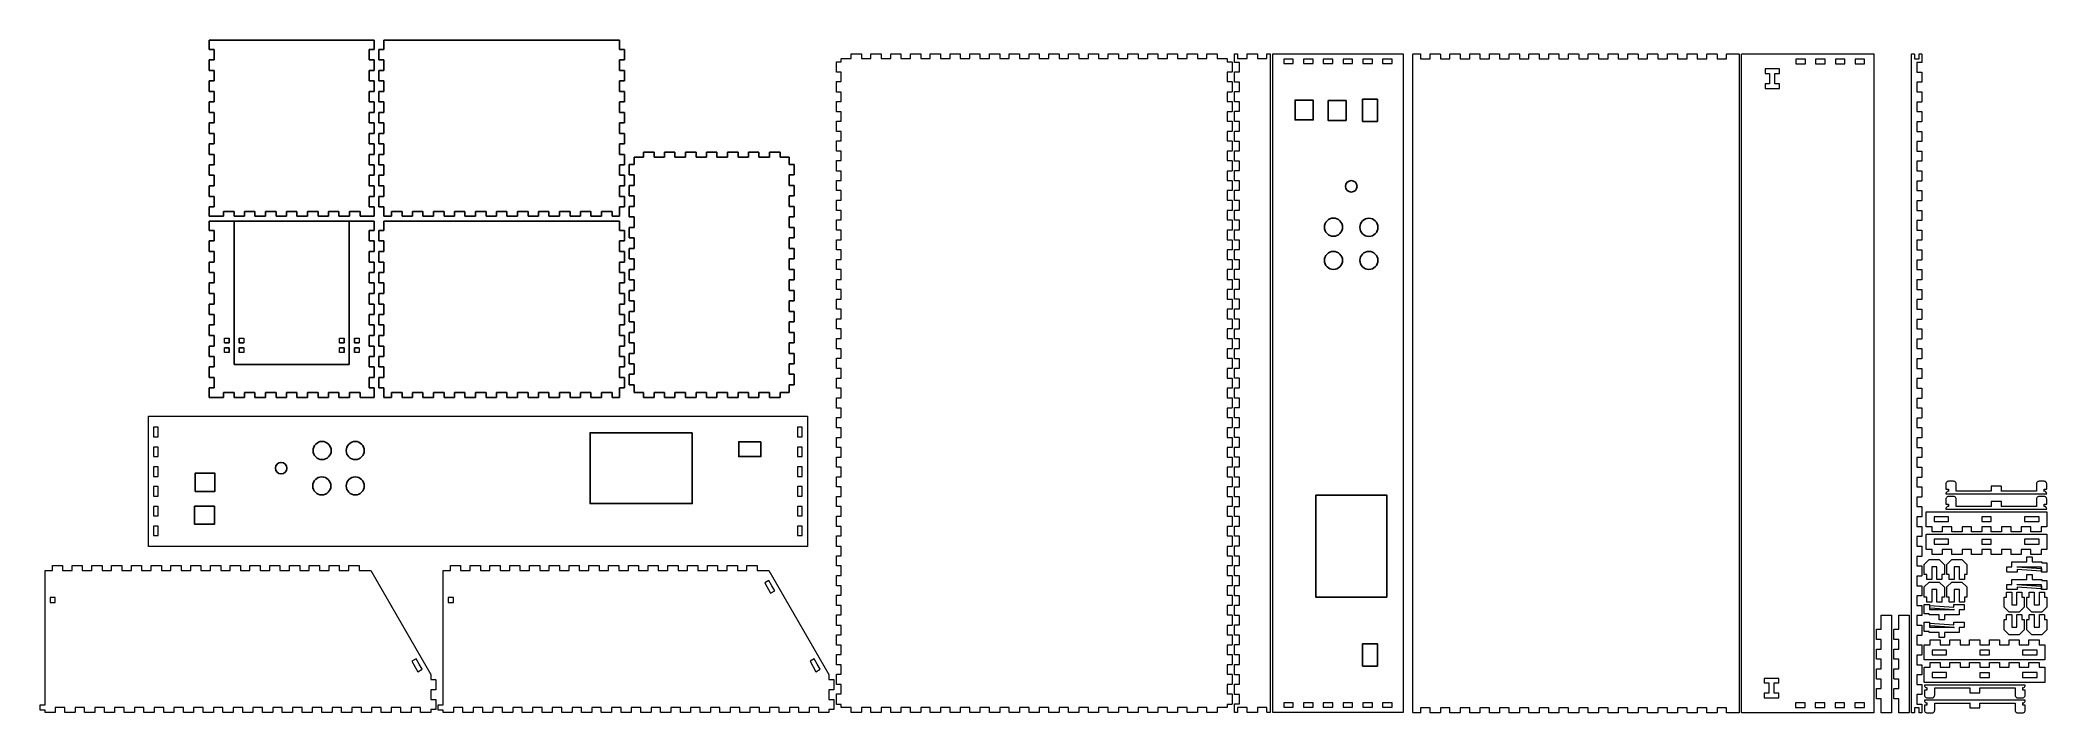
# Model space of a CAD drawing. Header units: millimetres. Extents: x -606 to 612, y -200 to 208.
import ezdxf

# ---------------------------------------------------------------- set-up
doc = ezdxf.new("R2010")
doc.units = ezdxf.units.MM
doc.header["$MEASUREMENT"] = 0
for name, color, linetype in [('back_outsideCutPath', 7, 'Continuous'), ('bottom_outsideCutPath', 7, 'Continuous'), ('Camada 1', 7, 'Continuous'), ('front_outsideCutPath', 7, 'Continuous'), ('left_outsideCutPath', 7, 'Continuous'), ('right_outsideCutPath', 7, 'Continuous')]:
    doc.layers.add(name, color=color, linetype=linetype)

msp = doc.modelspace()

# ---------------------------------------------------------------- linework, layer by layer
for p, q in [((-488.6, 11.4), (-488.6, 98.4)), ((-418.6, 11.4), (-418.6, 98.4)), ((-494.4, 24.5), (-491.6, 24.5)), ((-491.6, 27.4), (-491.6, 24.5)), ((-485.4, 24.5), (-485.4, 27.4)), ((-485.4, 24.5), (-482.6, 24.5)), ((-424.5, 24.6), (-421.7, 24.6)), ((-421.7, 27.4), (-421.7, 24.6)), ((-415.5, 24.6), (-415.5, 27.4)), ((-415.5, 24.6), (-412.7, 24.6)), ((-491.6, 21.4), (-494.4, 21.4)), ((-491.6, 18.6), (-491.6, 21.4)), ((-485.4, 21.4), (-482.6, 21.4)), ((-485.4, 18.6), (-485.4, 21.4)), ((-421.7, 21.5), (-424.5, 21.5)), ((-421.7, 18.6), (-421.7, 21.5)), ((-415.5, 18.6), (-415.5, 21.5)), ((-415.5, 21.5), (-412.7, 21.5)), ((-418.6, 11.4), (-488.6, 11.4))]:
    msp.add_line(p, q)
for points in [[(166.6, 172), (155.6, 172), (155.6, 160), (166.6, 160)], [(175.6, 171.7), (186.6, 171.7), (186.6, 159.7), (175.6, 159.7)], [(205.6, 159), (196.6, 159), (196.6, 172.5), (205.6, 172.5)], [(-210.4, -30.1), (-210.4, -73.1), (-272.4, -73.1), (-272.4, -30.1)], [(-168.7, -35.6), (-168.7, -44.6), (-182.2, -44.6), (-182.2, -35.6)], [(-512.2, -65.7), (-512.2, -54.7), (-500.2, -54.7), (-500.2, -65.7)], [(211.2, -130), (168.2, -130), (168.2, -68), (211.2, -68)], [(-512.5, -74.7), (-512.5, -85.7), (-500.5, -85.7), (-500.5, -74.7)], [(205.6, -171.8), (196.6, -171.8), (196.6, -158.3), (205.6, -158.3)]]:
    msp.add_lwpolyline(points, close=True)
for centre, radius in [((189.7, 119.6), 3.5), ((178.9, 94.8), 5.5), ((200.4, 94.7), 5.5), ((178.9, 74.6), 5.5), ((200.4, 74.6), 5.5), ((-435.1, -40.9), 5.5), ((-415, -40.9), 5.5), ((-460, -51.6), 3.5), ((-435.3, -62.4), 5.5), ((-415, -62.4), 5.5)]:
    msp.add_circle(centre, radius)
at = {"layer": 'back_outsideCutPath'}
for p, q in [((-503.6, 208.4), (-503.6, 202.8)), ((-403.6, 208.4), (-503.6, 208.4)), ((-403.6, 202.8), (-403.6, 208.4)), ((-503.6, 202.8), (-500.6, 202.8)), ((-500.6, 196.4), (-503.6, 196.4)), ((-503.6, 196.4), (-503.6, 190)), ((-500.6, 202.8), (-500.6, 196.4)), ((-406.6, 196.4), (-406.6, 202.8)), ((-406.6, 202.8), (-403.6, 202.8)), ((-403.6, 196.4), (-406.6, 196.4)), ((-403.6, 190), (-403.6, 196.4)), ((-503.6, 190), (-500.6, 190)), ((-500.6, 183.6), (-503.6, 183.6)), ((-503.6, 183.6), (-503.6, 177.3)), ((-500.6, 190), (-500.6, 183.6)), ((-406.6, 183.6), (-406.6, 190)), ((-406.6, 190), (-403.6, 190)), ((-403.6, 183.6), (-406.6, 183.6)), ((-403.6, 177.3), (-403.6, 183.6)), ((-503.6, 177.3), (-500.6, 177.3)), ((-500.6, 170.9), (-503.6, 170.9)), ((-503.6, 170.9), (-503.6, 164.5)), ((-500.6, 177.3), (-500.6, 170.9)), ((-406.6, 170.9), (-406.6, 177.3)), ((-406.6, 177.3), (-403.6, 177.3)), ((-403.6, 170.9), (-406.6, 170.9)), ((-403.6, 164.5), (-403.6, 170.9)), ((-503.6, 164.5), (-500.6, 164.5)), ((-500.6, 164.5), (-500.6, 158.1)), ((-406.6, 158.1), (-406.6, 164.5)), ((-406.6, 164.5), (-403.6, 164.5)), ((-500.6, 158.1), (-503.6, 158.1)), ((-503.6, 158.1), (-503.6, 151.8)), ((-503.6, 151.8), (-500.6, 151.8)), ((-500.6, 151.8), (-500.6, 145.4)), ((-403.6, 158.1), (-406.6, 158.1)), ((-406.6, 145.4), (-406.6, 151.8)), ((-406.6, 151.8), (-403.6, 151.8)), ((-403.6, 151.8), (-403.6, 158.1)), ((-500.6, 145.4), (-503.6, 145.4)), ((-503.6, 145.4), (-503.6, 139)), ((-503.6, 139), (-500.6, 139)), ((-500.6, 139), (-500.6, 132.6)), ((-403.6, 145.4), (-406.6, 145.4)), ((-406.6, 132.6), (-406.6, 139)), ((-406.6, 139), (-403.6, 139)), ((-403.6, 139), (-403.6, 145.4)), ((-500.6, 132.6), (-503.6, 132.6)), ((-503.6, 132.6), (-503.6, 126.3)), ((-503.6, 126.3), (-500.6, 126.3)), ((-500.6, 126.3), (-500.6, 119.9)), ((-403.6, 132.6), (-406.6, 132.6)), ((-406.6, 119.9), (-406.6, 126.3)), ((-406.6, 126.3), (-403.6, 126.3)), ((-403.6, 126.3), (-403.6, 132.6)), ((-500.6, 119.9), (-503.6, 119.9)), ((-503.6, 119.9), (-503.6, 113.5)), ((-503.6, 113.5), (-500.6, 113.5)), ((-500.6, 113.5), (-500.6, 107.1)), ((-403.6, 119.9), (-406.6, 119.9)), ((-406.6, 107.1), (-406.6, 113.5)), ((-406.6, 113.5), (-403.6, 113.5)), ((-403.6, 113.5), (-403.6, 119.9)), ((-500.6, 107.1), (-503.6, 107.1)), ((-503.6, 107.1), (-503.6, 101.4)), ((-503.6, 101.4), (-495, 101.4)), ((-495, 101.4), (-495, 104.4)), ((-495, 104.4), (-488.6, 104.4)), ((-488.6, 104.4), (-488.6, 101.4)), ((-488.6, 101.4), (-482.2, 101.4)), ((-482.2, 101.4), (-482.2, 104.4)), ((-482.2, 104.4), (-475.9, 104.4)), ((-475.9, 104.4), (-475.9, 101.4)), ((-475.9, 101.4), (-469.5, 101.4)), ((-469.5, 101.4), (-469.5, 104.4)), ((-469.5, 104.4), (-463.1, 104.4)), ((-463.1, 104.4), (-463.1, 101.4)), ((-463.1, 101.4), (-456.7, 101.4)), ((-456.7, 101.4), (-456.7, 104.4)), ((-456.7, 104.4), (-450.4, 104.4)), ((-450.4, 104.4), (-450.4, 101.4)), ((-450.4, 101.4), (-444, 101.4)), ((-444, 101.4), (-444, 104.4)), ((-444, 104.4), (-437.6, 104.4)), ((-437.6, 104.4), (-437.6, 101.4)), ((-437.6, 101.4), (-431.2, 101.4)), ((-431.2, 101.4), (-431.2, 104.4)), ((-431.2, 104.4), (-424.9, 104.4)), ((-424.9, 104.4), (-424.9, 101.4)), ((-424.9, 101.4), (-418.5, 101.4)), ((-418.5, 101.4), (-418.5, 104.4)), ((-418.5, 104.4), (-412.1, 104.4)), ((-412.1, 104.4), (-412.1, 101.4)), ((-412.1, 101.4), (-403.6, 101.4)), ((-403.6, 107.1), (-406.6, 107.1)), ((-403.6, 101.4), (-403.6, 107.1))]:
    msp.add_line(p, q, dxfattribs=at)
at = {"layer": 'bottom_outsideCutPath'}
for p, q in [((-245.6, 137.4), (-245.6, 132.9)), ((-240, 137.4), (-245.6, 137.4)), ((-233.6, 140.4), (-240, 140.4)), ((-240, 140.4), (-240, 137.4)), ((-233.6, 137.4), (-233.6, 140.4)), ((-227.2, 137.4), (-233.6, 137.4)), ((-220.9, 140.4), (-227.2, 140.4)), ((-227.2, 140.4), (-227.2, 137.4)), ((-220.9, 137.4), (-220.9, 140.4)), ((-214.5, 137.4), (-220.9, 137.4)), ((-208.1, 140.4), (-214.5, 140.4)), ((-214.5, 140.4), (-214.5, 137.4)), ((-208.1, 137.4), (-208.1, 140.4)), ((-201.7, 137.4), (-208.1, 137.4)), ((-195.4, 140.4), (-201.7, 140.4)), ((-201.7, 140.4), (-201.7, 137.4)), ((-195.4, 137.4), (-195.4, 140.4)), ((-189, 137.4), (-195.4, 137.4)), ((-182.6, 140.4), (-189, 140.4)), ((-189, 140.4), (-189, 137.4)), ((-182.6, 137.4), (-182.6, 140.4)), ((-176.2, 137.4), (-182.6, 137.4)), ((-169.9, 140.4), (-176.2, 140.4)), ((-176.2, 140.4), (-176.2, 137.4)), ((-169.9, 137.4), (-169.9, 140.4)), ((-163.5, 137.4), (-169.9, 137.4)), ((-157.1, 140.4), (-163.5, 140.4)), ((-163.5, 140.4), (-163.5, 137.4)), ((-157.1, 137.4), (-157.1, 140.4)), ((-151.6, 137.4), (-157.1, 137.4)), ((-151.6, 132.9), (-151.6, 137.4)), ((-245.6, 132.9), (-248.6, 132.9)), ((-248.6, 132.9), (-248.6, 126.5)), ((-248.6, 126.5), (-245.6, 126.5)), ((-245.6, 126.5), (-245.6, 120.1)), ((-148.6, 132.9), (-151.6, 132.9)), ((-151.6, 120.1), (-151.6, 126.5)), ((-151.6, 126.5), (-148.6, 126.5)), ((-148.6, 126.5), (-148.6, 132.9)), ((-245.6, 120.1), (-248.6, 120.1)), ((-248.6, 120.1), (-248.6, 113.8)), ((-248.6, 113.8), (-245.6, 113.8)), ((-245.6, 113.8), (-245.6, 107.4)), ((-148.6, 120.1), (-151.6, 120.1)), ((-151.6, 107.4), (-151.6, 113.8)), ((-151.6, 113.8), (-148.6, 113.8)), ((-148.6, 113.8), (-148.6, 120.1)), ((-245.6, 107.4), (-248.6, 107.4)), ((-248.6, 107.4), (-248.6, 101)), ((-248.6, 101), (-245.6, 101)), ((-245.6, 101), (-245.6, 94.6)), ((-148.6, 107.4), (-151.6, 107.4)), ((-151.6, 94.6), (-151.6, 101)), ((-151.6, 101), (-148.6, 101)), ((-148.6, 101), (-148.6, 107.4)), ((-245.6, 94.6), (-248.6, 94.6)), ((-248.6, 94.6), (-248.6, 88.3)), ((-248.6, 88.3), (-245.6, 88.3)), ((-245.6, 88.3), (-245.6, 81.9)), ((-148.6, 94.6), (-151.6, 94.6)), ((-151.6, 81.9), (-151.6, 88.3)), ((-151.6, 88.3), (-148.6, 88.3)), ((-148.6, 88.3), (-148.6, 94.6)), ((-245.6, 81.9), (-248.6, 81.9)), ((-248.6, 81.9), (-248.6, 75.5)), ((-248.6, 75.5), (-245.6, 75.5)), ((-245.6, 75.5), (-245.6, 69.1)), ((-148.6, 81.9), (-151.6, 81.9)), ((-151.6, 69.1), (-151.6, 75.5)), ((-151.6, 75.5), (-148.6, 75.5)), ((-148.6, 75.5), (-148.6, 81.9)), ((-245.6, 69.1), (-248.6, 69.1)), ((-248.6, 69.1), (-248.6, 62.8)), ((-248.6, 62.8), (-245.6, 62.8)), ((-245.6, 62.8), (-245.6, 56.4)), ((-148.6, 69.1), (-151.6, 69.1)), ((-151.6, 56.4), (-151.6, 62.8)), ((-151.6, 62.8), (-148.6, 62.8)), ((-148.6, 62.8), (-148.6, 69.1)), ((-245.6, 56.4), (-248.6, 56.4)), ((-248.6, 56.4), (-248.6, 50)), ((-248.6, 50), (-245.6, 50)), ((-245.6, 50), (-245.6, 43.6)), ((-148.6, 56.4), (-151.6, 56.4)), ((-151.6, 43.6), (-151.6, 50)), ((-151.6, 50), (-148.6, 50)), ((-148.6, 50), (-148.6, 56.4)), ((-245.6, 43.6), (-248.6, 43.6)), ((-248.6, 43.6), (-248.6, 37.3)), ((-248.6, 37.3), (-245.6, 37.3)), ((-245.6, 37.3), (-245.6, 30.9)), ((-148.6, 43.6), (-151.6, 43.6)), ((-151.6, 30.9), (-151.6, 37.3)), ((-151.6, 37.3), (-148.6, 37.3)), ((-148.6, 37.3), (-148.6, 43.6)), ((-245.6, 30.9), (-248.6, 30.9)), ((-248.6, 30.9), (-248.6, 24.5)), ((-248.6, 24.5), (-245.6, 24.5)), ((-245.6, 24.5), (-245.6, 18.1)), ((-148.6, 30.9), (-151.6, 30.9)), ((-151.6, 18.1), (-151.6, 24.5)), ((-151.6, 24.5), (-148.6, 24.5)), ((-148.6, 24.5), (-148.6, 30.9)), ((-245.6, 18.1), (-248.6, 18.1)), ((-248.6, 18.1), (-248.6, 11.8)), ((-148.6, 18.1), (-151.6, 18.1)), ((-148.6, 11.8), (-148.6, 18.1)), ((-248.6, 11.8), (-245.6, 11.8)), ((-245.6, 5.4), (-248.6, 5.4)), ((-248.6, 5.4), (-248.6, -1)), ((-245.6, 11.8), (-245.6, 5.4)), ((-151.6, 5.4), (-151.6, 11.8)), ((-151.6, 11.8), (-148.6, 11.8)), ((-148.6, 5.4), (-151.6, 5.4)), ((-148.6, -1), (-148.6, 5.4)), ((-248.6, -1), (-245.6, -1)), ((-245.6, -1), (-245.6, -5.6)), ((-245.6, -5.6), (-240, -5.6)), ((-240, -5.6), (-240, -8.6)), ((-240, -8.6), (-233.6, -8.6)), ((-233.6, -8.6), (-233.6, -5.6)), ((-233.6, -5.6), (-227.2, -5.6)), ((-227.2, -5.6), (-227.2, -8.6)), ((-227.2, -8.6), (-220.9, -8.6)), ((-220.9, -8.6), (-220.9, -5.6)), ((-220.9, -5.6), (-214.5, -5.6)), ((-214.5, -5.6), (-214.5, -8.6)), ((-214.5, -8.6), (-208.1, -8.6)), ((-208.1, -8.6), (-208.1, -5.6)), ((-208.1, -5.6), (-201.7, -5.6)), ((-201.7, -5.6), (-201.7, -8.6)), ((-201.7, -8.6), (-195.4, -8.6)), ((-195.4, -8.6), (-195.4, -5.6)), ((-195.4, -5.6), (-189, -5.6)), ((-189, -5.6), (-189, -8.6)), ((-189, -8.6), (-182.6, -8.6)), ((-182.6, -8.6), (-182.6, -5.6)), ((-182.6, -5.6), (-176.2, -5.6)), ((-176.2, -5.6), (-176.2, -8.6)), ((-176.2, -8.6), (-169.9, -8.6)), ((-169.9, -8.6), (-169.9, -5.6)), ((-169.9, -5.6), (-163.5, -5.6)), ((-163.5, -5.6), (-163.5, -8.6)), ((-163.5, -8.6), (-157.1, -8.6)), ((-157.1, -8.6), (-157.1, -5.6)), ((-157.1, -5.6), (-151.6, -5.6)), ((-151.6, -5.6), (-151.6, -1)), ((-151.6, -1), (-148.6, -1))]:
    msp.add_line(p, q, dxfattribs=at)
at = {"layer": 'Camada 1', "lineweight": 20}
for points, knots in [([(-119.8, -197.1), (-119.8, -197.1), (-113.9, -197.1), (-113.9, -197.1), (-113.9, -197.1), (-113.9, -199.9), (-113.9, -199.9), (-113.9, -200), (-113.9, -200.1), (-113.8, -200.1), (-113.8, -200.1), (-107.8, -200.1), (-107.8, -200.1), (-107.8, -200.1), (-107.7, -200), (-107.7, -199.9), (-107.7, -199.9), (-107.7, -197.1), (-107.7, -197.1), (-107.7, -197.1), (-101.9, -197.1), (-101.9, -197.1), (-101.9, -197.1), (-101.9, -199.9), (-101.9, -199.9), (-101.9, -200), (-101.9, -200.1), (-101.8, -200.1), (-101.8, -200.1), (-95.8, -200.1), (-95.8, -200.1), (-95.8, -200.1), (-95.7, -200), (-95.7, -199.9), (-95.7, -199.9), (-95.7, -197.1), (-95.7, -197.1), (-95.7, -197.1), (-89.9, -197.1), (-89.9, -197.1), (-89.9, -197.1), (-89.9, -199.9), (-89.9, -199.9), (-89.9, -200), (-89.9, -200.1), (-89.8, -200.1), (-89.8, -200.1), (-83.8, -200.1), (-83.8, -200.1), (-83.8, -200.1), (-83.7, -200), (-83.7, -199.9), (-83.7, -199.9), (-83.7, -197.1), (-83.7, -197.1), (-83.7, -197.1), (-77.9, -197.1), (-77.9, -197.1), (-77.9, -197.1), (-77.9, -199.9), (-77.9, -199.9), (-77.9, -200), (-77.9, -200.1), (-77.8, -200.1), (-77.8, -200.1), (-71.8, -200.1), (-71.8, -200.1), (-71.8, -200.1), (-71.7, -200), (-71.7, -199.9), (-71.7, -199.9), (-71.7, -197.1), (-71.7, -197.1), (-71.7, -197.1), (-65.9, -197.1), (-65.9, -197.1), (-65.9, -197.1), (-65.9, -199.9), (-65.9, -199.9), (-65.9, -200), (-65.9, -200.1), (-65.8, -200.1), (-65.8, -200.1), (-59.8, -200.1), (-59.8, -200.1), (-59.8, -200.1), (-59.7, -200), (-59.7, -199.9), (-59.7, -199.9), (-59.7, -197.1), (-59.7, -197.1), (-59.7, -197.1), (-53.9, -197.1), (-53.9, -197.1), (-53.9, -197.1), (-53.9, -199.9), (-53.9, -199.9), (-53.9, -200), (-53.9, -200.1), (-53.8, -200.1), (-53.8, -200.1), (-47.8, -200.1), (-47.8, -200.1), (-47.8, -200.1), (-47.7, -200), (-47.7, -199.9), (-47.7, -199.9), (-47.7, -197.1), (-47.7, -197.1), (-47.7, -197.1), (-41.9, -197.1), (-41.9, -197.1), (-41.9, -197.1), (-41.9, -199.9), (-41.9, -199.9), (-41.9, -200), (-41.9, -200.1), (-41.8, -200.1), (-41.8, -200.1), (-35.8, -200.1), (-35.8, -200.1), (-35.8, -200.1), (-35.7, -200), (-35.7, -199.9), (-35.7, -199.9), (-35.7, -197.1), (-35.7, -197.1), (-35.7, -197.1), (-29.9, -197.1), (-29.9, -197.1), (-29.9, -197.1), (-29.9, -199.9), (-29.9, -199.9), (-29.9, -200), (-29.9, -200.1), (-29.8, -200.1), (-29.8, -200.1), (-23.8, -200.1), (-23.8, -200.1), (-23.8, -200.1), (-23.7, -200), (-23.7, -199.9), (-23.7, -199.9), (-23.7, -197.1), (-23.7, -197.1), (-23.7, -197.1), (-17.9, -197.1), (-17.9, -197.1), (-17.9, -197.1), (-17.9, -199.9), (-17.9, -199.9), (-17.9, -200), (-17.9, -200.1), (-17.8, -200.1), (-17.8, -200.1), (-11.8, -200.1), (-11.8, -200.1), (-11.8, -200.1), (-11.7, -200), (-11.7, -199.9), (-11.7, -199.9), (-11.7, -197.1), (-11.7, -197.1), (-11.7, -197.1), (-5.9, -197.1), (-5.9, -197.1), (-5.9, -197.1), (-5.9, -199.9), (-5.9, -199.9), (-5.9, -200), (-5.9, -200.1), (-5.8, -200.1), (-5.8, -200.1), (0.2, -200.1), (0.2, -200.1), (0.2, -200.1), (0.3, -200), (0.3, -199.9), (0.3, -199.9), (0.3, -197.1), (0.3, -197.1), (0.3, -197.1), (6.1, -197.1), (6.1, -197.1), (6.1, -197.1), (6.1, -199.9), (6.1, -199.9), (6.1, -200), (6.1, -200.1), (6.2, -200.1), (6.2, -200.1), (12.2, -200.1), (12.2, -200.1), (12.2, -200.1), (12.3, -200), (12.3, -199.9), (12.3, -199.9), (12.3, -197.1), (12.3, -197.1), (12.3, -197.1), (18.1, -197.1), (18.1, -197.1), (18.1, -197.1), (18.1, -199.9), (18.1, -199.9), (18.1, -200), (18.1, -200.1), (18.2, -200.1), (18.2, -200.1), (24.2, -200.1), (24.2, -200.1), (24.2, -200.1), (24.3, -200), (24.3, -199.9), (24.3, -199.9), (24.3, -197.1), (24.3, -197.1), (24.3, -197.1), (30.1, -197.1), (30.1, -197.1), (30.1, -197.1), (30.1, -199.9), (30.1, -199.9), (30.1, -200), (30.1, -200.1), (30.2, -200.1), (30.2, -200.1), (36.2, -200.1), (36.2, -200.1), (36.2, -200.1), (36.3, -200), (36.3, -199.9), (36.3, -199.9), (36.3, -197.1), (36.3, -197.1), (36.3, -197.1), (42.1, -197.1), (42.1, -197.1), (42.1, -197.1), (42.1, -199.9), (42.1, -199.9), (42.1, -200), (42.1, -200.1), (42.2, -200.1), (42.2, -200.1), (48.2, -200.1), (48.2, -200.1), (48.2, -200.1), (48.3, -200), (48.3, -199.9), (48.3, -199.9), (48.3, -197.1), (48.3, -197.1), (48.3, -197.1), (54.1, -197.1), (54.1, -197.1), (54.1, -197.1), (54.1, -199.9), (54.1, -199.9), (54.1, -200), (54.1, -200.1), (54.2, -200.1), (54.2, -200.1), (60.2, -200.1), (60.2, -200.1), (60.2, -200.1), (60.3, -200), (60.3, -199.9), (60.3, -199.9), (60.3, -197.1), (60.3, -197.1), (60.3, -197.1), (66.1, -197.1), (66.1, -197.1), (66.1, -197.1), (66.1, -199.9), (66.1, -199.9), (66.1, -200), (66.1, -200.1), (66.2, -200.1), (66.2, -200.1), (72.2, -200.1), (72.2, -200.1), (72.2, -200.1), (72.3, -200), (72.3, -199.9), (72.3, -199.9), (72.3, -197.1), (72.3, -197.1), (72.3, -197.1), (78.1, -197.1), (78.1, -197.1), (78.1, -197.1), (78.1, -199.9), (78.1, -199.9), (78.1, -200), (78.1, -200.1), (78.2, -200.1), (78.2, -200.1), (84.2, -200.1), (84.2, -200.1), (84.2, -200.1), (84.3, -200), (84.3, -199.9), (84.3, -199.9), (84.3, -197.1), (84.3, -197.1), (84.3, -197.1), (90.1, -197.1), (90.1, -197.1), (90.1, -197.1), (90.1, -199.9), (90.1, -199.9), (90.1, -200), (90.1, -200.1), (90.2, -200.1), (90.2, -200.1), (96.2, -200.1), (96.2, -200.1), (96.2, -200.1), (96.3, -200), (96.3, -199.9), (96.3, -199.9), (96.3, -197.1), (96.3, -197.1), (96.3, -197.1), (102.1, -197.1), (102.1, -197.1), (102.1, -197.1), (102.1, -199.9), (102.1, -199.9), (102.1, -200), (102.1, -200.1), (102.2, -200.1), (102.2, -200.1), (108.2, -200.1), (108.2, -200.1), (108.2, -200.1), (108.3, -200), (108.3, -199.9), (108.3, -199.9), (108.3, -197.1), (108.3, -197.1), (108.3, -197.1), (114.2, -197.1), (114.2, -197.1), (114.2, -197.1), (114.3, -197), (114.3, -196.9), (114.3, -196.9), (114.3, -195.1), (114.3, -195.1), (114.3, -195.1), (117.2, -195.1), (117.2, -195.1), (117.2, -195.1), (117.3, -195), (117.3, -194.9), (117.3, -194.9), (117.3, -188.9), (117.3, -188.9), (117.3, -188.9), (117.2, -188.8), (117.2, -188.8), (117.2, -188.8), (114.3, -188.8), (114.3, -188.8), (114.3, -188.8), (114.3, -183.1), (114.3, -183.1), (114.3, -183.1), (117.2, -183.1), (117.2, -183.1), (117.2, -183.1), (117.3, -183), (117.3, -182.9), (117.3, -182.9), (117.3, -176.9), (117.3, -176.9), (117.3, -176.9), (117.2, -176.8), (117.2, -176.8), (117.2, -176.8), (114.3, -176.8), (114.3, -176.8), (114.3, -176.8), (114.3, -171.1), (114.3, -171.1), (114.3, -171.1), (117.2, -171.1), (117.2, -171.1), (117.2, -171.1), (117.3, -171), (117.3, -170.9), (117.3, -170.9), (117.3, -164.9), (117.3, -164.9), (117.3, -164.9), (117.2, -164.8), (117.2, -164.8), (117.2, -164.8), (114.3, -164.8), (114.3, -164.8), (114.3, -164.8), (114.3, -159.1), (114.3, -159.1), (114.3, -159.1), (117.2, -159.1), (117.2, -159.1), (117.2, -159.1), (117.3, -159), (117.3, -158.9), (117.3, -158.9), (117.3, -152.9), (117.3, -152.9), (117.3, -152.9), (117.2, -152.8), (117.2, -152.8), (117.2, -152.8), (114.3, -152.8), (114.3, -152.8), (114.3, -152.8), (114.3, -147.1), (114.3, -147.1), (114.3, -147.1), (117.2, -147.1), (117.2, -147.1), (117.2, -147.1), (117.3, -147), (117.3, -146.9), (117.3, -146.9), (117.3, -140.9), (117.3, -140.9), (117.3, -140.9), (117.2, -140.8), (117.2, -140.8), (117.2, -140.8), (114.3, -140.8), (114.3, -140.8), (114.3, -140.8), (114.3, -135.1), (114.3, -135.1), (114.3, -135.1), (117.2, -135.1), (117.2, -135.1), (117.2, -135.1), (117.3, -135), (117.3, -134.9), (117.3, -134.9), (117.3, -128.9), (117.3, -128.9), (117.3, -128.9), (117.2, -128.8), (117.2, -128.8), (117.2, -128.8), (114.3, -128.8), (114.3, -128.8), (114.3, -128.8), (114.3, -123), (114.3, -123), (114.3, -123), (117.2, -123), (117.2, -123), (117.2, -123), (117.3, -123), (117.3, -123), (117.3, -123), (117.3, -117), (117.3, -117), (117.3, -116.9), (117.2, -116.8), (117.2, -116.8), (117.2, -116.8), (114.3, -116.8), (114.3, -116.8), (114.3, -116.8), (114.3, -111), (114.3, -111), (114.3, -111), (117.2, -111), (117.2, -111), (117.2, -111), (117.3, -111), (117.3, -111), (117.3, -111), (117.3, -105), (117.3, -105), (117.3, -104.9), (117.2, -104.8), (117.2, -104.8), (117.2, -104.8), (114.3, -104.8), (114.3, -104.8), (114.3, -104.8), (114.3, -99.1), (114.3, -99.1), (114.3, -99.1), (117.2, -99.1), (117.2, -99.1), (117.2, -99.1), (117.3, -99), (117.3, -99), (117.3, -99), (117.3, -92.9), (117.3, -92.9), (117.3, -92.9), (117.2, -92.8), (117.2, -92.8), (117.2, -92.8), (114.3, -92.8), (114.3, -92.8), (114.3, -92.8), (114.3, -87), (114.3, -87), (114.3, -87), (117.2, -87), (117.2, -87), (117.2, -87), (117.3, -87), (117.3, -87), (117.3, -87), (117.3, -81), (117.3, -81), (117.3, -80.9), (117.2, -80.8), (117.2, -80.8), (117.2, -80.8), (114.3, -80.8), (114.3, -80.8), (114.3, -80.8), (114.3, -75), (114.3, -75), (114.3, -75), (117.2, -75), (117.2, -75), (117.2, -75), (117.3, -75), (117.3, -75), (117.3, -75), (117.3, -69), (117.3, -69), (117.3, -68.9), (117.2, -68.8), (117.2, -68.8), (117.2, -68.8), (114.3, -68.8), (114.3, -68.8), (114.3, -68.8), (114.3, -63), (114.3, -63), (114.3, -63), (117.2, -63), (117.2, -63), (117.2, -63), (117.3, -63), (117.3, -63), (117.3, -63), (117.3, -57), (117.3, -57), (117.3, -56.9), (117.2, -56.9), (117.2, -56.9), (117.2, -56.9), (114.3, -56.9), (114.3, -56.9), (114.3, -56.9), (114.3, -51), (114.3, -51), (114.3, -51), (117.2, -51), (117.2, -51), (117.2, -51), (117.3, -51), (117.3, -51), (117.3, -51), (117.3, -45), (117.3, -45), (117.3, -44.9), (117.2, -44.9), (117.2, -44.9), (117.2, -44.9), (114.3, -44.9), (114.3, -44.9), (114.3, -44.9), (114.3, -39), (114.3, -39), (114.3, -39), (117.2, -39), (117.2, -39), (117.2, -39), (117.3, -39), (117.3, -39), (117.3, -39), (117.3, -33), (117.3, -33), (117.3, -32.9), (117.2, -32.9), (117.2, -32.9), (117.2, -32.9), (114.3, -32.9), (114.3, -32.9), (114.3, -32.9), (114.3, -27.1), (114.3, -27.1), (114.3, -27.1), (117.2, -27.1), (117.2, -27.1), (117.2, -27.1), (117.3, -27), (117.3, -26.9), (117.3, -26.9), (117.3, -20.9), (117.3, -20.9), (117.3, -20.9), (117.2, -20.9), (117.2, -20.9), (117.2, -20.9), (114.3, -20.9), (114.3, -20.9), (114.3, -20.9), (114.3, -15.1), (114.3, -15.1), (114.3, -15.1), (117.2, -15.1), (117.2, -15.1), (117.2, -15.1), (117.3, -15), (117.3, -14.9), (117.3, -14.9), (117.3, -8.9), (117.3, -8.9), (117.3, -8.9), (117.2, -8.8), (117.2, -8.8), (117.2, -8.8), (114.3, -8.8), (114.3, -8.8), (114.3, -8.8), (114.3, -3), (114.3, -3), (114.3, -3), (117.2, -3), (117.2, -3), (117.2, -3), (117.3, -3), (117.3, -3), (117.3, -3), (117.3, 3), (117.3, 3), (117.3, 3.1), (117.2, 3.1), (117.2, 3.1), (117.2, 3.1), (114.3, 3.1), (114.3, 3.1), (114.3, 3.1), (114.3, 8.9), (114.3, 8.9), (114.3, 8.9), (117.2, 8.9), (117.2, 8.9), (117.2, 8.9), (117.3, 9), (117.3, 9.1), (117.3, 9.1), (117.3, 15.1), (117.3, 15.1), (117.3, 15.1), (117.2, 15.2), (117.2, 15.2), (117.2, 15.2), (114.3, 15.2), (114.3, 15.2), (114.3, 15.2), (114.3, 20.9), (114.3, 20.9), (114.3, 20.9), (117.2, 20.9), (117.2, 20.9), (117.2, 20.9), (117.3, 21), (117.3, 21.1), (117.3, 21.1), (117.3, 27.1), (117.3, 27.1), (117.3, 27.1), (117.2, 27.1), (117.2, 27.1), (117.2, 27.1), (114.3, 27.1), (114.3, 27.1), (114.3, 27.1), (114.3, 33), (114.3, 33), (114.3, 33), (117.2, 33), (117.2, 33), (117.2, 33), (117.3, 33), (117.3, 33), (117.3, 33), (117.3, 39), (117.3, 39), (117.3, 39.1), (117.2, 39.1), (117.2, 39.1), (117.2, 39.1), (114.3, 39.1), (114.3, 39.1), (114.3, 39.1), (114.3, 45), (114.3, 45), (114.3, 45), (117.2, 45), (117.2, 45), (117.2, 45), (117.3, 45), (117.3, 45), (117.3, 45), (117.3, 51), (117.3, 51), (117.3, 51.1), (117.2, 51.1), (117.2, 51.1), (117.2, 51.1), (114.3, 51.1), (114.3, 51.1), (114.3, 51.1), (114.3, 57), (114.3, 57), (114.3, 57), (117.2, 57), (117.2, 57), (117.2, 57), (117.3, 57), (117.3, 57), (117.3, 57), (117.3, 63), (117.3, 63), (117.3, 63.1), (117.2, 63.1), (117.2, 63.1), (117.2, 63.1), (114.3, 63.1), (114.3, 63.1), (114.3, 63.1), (114.3, 69), (114.3, 69), (114.3, 69), (117.2, 69), (117.2, 69), (117.2, 69), (117.3, 69), (117.3, 69), (117.3, 69), (117.3, 75), (117.3, 75), (117.3, 75.1), (117.2, 75.2), (117.2, 75.2), (117.2, 75.2), (114.3, 75.2), (114.3, 75.2), (114.3, 75.2), (114.3, 81), (114.3, 81), (114.3, 81), (117.2, 81), (117.2, 81), (117.2, 81), (117.3, 81), (117.3, 81), (117.3, 81), (117.3, 87), (117.3, 87), (117.3, 87.1), (117.2, 87.2), (117.2, 87.2), (117.2, 87.2), (114.3, 87.2), (114.3, 87.2), (114.3, 87.2), (114.3, 92.9), (114.3, 92.9), (114.3, 92.9), (117.2, 92.9), (117.2, 92.9), (117.2, 92.9), (117.3, 93), (117.3, 93), (117.3, 93), (117.3, 99.1), (117.3, 99.1), (117.3, 99.1), (117.2, 99.2), (117.2, 99.2), (117.2, 99.2), (114.3, 99.2), (114.3, 99.2), (114.3, 99.2), (114.3, 105), (114.3, 105), (114.3, 105), (117.2, 105), (117.2, 105), (117.2, 105), (117.3, 105), (117.3, 105), (117.3, 105), (117.3, 111), (117.3, 111), (117.3, 111.1), (117.2, 111.2), (117.2, 111.2), (117.2, 111.2), (114.3, 111.2), (114.3, 111.2), (114.3, 111.2), (114.3, 117), (114.3, 117), (114.3, 117), (117.2, 117), (117.2, 117), (117.2, 117), (117.3, 117), (117.3, 117), (117.3, 117), (117.3, 123), (117.3, 123), (117.3, 123.1), (117.2, 123.2), (117.2, 123.2), (117.2, 123.2), (114.3, 123.2), (114.3, 123.2), (114.3, 123.2), (114.3, 128.9), (114.3, 128.9), (114.3, 128.9), (117.2, 128.9), (117.2, 128.9), (117.2, 128.9), (117.3, 129), (117.3, 129.1), (117.3, 129.1), (117.3, 135.1), (117.3, 135.1), (117.3, 135.1), (117.2, 135.2), (117.2, 135.2), (117.2, 135.2), (114.3, 135.2), (114.3, 135.2), (114.3, 135.2), (114.3, 140.9), (114.3, 140.9), (114.3, 140.9), (117.2, 140.9), (117.2, 140.9), (117.2, 140.9), (117.3, 141), (117.3, 141.1), (117.3, 141.1), (117.3, 147.1), (117.3, 147.1), (117.3, 147.1), (117.2, 147.2), (117.2, 147.2), (117.2, 147.2), (114.3, 147.2), (114.3, 147.2), (114.3, 147.2), (114.3, 152.9), (114.3, 152.9), (114.3, 152.9), (117.2, 152.9), (117.2, 152.9), (117.2, 152.9), (117.3, 153), (117.3, 153.1), (117.3, 153.1), (117.3, 159.1), (117.3, 159.1), (117.3, 159.1), (117.2, 159.2), (117.2, 159.2), (117.2, 159.2), (114.3, 159.2), (114.3, 159.2), (114.3, 159.2), (114.3, 164.9), (114.3, 164.9), (114.3, 164.9), (117.2, 164.9), (117.2, 164.9), (117.2, 164.9), (117.3, 165), (117.3, 165.1), (117.3, 165.1), (117.3, 171.1), (117.3, 171.1), (117.3, 171.1), (117.2, 171.2), (117.2, 171.2), (117.2, 171.2), (114.3, 171.2), (114.3, 171.2), (114.3, 171.2), (114.3, 176.9), (114.3, 176.9), (114.3, 176.9), (117.2, 176.9), (117.2, 176.9), (117.2, 176.9), (117.3, 177), (117.3, 177.1), (117.3, 177.1), (117.3, 183.1), (117.3, 183.1), (117.3, 183.1), (117.2, 183.2), (117.2, 183.2), (117.2, 183.2), (114.3, 183.2), (114.3, 183.2), (114.3, 183.2), (114.3, 188.9), (114.3, 188.9), (114.3, 188.9), (117.2, 188.9), (117.2, 188.9), (117.2, 188.9), (117.3, 189), (117.3, 189.1), (117.3, 189.1), (117.3, 195.1), (117.3, 195.1), (117.3, 195.1), (117.2, 195.2), (117.2, 195.2), (117.2, 195.2), (114.3, 195.2), (114.3, 195.2), (114.3, 195.2), (114.3, 197.1), (114.3, 197.1), (114.3, 197.1), (114.2, 197.2), (114.2, 197.2), (114.2, 197.2), (108.3, 197.2), (108.3, 197.2), (108.3, 197.2), (108.3, 200.1), (108.3, 200.1), (108.3, 200.1), (108.2, 200.2), (108.2, 200.2), (108.2, 200.2), (102.2, 200.2), (102.2, 200.2), (102.1, 200.2), (102.1, 200.1), (102.1, 200.1), (102.1, 200.1), (102.1, 197.2), (102.1, 197.2), (102.1, 197.2), (96.3, 197.2), (96.3, 197.2), (96.3, 197.2), (96.3, 200.1), (96.3, 200.1), (96.3, 200.1), (96.2, 200.2), (96.2, 200.2), (96.2, 200.2), (90.2, 200.2), (90.2, 200.2), (90.1, 200.2), (90.1, 200.1), (90.1, 200.1), (90.1, 200.1), (90.1, 197.2), (90.1, 197.2), (90.1, 197.2), (84.3, 197.2), (84.3, 197.2), (84.3, 197.2), (84.3, 200.1), (84.3, 200.1), (84.3, 200.1), (84.2, 200.2), (84.2, 200.2), (84.2, 200.2), (78.2, 200.2), (78.2, 200.2), (78.1, 200.2), (78.1, 200.1), (78.1, 200.1), (78.1, 200.1), (78.1, 197.2), (78.1, 197.2), (78.1, 197.2), (72.3, 197.2), (72.3, 197.2), (72.3, 197.2), (72.3, 200.1), (72.3, 200.1), (72.3, 200.1), (72.2, 200.2), (72.2, 200.2), (72.2, 200.2), (66.2, 200.2), (66.2, 200.2), (66.1, 200.2), (66.1, 200.1), (66.1, 200.1), (66.1, 200.1), (66.1, 197.2), (66.1, 197.2), (66.1, 197.2), (60.3, 197.2), (60.3, 197.2), (60.3, 197.2), (60.3, 200.1), (60.3, 200.1), (60.3, 200.1), (60.2, 200.2), (60.2, 200.2), (60.2, 200.2), (54.2, 200.2), (54.2, 200.2), (54.1, 200.2), (54.1, 200.1), (54.1, 200.1), (54.1, 200.1), (54.1, 197.2), (54.1, 197.2), (54.1, 197.2), (48.3, 197.2), (48.3, 197.2), (48.3, 197.2), (48.3, 200.1), (48.3, 200.1), (48.3, 200.1), (48.2, 200.2), (48.2, 200.2), (48.2, 200.2), (42.2, 200.2), (42.2, 200.2), (42.1, 200.2), (42.1, 200.1), (42.1, 200.1), (42.1, 200.1), (42.1, 197.2), (42.1, 197.2), (42.1, 197.2), (36.3, 197.2), (36.3, 197.2), (36.3, 197.2), (36.3, 200.1), (36.3, 200.1), (36.3, 200.1), (36.2, 200.2), (36.2, 200.2), (36.2, 200.2), (30.2, 200.2), (30.2, 200.2), (30.1, 200.2), (30.1, 200.1), (30.1, 200.1), (30.1, 200.1), (30.1, 197.2), (30.1, 197.2), (30.1, 197.2), (24.3, 197.2), (24.3, 197.2), (24.3, 197.2), (24.3, 200.1), (24.3, 200.1), (24.3, 200.1), (24.2, 200.2), (24.2, 200.2), (24.2, 200.2), (18.2, 200.2), (18.2, 200.2), (18.1, 200.2), (18.1, 200.1), (18.1, 200.1), (18.1, 200.1), (18.1, 197.2), (18.1, 197.2), (18.1, 197.2), (12.3, 197.2), (12.3, 197.2), (12.3, 197.2), (12.3, 200.1), (12.3, 200.1), (12.3, 200.1), (12.2, 200.2), (12.2, 200.2), (12.2, 200.2), (6.2, 200.2), (6.2, 200.2), (6.1, 200.2), (6.1, 200.1), (6.1, 200.1), (6.1, 200.1), (6.1, 197.2), (6.1, 197.2), (6.1, 197.2), (0.3, 197.2), (0.3, 197.2), (0.3, 197.2), (0.3, 200.1), (0.3, 200.1), (0.3, 200.1), (0.2, 200.2), (0.2, 200.2), (0.2, 200.2), (-5.8, 200.2), (-5.8, 200.2), (-5.9, 200.2), (-5.9, 200.1), (-5.9, 200.1), (-5.9, 200.1), (-5.9, 197.2), (-5.9, 197.2), (-5.9, 197.2), (-11.7, 197.2), (-11.7, 197.2), (-11.7, 197.2), (-11.7, 200.1), (-11.7, 200.1), (-11.7, 200.1), (-11.8, 200.2), (-11.8, 200.2), (-11.8, 200.2), (-17.8, 200.2), (-17.8, 200.2), (-17.9, 200.2), (-17.9, 200.1), (-17.9, 200.1), (-17.9, 200.1), (-17.9, 197.2), (-17.9, 197.2), (-17.9, 197.2), (-23.7, 197.2), (-23.7, 197.2), (-23.7, 197.2), (-23.7, 200.1), (-23.7, 200.1), (-23.7, 200.1), (-23.8, 200.2), (-23.8, 200.2), (-23.8, 200.2), (-29.8, 200.2), (-29.8, 200.2), (-29.9, 200.2), (-29.9, 200.1), (-29.9, 200.1), (-29.9, 200.1), (-29.9, 197.2), (-29.9, 197.2), (-29.9, 197.2), (-35.7, 197.2), (-35.7, 197.2), (-35.7, 197.2), (-35.7, 200.1), (-35.7, 200.1), (-35.7, 200.1), (-35.8, 200.2), (-35.8, 200.2), (-35.8, 200.2), (-41.8, 200.2), (-41.8, 200.2), (-41.9, 200.2), (-41.9, 200.1), (-41.9, 200.1), (-41.9, 200.1), (-41.9, 197.2), (-41.9, 197.2), (-41.9, 197.2), (-47.7, 197.2), (-47.7, 197.2), (-47.7, 197.2), (-47.7, 200.1), (-47.7, 200.1), (-47.7, 200.1), (-47.8, 200.2), (-47.8, 200.2), (-47.8, 200.2), (-53.8, 200.2), (-53.8, 200.2), (-53.9, 200.2), (-53.9, 200.1), (-53.9, 200.1), (-53.9, 200.1), (-53.9, 197.2), (-53.9, 197.2), (-53.9, 197.2), (-59.7, 197.2), (-59.7, 197.2), (-59.7, 197.2), (-59.7, 200.1), (-59.7, 200.1), (-59.7, 200.1), (-59.8, 200.2), (-59.8, 200.2), (-59.8, 200.2), (-65.8, 200.2), (-65.8, 200.2), (-65.9, 200.2), (-65.9, 200.1), (-65.9, 200.1), (-65.9, 200.1), (-65.9, 197.2), (-65.9, 197.2), (-65.9, 197.2), (-71.7, 197.2), (-71.7, 197.2), (-71.7, 197.2), (-71.7, 200.1), (-71.7, 200.1), (-71.7, 200.1), (-71.8, 200.2), (-71.8, 200.2), (-71.8, 200.2), (-77.8, 200.2), (-77.8, 200.2), (-77.9, 200.2), (-77.9, 200.1), (-77.9, 200.1), (-77.9, 200.1), (-77.9, 197.2), (-77.9, 197.2), (-77.9, 197.2), (-83.7, 197.2), (-83.7, 197.2), (-83.7, 197.2), (-83.7, 200.1), (-83.7, 200.1), (-83.7, 200.1), (-83.8, 200.2), (-83.8, 200.2), (-83.8, 200.2), (-89.8, 200.2), (-89.8, 200.2), (-89.9, 200.2), (-89.9, 200.1), (-89.9, 200.1), (-89.9, 200.1), (-89.9, 197.2), (-89.9, 197.2), (-89.9, 197.2), (-95.7, 197.2), (-95.7, 197.2), (-95.7, 197.2), (-95.7, 200.1), (-95.7, 200.1), (-95.7, 200.1), (-95.8, 200.2), (-95.8, 200.2), (-95.8, 200.2), (-101.8, 200.2), (-101.8, 200.2), (-101.9, 200.2), (-101.9, 200.1), (-101.9, 200.1), (-101.9, 200.1), (-101.9, 197.2), (-101.9, 197.2), (-101.9, 197.2), (-107.7, 197.2), (-107.7, 197.2), (-107.7, 197.2), (-107.7, 200.1), (-107.7, 200.1), (-107.7, 200.1), (-107.8, 200.2), (-107.8, 200.2), (-107.8, 200.2), (-113.8, 200.2), (-113.8, 200.2), (-113.9, 200.2), (-113.9, 200.1), (-113.9, 200.1), (-113.9, 200.1), (-113.9, 197.2), (-113.9, 197.2), (-113.9, 197.2), (-119.8, 197.2), (-119.8, 197.2), (-119.9, 197.2), (-119.9, 197.1), (-119.9, 197.1), (-119.9, 197.1), (-119.9, 195.2), (-119.9, 195.2), (-119.9, 195.2), (-122.8, 195.2), (-122.8, 195.2), (-122.9, 195.2), (-122.9, 195.1), (-122.9, 195.1), (-122.9, 195.1), (-122.9, 189.1), (-122.9, 189.1), (-122.9, 189), (-122.9, 188.9), (-122.8, 188.9), (-122.8, 188.9), (-119.9, 188.9), (-119.9, 188.9), (-119.9, 188.9), (-119.9, 183.2), (-119.9, 183.2), (-119.9, 183.2), (-122.8, 183.2), (-122.8, 183.2), (-122.9, 183.2), (-122.9, 183.1), (-122.9, 183.1), (-122.9, 183.1), (-122.9, 177.1), (-122.9, 177.1), (-122.9, 177), (-122.9, 176.9), (-122.8, 176.9), (-122.8, 176.9), (-119.9, 176.9), (-119.9, 176.9), (-119.9, 176.9), (-119.9, 171.2), (-119.9, 171.2), (-119.9, 171.2), (-122.8, 171.2), (-122.8, 171.2), (-122.9, 171.2), (-122.9, 171.1), (-122.9, 171.1), (-122.9, 171.1), (-122.9, 165.1), (-122.9, 165.1), (-122.9, 165), (-122.9, 164.9), (-122.8, 164.9), (-122.8, 164.9), (-119.9, 164.9), (-119.9, 164.9), (-119.9, 164.9), (-119.9, 159.2), (-119.9, 159.2), (-119.9, 159.2), (-122.8, 159.2), (-122.8, 159.2), (-122.9, 159.2), (-122.9, 159.1), (-122.9, 159.1), (-122.9, 159.1), (-122.9, 153.1), (-122.9, 153.1), (-122.9, 153), (-122.9, 152.9), (-122.8, 152.9), (-122.8, 152.9), (-119.9, 152.9), (-119.9, 152.9), (-119.9, 152.9), (-119.9, 147.2), (-119.9, 147.2), (-119.9, 147.2), (-122.8, 147.2), (-122.8, 147.2), (-122.9, 147.2), (-122.9, 147.1), (-122.9, 147.1), (-122.9, 147.1), (-122.9, 141.1), (-122.9, 141.1), (-122.9, 141), (-122.9, 140.9), (-122.8, 140.9), (-122.8, 140.9), (-119.9, 140.9), (-119.9, 140.9), (-119.9, 140.9), (-119.9, 135.2), (-119.9, 135.2), (-119.9, 135.2), (-122.8, 135.2), (-122.8, 135.2), (-122.9, 135.2), (-122.9, 135.1), (-122.9, 135.1), (-122.9, 135.1), (-122.9, 129.1), (-122.9, 129.1), (-122.9, 129), (-122.9, 128.9), (-122.8, 128.9), (-122.8, 128.9), (-119.9, 128.9), (-119.9, 128.9), (-119.9, 128.9), (-119.9, 123.2), (-119.9, 123.2), (-119.9, 123.2), (-122.8, 123.2), (-122.8, 123.2), (-122.9, 123.2), (-122.9, 123.1), (-122.9, 123), (-122.9, 123), (-122.9, 117), (-122.9, 117), (-122.9, 117), (-122.9, 117), (-122.8, 117), (-122.8, 117), (-119.9, 117), (-119.9, 117), (-119.9, 117), (-119.9, 111.2), (-119.9, 111.2), (-119.9, 111.2), (-122.8, 111.2), (-122.8, 111.2), (-122.9, 111.2), (-122.9, 111.1), (-122.9, 111), (-122.9, 111), (-122.9, 105), (-122.9, 105), (-122.9, 105), (-122.9, 105), (-122.8, 105), (-122.8, 105), (-119.9, 105), (-119.9, 105), (-119.9, 105), (-119.9, 99.2), (-119.9, 99.2), (-119.9, 99.2), (-122.8, 99.2), (-122.8, 99.2), (-122.9, 99.2), (-122.9, 99.1), (-122.9, 99.1), (-122.9, 99.1), (-122.9, 93), (-122.9, 93), (-122.9, 93), (-122.9, 92.9), (-122.8, 92.9), (-122.8, 92.9), (-119.9, 92.9), (-119.9, 92.9), (-119.9, 92.9), (-119.9, 87.2), (-119.9, 87.2), (-119.9, 87.2), (-122.8, 87.2), (-122.8, 87.2), (-122.9, 87.2), (-122.9, 87.1), (-122.9, 87), (-122.9, 87), (-122.9, 81), (-122.9, 81), (-122.9, 81), (-122.9, 81), (-122.8, 81), (-122.8, 81), (-119.9, 81), (-119.9, 81), (-119.9, 81), (-119.9, 75.2), (-119.9, 75.2), (-119.9, 75.2), (-122.8, 75.2), (-122.8, 75.2), (-122.9, 75.2), (-122.9, 75.1), (-122.9, 75), (-122.9, 75), (-122.9, 69), (-122.9, 69), (-122.9, 69), (-122.9, 69), (-122.8, 69), (-122.8, 69), (-119.9, 69), (-119.9, 69), (-119.9, 69), (-119.9, 63.1), (-119.9, 63.1), (-119.9, 63.1), (-122.8, 63.1), (-122.8, 63.1), (-122.9, 63.1), (-122.9, 63.1), (-122.9, 63), (-122.9, 63), (-122.9, 57), (-122.9, 57), (-122.9, 57), (-122.9, 57), (-122.8, 57), (-122.8, 57), (-119.9, 57), (-119.9, 57), (-119.9, 57), (-119.9, 51.1), (-119.9, 51.1), (-119.9, 51.1), (-122.8, 51.1), (-122.8, 51.1), (-122.9, 51.1), (-122.9, 51.1), (-122.9, 51), (-122.9, 51), (-122.9, 45), (-122.9, 45), (-122.9, 45), (-122.9, 45), (-122.8, 45), (-122.8, 45), (-119.9, 45), (-119.9, 45), (-119.9, 45), (-119.9, 39.1), (-119.9, 39.1), (-119.9, 39.1), (-122.8, 39.1), (-122.8, 39.1), (-122.9, 39.1), (-122.9, 39.1), (-122.9, 39), (-122.9, 39), (-122.9, 33), (-122.9, 33), (-122.9, 33), (-122.9, 33), (-122.8, 33), (-122.8, 33), (-119.9, 33), (-119.9, 33), (-119.9, 33), (-119.9, 27.1), (-119.9, 27.1), (-119.9, 27.1), (-122.8, 27.1), (-122.8, 27.1), (-122.9, 27.1), (-122.9, 27.1), (-122.9, 27.1), (-122.9, 27.1), (-122.9, 21.1), (-122.9, 21.1), (-122.9, 21), (-122.9, 20.9), (-122.8, 20.9), (-122.8, 20.9), (-119.9, 20.9), (-119.9, 20.9), (-119.9, 20.9), (-119.9, 15.2), (-119.9, 15.2), (-119.9, 15.2), (-122.8, 15.2), (-122.8, 15.2), (-122.9, 15.2), (-122.9, 15.1), (-122.9, 15.1), (-122.9, 15.1), (-122.9, 9.1), (-122.9, 9.1), (-122.9, 9), (-122.9, 8.9), (-122.8, 8.9), (-122.8, 8.9), (-119.9, 8.9), (-119.9, 8.9), (-119.9, 8.9), (-119.9, 3.1), (-119.9, 3.1), (-119.9, 3.1), (-122.8, 3.1), (-122.8, 3.1), (-122.9, 3.1), (-122.9, 3.1), (-122.9, 3), (-122.9, 3), (-122.9, -3), (-122.9, -3), (-122.9, -3), (-122.9, -3), (-122.8, -3), (-122.8, -3), (-119.9, -3), (-119.9, -3), (-119.9, -3), (-119.9, -8.8), (-119.9, -8.8), (-119.9, -8.8), (-122.8, -8.8), (-122.8, -8.8), (-122.9, -8.8), (-122.9, -8.9), (-122.9, -8.9), (-122.9, -8.9), (-122.9, -14.9), (-122.9, -14.9), (-122.9, -15), (-122.9, -15.1), (-122.8, -15.1), (-122.8, -15.1), (-119.9, -15.1), (-119.9, -15.1), (-119.9, -15.1), (-119.9, -20.9), (-119.9, -20.9), (-119.9, -20.9), (-122.8, -20.9), (-122.8, -20.9), (-122.9, -20.9), (-122.9, -20.9), (-122.9, -20.9), (-122.9, -20.9), (-122.9, -26.9), (-122.9, -26.9), (-122.9, -27), (-122.9, -27.1), (-122.8, -27.1), (-122.8, -27.1), (-119.9, -27.1), (-119.9, -27.1), (-119.9, -27.1), (-119.9, -32.9), (-119.9, -32.9), (-119.9, -32.9), (-122.8, -32.9), (-122.8, -32.9), (-122.9, -32.9), (-122.9, -32.9), (-122.9, -33), (-122.9, -33), (-122.9, -39), (-122.9, -39), (-122.9, -39), (-122.9, -39), (-122.8, -39), (-122.8, -39), (-119.9, -39), (-119.9, -39), (-119.9, -39), (-119.9, -44.9), (-119.9, -44.9), (-119.9, -44.9), (-122.8, -44.9), (-122.8, -44.9), (-122.9, -44.9), (-122.9, -44.9), (-122.9, -45), (-122.9, -45), (-122.9, -51), (-122.9, -51), (-122.9, -51), (-122.9, -51), (-122.8, -51), (-122.8, -51), (-119.9, -51), (-119.9, -51), (-119.9, -51), (-119.9, -56.9), (-119.9, -56.9), (-119.9, -56.9), (-122.8, -56.9), (-122.8, -56.9), (-122.9, -56.9), (-122.9, -56.9), (-122.9, -57), (-122.9, -57), (-122.9, -63), (-122.9, -63), (-122.9, -63), (-122.9, -63), (-122.8, -63), (-122.8, -63), (-119.9, -63), (-119.9, -63), (-119.9, -63), (-119.9, -68.8), (-119.9, -68.8), (-119.9, -68.8), (-122.8, -68.8), (-122.8, -68.8), (-122.9, -68.8), (-122.9, -68.9), (-122.9, -69), (-122.9, -69), (-122.9, -75), (-122.9, -75), (-122.9, -75), (-122.9, -75), (-122.8, -75), (-122.8, -75), (-119.9, -75), (-119.9, -75), (-119.9, -75), (-119.9, -80.8), (-119.9, -80.8), (-119.9, -80.8), (-122.8, -80.8), (-122.8, -80.8), (-122.9, -80.8), (-122.9, -80.9), (-122.9, -81), (-122.9, -81), (-122.9, -87), (-122.9, -87), (-122.9, -87), (-122.9, -87), (-122.8, -87), (-122.8, -87), (-119.9, -87), (-119.9, -87), (-119.9, -87), (-119.9, -92.8), (-119.9, -92.8), (-119.9, -92.8), (-122.8, -92.8), (-122.8, -92.8), (-122.9, -92.8), (-122.9, -92.9), (-122.9, -92.9), (-122.9, -92.9), (-122.9, -99), (-122.9, -99), (-122.9, -99), (-122.9, -99.1), (-122.8, -99.1), (-122.8, -99.1), (-119.9, -99.1), (-119.9, -99.1), (-119.9, -99.1), (-119.9, -104.8), (-119.9, -104.8), (-119.9, -104.8), (-122.8, -104.8), (-122.8, -104.8), (-122.9, -104.8), (-122.9, -104.9), (-122.9, -105), (-122.9, -105), (-122.9, -111), (-122.9, -111), (-122.9, -111), (-122.9, -111), (-122.8, -111), (-122.8, -111), (-119.9, -111), (-119.9, -111), (-119.9, -111), (-119.9, -116.8), (-119.9, -116.8), (-119.9, -116.8), (-122.8, -116.8), (-122.8, -116.8), (-122.9, -116.8), (-122.9, -116.9), (-122.9, -117), (-122.9, -117), (-122.9, -123), (-122.9, -123), (-122.9, -123), (-122.9, -123), (-122.8, -123), (-122.8, -123), (-119.9, -123), (-119.9, -123), (-119.9, -123), (-119.9, -128.8), (-119.9, -128.8), (-119.9, -128.8), (-122.8, -128.8), (-122.8, -128.8), (-122.9, -128.8), (-122.9, -128.9), (-122.9, -128.9), (-122.9, -128.9), (-122.9, -134.9), (-122.9, -134.9), (-122.9, -135), (-122.9, -135.1), (-122.8, -135.1), (-122.8, -135.1), (-119.9, -135.1), (-119.9, -135.1), (-119.9, -135.1), (-119.9, -140.8), (-119.9, -140.8), (-119.9, -140.8), (-122.8, -140.8), (-122.8, -140.8), (-122.9, -140.8), (-122.9, -140.9), (-122.9, -140.9), (-122.9, -140.9), (-122.9, -146.9), (-122.9, -146.9), (-122.9, -147), (-122.9, -147.1), (-122.8, -147.1), (-122.8, -147.1), (-119.9, -147.1), (-119.9, -147.1), (-119.9, -147.1), (-119.9, -152.8), (-119.9, -152.8), (-119.9, -152.8), (-122.8, -152.8), (-122.8, -152.8), (-122.9, -152.8), (-122.9, -152.9), (-122.9, -152.9), (-122.9, -152.9), (-122.9, -158.9), (-122.9, -158.9), (-122.9, -159), (-122.9, -159.1), (-122.8, -159.1), (-122.8, -159.1), (-119.9, -159.1), (-119.9, -159.1), (-119.9, -159.1), (-119.9, -164.8), (-119.9, -164.8), (-119.9, -164.8), (-122.8, -164.8), (-122.8, -164.8), (-122.9, -164.8), (-122.9, -164.9), (-122.9, -164.9), (-122.9, -164.9), (-122.9, -170.9), (-122.9, -170.9), (-122.9, -171), (-122.9, -171.1), (-122.8, -171.1), (-122.8, -171.1), (-119.9, -171.1), (-119.9, -171.1), (-119.9, -171.1), (-119.9, -176.8), (-119.9, -176.8), (-119.9, -176.8), (-122.8, -176.8), (-122.8, -176.8), (-122.9, -176.8), (-122.9, -176.9), (-122.9, -176.9), (-122.9, -176.9), (-122.9, -182.9), (-122.9, -182.9), (-122.9, -183), (-122.9, -183.1), (-122.8, -183.1), (-122.8, -183.1), (-119.9, -183.1), (-119.9, -183.1), (-119.9, -183.1), (-119.9, -188.8), (-119.9, -188.8), (-119.9, -188.8), (-122.8, -188.8), (-122.8, -188.8), (-122.9, -188.8), (-122.9, -188.9), (-122.9, -188.9), (-122.9, -188.9), (-122.9, -194.9), (-122.9, -194.9), (-122.9, -195), (-122.9, -195.1), (-122.8, -195.1), (-122.8, -195.1), (-119.9, -195.1), (-119.9, -195.1), (-119.9, -195.1), (-119.9, -196.9), (-119.9, -196.9), (-119.9, -197), (-119.9, -197.1), (-119.8, -197.1)], [0, 0, 0, 0, 0.001582, 0.001582, 0.001582, 0.003165, 0.003165, 0.003165, 0.004747, 0.004747, 0.004747, 0.006329, 0.006329, 0.006329, 0.007911, 0.007911, 0.007911, 0.009494, 0.009494, 0.009494, 0.011076, 0.011076, 0.011076, 0.012658, 0.012658, 0.012658, 0.014241, 0.014241, 0.014241, 0.015823, 0.015823, 0.015823, 0.017405, 0.017405, 0.017405, 0.018987, 0.018987, 0.018987, 0.02057, 0.02057, 0.02057, 0.022152, 0.022152, 0.022152, 0.023734, 0.023734, 0.023734, 0.025316, 0.025316, 0.025316, 0.026899, 0.026899, 0.026899, 0.028481, 0.028481, 0.028481, 0.030063, 0.030063, 0.030063, 0.031646, 0.031646, 0.031646, 0.033228, 0.033228, 0.033228, 0.03481, 0.03481, 0.03481, 0.036392, 0.036392, 0.036392, 0.037975, 0.037975, 0.037975, 0.039557, 0.039557, 0.039557, 0.041139, 0.041139, 0.041139, 0.042722, 0.042722, 0.042722, 0.044304, 0.044304, 0.044304, 0.045886, 0.045886, 0.045886, 0.047468, 0.047468, 0.047468, 0.049051, 0.049051, 0.049051, 0.050633, 0.050633, 0.050633, 0.052215, 0.052215, 0.052215, 0.053797, 0.053797, 0.053797, 0.05538, 0.05538, 0.05538, 0.056962, 0.056962, 0.056962, 0.058544, 0.058544, 0.058544, 0.060127, 0.060127, 0.060127, 0.061709, 0.061709, 0.061709, 0.063291, 0.063291, 0.063291, 0.064873, 0.064873, 0.064873, 0.066456, 0.066456, 0.066456, 0.068038, 0.068038, 0.068038, 0.06962, 0.06962, 0.06962, 0.071203, 0.071203, 0.071203, 0.072785, 0.072785, 0.072785, 0.074367, 0.074367, 0.074367, 0.075949, 0.075949, 0.075949, 0.077532, 0.077532, 0.077532, 0.079114, 0.079114, 0.079114, 0.080696, 0.080696, 0.080696, 0.082278, 0.082278, 0.082278, 0.083861, 0.083861, 0.083861, 0.085443, 0.085443, 0.085443, 0.087025, 0.087025, 0.087025, 0.088608, 0.088608, 0.088608, 0.09019, 0.09019, 0.09019, 0.091772, 0.091772, 0.091772, 0.093354, 0.093354, 0.093354, 0.094937, 0.094937, 0.094937, 0.096519, 0.096519, 0.096519, 0.098101, 0.098101, 0.098101, 0.099684, 0.099684, 0.099684, 0.101266, 0.101266, 0.101266, 0.102848, 0.102848, 0.102848, 0.10443, 0.10443, 0.10443, 0.106013, 0.106013, 0.106013, 0.107595, 0.107595, 0.107595, 0.109177, 0.109177, 0.109177, 0.110759, 0.110759, 0.110759, 0.112342, 0.112342, 0.112342, 0.113924, 0.113924, 0.113924, 0.115506, 0.115506, 0.115506, 0.117089, 0.117089, 0.117089, 0.118671, 0.118671, 0.118671, 0.120253, 0.120253, 0.120253, 0.121835, 0.121835, 0.121835, 0.123418, 0.123418, 0.123418, 0.125, 0.125, 0.125, 0.126582, 0.126582, 0.126582, 0.128165, 0.128165, 0.128165, 0.129747, 0.129747, 0.129747, 0.131329, 0.131329, 0.131329, 0.132911, 0.132911, 0.132911, 0.134494, 0.134494, 0.134494, 0.136076, 0.136076, 0.136076, 0.137658, 0.137658, 0.137658, 0.139241, 0.139241, 0.139241, 0.140823, 0.140823, 0.140823, 0.142405, 0.142405, 0.142405, 0.143987, 0.143987, 0.143987, 0.14557, 0.14557, 0.14557, 0.147152, 0.147152, 0.147152, 0.148734, 0.148734, 0.148734, 0.150316, 0.150316, 0.150316, 0.151899, 0.151899, 0.151899, 0.153481, 0.153481, 0.153481, 0.155063, 0.155063, 0.155063, 0.156646, 0.156646, 0.156646, 0.158228, 0.158228, 0.158228, 0.15981, 0.15981, 0.15981, 0.161392, 0.161392, 0.161392, 0.162975, 0.162975, 0.162975, 0.164557, 0.164557, 0.164557, 0.166139, 0.166139, 0.166139, 0.167722, 0.167722, 0.167722, 0.169304, 0.169304, 0.169304, 0.170886, 0.170886, 0.170886, 0.172468, 0.172468, 0.172468, 0.174051, 0.174051, 0.174051, 0.175633, 0.175633, 0.175633, 0.177215, 0.177215, 0.177215, 0.178797, 0.178797, 0.178797, 0.18038, 0.18038, 0.18038, 0.181962, 0.181962, 0.181962, 0.183544, 0.183544, 0.183544, 0.185127, 0.185127, 0.185127, 0.186709, 0.186709, 0.186709, 0.188291, 0.188291, 0.188291, 0.189873, 0.189873, 0.189873, 0.191456, 0.191456, 0.191456, 0.193038, 0.193038, 0.193038, 0.19462, 0.19462, 0.19462, 0.196203, 0.196203, 0.196203, 0.197785, 0.197785, 0.197785, 0.199367, 0.199367, 0.199367, 0.200949, 0.200949, 0.200949, 0.202532, 0.202532, 0.202532, 0.204114, 0.204114, 0.204114, 0.205696, 0.205696, 0.205696, 0.207278, 0.207278, 0.207278, 0.208861, 0.208861, 0.208861, 0.210443, 0.210443, 0.210443, 0.212025, 0.212025, 0.212025, 0.213608, 0.213608, 0.213608, 0.21519, 0.21519, 0.21519, 0.216772, 0.216772, 0.216772, 0.218354, 0.218354, 0.218354, 0.219937, 0.219937, 0.219937, 0.221519, 0.221519, 0.221519, 0.223101, 0.223101, 0.223101, 0.224684, 0.224684, 0.224684, 0.226266, 0.226266, 0.226266, 0.227848, 0.227848, 0.227848, 0.22943, 0.22943, 0.22943, 0.231013, 0.231013, 0.231013, 0.232595, 0.232595, 0.232595, 0.234177, 0.234177, 0.234177, 0.235759, 0.235759, 0.235759, 0.237342, 0.237342, 0.237342, 0.238924, 0.238924, 0.238924, 0.240506, 0.240506, 0.240506, 0.242089, 0.242089, 0.242089, 0.243671, 0.243671, 0.243671, 0.245253, 0.245253, 0.245253, 0.246835, 0.246835, 0.246835, 0.248418, 0.248418, 0.248418, 0.25, 0.25, 0.25, 0.251582, 0.251582, 0.251582, 0.253165, 0.253165, 0.253165, 0.254747, 0.254747, 0.254747, 0.256329, 0.256329, 0.256329, 0.257911, 0.257911, 0.257911, 0.259494, 0.259494, 0.259494, 0.261076, 0.261076, 0.261076, 0.262658, 0.262658, 0.262658, 0.264241, 0.264241, 0.264241, 0.265823, 0.265823, 0.265823, 0.267405, 0.267405, 0.267405, 0.268987, 0.268987, 0.268987, 0.27057, 0.27057, 0.27057, 0.272152, 0.272152, 0.272152, 0.273734, 0.273734, 0.273734, 0.275316, 0.275316, 0.275316, 0.276899, 0.276899, 0.276899, 0.278481, 0.278481, 0.278481, 0.280063, 0.280063, 0.280063, 0.281646, 0.281646, 0.281646, 0.283228, 0.283228, 0.283228, 0.28481, 0.28481, 0.28481, 0.286392, 0.286392, 0.286392, 0.287975, 0.287975, 0.287975, 0.289557, 0.289557, 0.289557, 0.291139, 0.291139, 0.291139, 0.292722, 0.292722, 0.292722, 0.294304, 0.294304, 0.294304, 0.295886, 0.295886, 0.295886, 0.297468, 0.297468, 0.297468, 0.299051, 0.299051, 0.299051, 0.300633, 0.300633, 0.300633, 0.302215, 0.302215, 0.302215, 0.303797, 0.303797, 0.303797, 0.30538, 0.30538, 0.30538, 0.306962, 0.306962, 0.306962, 0.308544, 0.308544, 0.308544, 0.310127, 0.310127, 0.310127, 0.311709, 0.311709, 0.311709, 0.313291, 0.313291, 0.313291, 0.314873, 0.314873, 0.314873, 0.316456, 0.316456, 0.316456, 0.318038, 0.318038, 0.318038, 0.31962, 0.31962, 0.31962, 0.321203, 0.321203, 0.321203, 0.322785, 0.322785, 0.322785, 0.324367, 0.324367, 0.324367, 0.325949, 0.325949, 0.325949, 0.327532, 0.327532, 0.327532, 0.329114, 0.329114, 0.329114, 0.330696, 0.330696, 0.330696, 0.332278, 0.332278, 0.332278, 0.333861, 0.333861, 0.333861, 0.335443, 0.335443, 0.335443, 0.337025, 0.337025, 0.337025, 0.338608, 0.338608, 0.338608, 0.34019, 0.34019, 0.34019, 0.341772, 0.341772, 0.341772, 0.343354, 0.343354, 0.343354, 0.344937, 0.344937, 0.344937, 0.346519, 0.346519, 0.346519, 0.348101, 0.348101, 0.348101, 0.349684, 0.349684, 0.349684, 0.351266, 0.351266, 0.351266, 0.352848, 0.352848, 0.352848, 0.35443, 0.35443, 0.35443, 0.356013, 0.356013, 0.356013, 0.357595, 0.357595, 0.357595, 0.359177, 0.359177, 0.359177, 0.360759, 0.360759, 0.360759, 0.362342, 0.362342, 0.362342, 0.363924, 0.363924, 0.363924, 0.365506, 0.365506, 0.365506, 0.367089, 0.367089, 0.367089, 0.368671, 0.368671, 0.368671, 0.370253, 0.370253, 0.370253, 0.371835, 0.371835, 0.371835, 0.373418, 0.373418, 0.373418, 0.375, 0.375, 0.375, 0.376582, 0.376582, 0.376582, 0.378165, 0.378165, 0.378165, 0.379747, 0.379747, 0.379747, 0.381329, 0.381329, 0.381329, 0.382911, 0.382911, 0.382911, 0.384494, 0.384494, 0.384494, 0.386076, 0.386076, 0.386076, 0.387658, 0.387658, 0.387658, 0.389241, 0.389241, 0.389241, 0.390823, 0.390823, 0.390823, 0.392405, 0.392405, 0.392405, 0.393987, 0.393987, 0.393987, 0.39557, 0.39557, 0.39557, 0.397152, 0.397152, 0.397152, 0.398734, 0.398734, 0.398734, 0.400316, 0.400316, 0.400316, 0.401899, 0.401899, 0.401899, 0.403481, 0.403481, 0.403481, 0.405063, 0.405063, 0.405063, 0.406646, 0.406646, 0.406646, 0.408228, 0.408228, 0.408228, 0.40981, 0.40981, 0.40981, 0.411392, 0.411392, 0.411392, 0.412975, 0.412975, 0.412975, 0.414557, 0.414557, 0.414557, 0.416139, 0.416139, 0.416139, 0.417722, 0.417722, 0.417722, 0.419304, 0.419304, 0.419304, 0.420886, 0.420886, 0.420886, 0.422468, 0.422468, 0.422468, 0.424051, 0.424051, 0.424051, 0.425633, 0.425633, 0.425633, 0.427215, 0.427215, 0.427215, 0.428797, 0.428797, 0.428797, 0.43038, 0.43038, 0.43038, 0.431962, 0.431962, 0.431962, 0.433544, 0.433544, 0.433544, 0.435127, 0.435127, 0.435127, 0.436709, 0.436709, 0.436709, 0.438291, 0.438291, 0.438291, 0.439873, 0.439873, 0.439873, 0.441456, 0.441456, 0.441456, 0.443038, 0.443038, 0.443038, 0.44462, 0.44462, 0.44462, 0.446203, 0.446203, 0.446203, 0.447785, 0.447785, 0.447785, 0.449367, 0.449367, 0.449367, 0.450949, 0.450949, 0.450949, 0.452532, 0.452532, 0.452532, 0.454114, 0.454114, 0.454114, 0.455696, 0.455696, 0.455696, 0.457278, 0.457278, 0.457278, 0.458861, 0.458861, 0.458861, 0.460443, 0.460443, 0.460443, 0.462025, 0.462025, 0.462025, 0.463608, 0.463608, 0.463608, 0.46519, 0.46519, 0.46519, 0.466772, 0.466772, 0.466772, 0.468354, 0.468354, 0.468354, 0.469937, 0.469937, 0.469937, 0.471519, 0.471519, 0.471519, 0.473101, 0.473101, 0.473101, 0.474684, 0.474684, 0.474684, 0.476266, 0.476266, 0.476266, 0.477848, 0.477848, 0.477848, 0.47943, 0.47943, 0.47943, 0.481013, 0.481013, 0.481013, 0.482595, 0.482595, 0.482595, 0.484177, 0.484177, 0.484177, 0.485759, 0.485759, 0.485759, 0.487342, 0.487342, 0.487342, 0.488924, 0.488924, 0.488924, 0.490506, 0.490506, 0.490506, 0.492089, 0.492089, 0.492089, 0.493671, 0.493671, 0.493671, 0.495253, 0.495253, 0.495253, 0.496835, 0.496835, 0.496835, 0.498418, 0.498418, 0.498418, 0.5, 0.5, 0.5, 0.501582, 0.501582, 0.501582, 0.503165, 0.503165, 0.503165, 0.504747, 0.504747, 0.504747, 0.506329, 0.506329, 0.506329, 0.507911, 0.507911, 0.507911, 0.509494, 0.509494, 0.509494, 0.511076, 0.511076, 0.511076, 0.512658, 0.512658, 0.512658, 0.514241, 0.514241, 0.514241, 0.515823, 0.515823, 0.515823, 0.517405, 0.517405, 0.517405, 0.518987, 0.518987, 0.518987, 0.52057, 0.52057, 0.52057, 0.522152, 0.522152, 0.522152, 0.523734, 0.523734, 0.523734, 0.525316, 0.525316, 0.525316, 0.526899, 0.526899, 0.526899, 0.528481, 0.528481, 0.528481, 0.530063, 0.530063, 0.530063, 0.531646, 0.531646, 0.531646, 0.533228, 0.533228, 0.533228, 0.53481, 0.53481, 0.53481, 0.536392, 0.536392, 0.536392, 0.537975, 0.537975, 0.537975, 0.539557, 0.539557, 0.539557, 0.541139, 0.541139, 0.541139, 0.542722, 0.542722, 0.542722, 0.544304, 0.544304, 0.544304, 0.545886, 0.545886, 0.545886, 0.547468, 0.547468, 0.547468, 0.549051, 0.549051, 0.549051, 0.550633, 0.550633, 0.550633, 0.552215, 0.552215, 0.552215, 0.553797, 0.553797, 0.553797, 0.55538, 0.55538, 0.55538, 0.556962, 0.556962, 0.556962, 0.558544, 0.558544, 0.558544, 0.560127, 0.560127, 0.560127, 0.561709, 0.561709, 0.561709, 0.563291, 0.563291, 0.563291, 0.564873, 0.564873, 0.564873, 0.566456, 0.566456, 0.566456, 0.568038, 0.568038, 0.568038, 0.56962, 0.56962, 0.56962, 0.571203, 0.571203, 0.571203, 0.572785, 0.572785, 0.572785, 0.574367, 0.574367, 0.574367, 0.575949, 0.575949, 0.575949, 0.577532, 0.577532, 0.577532, 0.579114, 0.579114, 0.579114, 0.580696, 0.580696, 0.580696, 0.582278, 0.582278, 0.582278, 0.583861, 0.583861, 0.583861, 0.585443, 0.585443, 0.585443, 0.587025, 0.587025, 0.587025, 0.588608, 0.588608, 0.588608, 0.59019, 0.59019, 0.59019, 0.591772, 0.591772, 0.591772, 0.593354, 0.593354, 0.593354, 0.594937, 0.594937, 0.594937, 0.596519, 0.596519, 0.596519, 0.598101, 0.598101, 0.598101, 0.599684, 0.599684, 0.599684, 0.601266, 0.601266, 0.601266, 0.602848, 0.602848, 0.602848, 0.60443, 0.60443, 0.60443, 0.606013, 0.606013, 0.606013, 0.607595, 0.607595, 0.607595, 0.609177, 0.609177, 0.609177, 0.610759, 0.610759, 0.610759, 0.612342, 0.612342, 0.612342, 0.613924, 0.613924, 0.613924, 0.615506, 0.615506, 0.615506, 0.617089, 0.617089, 0.617089, 0.618671, 0.618671, 0.618671, 0.620253, 0.620253, 0.620253, 0.621835, 0.621835, 0.621835, 0.623418, 0.623418, 0.623418, 0.625, 0.625, 0.625, 0.626582, 0.626582, 0.626582, 0.628165, 0.628165, 0.628165, 0.629747, 0.629747, 0.629747, 0.631329, 0.631329, 0.631329, 0.632911, 0.632911, 0.632911, 0.634494, 0.634494, 0.634494, 0.636076, 0.636076, 0.636076, 0.637658, 0.637658, 0.637658, 0.639241, 0.639241, 0.639241, 0.640823, 0.640823, 0.640823, 0.642405, 0.642405, 0.642405, 0.643987, 0.643987, 0.643987, 0.64557, 0.64557, 0.64557, 0.647152, 0.647152, 0.647152, 0.648734, 0.648734, 0.648734, 0.650316, 0.650316, 0.650316, 0.651899, 0.651899, 0.651899, 0.653481, 0.653481, 0.653481, 0.655063, 0.655063, 0.655063, 0.656646, 0.656646, 0.656646, 0.658228, 0.658228, 0.658228, 0.65981, 0.65981, 0.65981, 0.661392, 0.661392, 0.661392, 0.662975, 0.662975, 0.662975, 0.664557, 0.664557, 0.664557, 0.666139, 0.666139, 0.666139, 0.667722, 0.667722, 0.667722, 0.669304, 0.669304, 0.669304, 0.670886, 0.670886, 0.670886, 0.672468, 0.672468, 0.672468, 0.674051, 0.674051, 0.674051, 0.675633, 0.675633, 0.675633, 0.677215, 0.677215, 0.677215, 0.678797, 0.678797, 0.678797, 0.68038, 0.68038, 0.68038, 0.681962, 0.681962, 0.681962, 0.683544, 0.683544, 0.683544, 0.685127, 0.685127, 0.685127, 0.686709, 0.686709, 0.686709, 0.688291, 0.688291, 0.688291, 0.689873, 0.689873, 0.689873, 0.691456, 0.691456, 0.691456, 0.693038, 0.693038, 0.693038, 0.69462, 0.69462, 0.69462, 0.696203, 0.696203, 0.696203, 0.697785, 0.697785, 0.697785, 0.699367, 0.699367, 0.699367, 0.700949, 0.700949, 0.700949, 0.702532, 0.702532, 0.702532, 0.704114, 0.704114, 0.704114, 0.705696, 0.705696, 0.705696, 0.707278, 0.707278, 0.707278, 0.708861, 0.708861, 0.708861, 0.710443, 0.710443, 0.710443, 0.712025, 0.712025, 0.712025, 0.713608, 0.713608, 0.713608, 0.71519, 0.71519, 0.71519, 0.716772, 0.716772, 0.716772, 0.718354, 0.718354, 0.718354, 0.719937, 0.719937, 0.719937, 0.721519, 0.721519, 0.721519, 0.723101, 0.723101, 0.723101, 0.724684, 0.724684, 0.724684, 0.726266, 0.726266, 0.726266, 0.727848, 0.727848, 0.727848, 0.72943, 0.72943, 0.72943, 0.731013, 0.731013, 0.731013, 0.732595, 0.732595, 0.732595, 0.734177, 0.734177, 0.734177, 0.735759, 0.735759, 0.735759, 0.737342, 0.737342, 0.737342, 0.738924, 0.738924, 0.738924, 0.740506, 0.740506, 0.740506, 0.742089, 0.742089, 0.742089, 0.743671, 0.743671, 0.743671, 0.745253, 0.745253, 0.745253, 0.746835, 0.746835, 0.746835, 0.748418, 0.748418, 0.748418, 0.75, 0.75, 0.75, 0.751582, 0.751582, 0.751582, 0.753165, 0.753165, 0.753165, 0.754747, 0.754747, 0.754747, 0.756329, 0.756329, 0.756329, 0.757911, 0.757911, 0.757911, 0.759494, 0.759494, 0.759494, 0.761076, 0.761076, 0.761076, 0.762658, 0.762658, 0.762658, 0.764241, 0.764241, 0.764241, 0.765823, 0.765823, 0.765823, 0.767405, 0.767405, 0.767405, 0.768987, 0.768987, 0.768987, 0.77057, 0.77057, 0.77057, 0.772152, 0.772152, 0.772152, 0.773734, 0.773734, 0.773734, 0.775316, 0.775316, 0.775316, 0.776899, 0.776899, 0.776899, 0.778481, 0.778481, 0.778481, 0.780063, 0.780063, 0.780063, 0.781646, 0.781646, 0.781646, 0.783228, 0.783228, 0.783228, 0.78481, 0.78481, 0.78481, 0.786392, 0.786392, 0.786392, 0.787975, 0.787975, 0.787975, 0.789557, 0.789557, 0.789557, 0.791139, 0.791139, 0.791139, 0.792722, 0.792722, 0.792722, 0.794304, 0.794304, 0.794304, 0.795886, 0.795886, 0.795886, 0.797468, 0.797468, 0.797468, 0.799051, 0.799051, 0.799051, 0.800633, 0.800633, 0.800633, 0.802215, 0.802215, 0.802215, 0.803797, 0.803797, 0.803797, 0.80538, 0.80538, 0.80538, 0.806962, 0.806962, 0.806962, 0.808544, 0.808544, 0.808544, 0.810127, 0.810127, 0.810127, 0.811709, 0.811709, 0.811709, 0.813291, 0.813291, 0.813291, 0.814873, 0.814873, 0.814873, 0.816456, 0.816456, 0.816456, 0.818038, 0.818038, 0.818038, 0.81962, 0.81962, 0.81962, 0.821203, 0.821203, 0.821203, 0.822785, 0.822785, 0.822785, 0.824367, 0.824367, 0.824367, 0.825949, 0.825949, 0.825949, 0.827532, 0.827532, 0.827532, 0.829114, 0.829114, 0.829114, 0.830696, 0.830696, 0.830696, 0.832278, 0.832278, 0.832278, 0.833861, 0.833861, 0.833861, 0.835443, 0.835443, 0.835443, 0.837025, 0.837025, 0.837025, 0.838608, 0.838608, 0.838608, 0.84019, 0.84019, 0.84019, 0.841772, 0.841772, 0.841772, 0.843354, 0.843354, 0.843354, 0.844937, 0.844937, 0.844937, 0.846519, 0.846519, 0.846519, 0.848101, 0.848101, 0.848101, 0.849684, 0.849684, 0.849684, 0.851266, 0.851266, 0.851266, 0.852848, 0.852848, 0.852848, 0.85443, 0.85443, 0.85443, 0.856013, 0.856013, 0.856013, 0.857595, 0.857595, 0.857595, 0.859177, 0.859177, 0.859177, 0.860759, 0.860759, 0.860759, 0.862342, 0.862342, 0.862342, 0.863924, 0.863924, 0.863924, 0.865506, 0.865506, 0.865506, 0.867089, 0.867089, 0.867089, 0.868671, 0.868671, 0.868671, 0.870253, 0.870253, 0.870253, 0.871835, 0.871835, 0.871835, 0.873418, 0.873418, 0.873418, 0.875, 0.875, 0.875, 0.876582, 0.876582, 0.876582, 0.878165, 0.878165, 0.878165, 0.879747, 0.879747, 0.879747, 0.881329, 0.881329, 0.881329, 0.882911, 0.882911, 0.882911, 0.884494, 0.884494, 0.884494, 0.886076, 0.886076, 0.886076, 0.887658, 0.887658, 0.887658, 0.889241, 0.889241, 0.889241, 0.890823, 0.890823, 0.890823, 0.892405, 0.892405, 0.892405, 0.893987, 0.893987, 0.893987, 0.89557, 0.89557, 0.89557, 0.897152, 0.897152, 0.897152, 0.898734, 0.898734, 0.898734, 0.900316, 0.900316, 0.900316, 0.901899, 0.901899, 0.901899, 0.903481, 0.903481, 0.903481, 0.905063, 0.905063, 0.905063, 0.906646, 0.906646, 0.906646, 0.908228, 0.908228, 0.908228, 0.90981, 0.90981, 0.90981, 0.911392, 0.911392, 0.911392, 0.912975, 0.912975, 0.912975, 0.914557, 0.914557, 0.914557, 0.916139, 0.916139, 0.916139, 0.917722, 0.917722, 0.917722, 0.919304, 0.919304, 0.919304, 0.920886, 0.920886, 0.920886, 0.922468, 0.922468, 0.922468, 0.924051, 0.924051, 0.924051, 0.925633, 0.925633, 0.925633, 0.927215, 0.927215, 0.927215, 0.928797, 0.928797, 0.928797, 0.93038, 0.93038, 0.93038, 0.931962, 0.931962, 0.931962, 0.933544, 0.933544, 0.933544, 0.935127, 0.935127, 0.935127, 0.936709, 0.936709, 0.936709, 0.938291, 0.938291, 0.938291, 0.939873, 0.939873, 0.939873, 0.941456, 0.941456, 0.941456, 0.943038, 0.943038, 0.943038, 0.94462, 0.94462, 0.94462, 0.946203, 0.946203, 0.946203, 0.947785, 0.947785, 0.947785, 0.949367, 0.949367, 0.949367, 0.950949, 0.950949, 0.950949, 0.952532, 0.952532, 0.952532, 0.954114, 0.954114, 0.954114, 0.955696, 0.955696, 0.955696, 0.957278, 0.957278, 0.957278, 0.958861, 0.958861, 0.958861, 0.960443, 0.960443, 0.960443, 0.962025, 0.962025, 0.962025, 0.963608, 0.963608, 0.963608, 0.96519, 0.96519, 0.96519, 0.966772, 0.966772, 0.966772, 0.968354, 0.968354, 0.968354, 0.969937, 0.969937, 0.969937, 0.971519, 0.971519, 0.971519, 0.973101, 0.973101, 0.973101, 0.974684, 0.974684, 0.974684, 0.976266, 0.976266, 0.976266, 0.977848, 0.977848, 0.977848, 0.97943, 0.97943, 0.97943, 0.981013, 0.981013, 0.981013, 0.982595, 0.982595, 0.982595, 0.984177, 0.984177, 0.984177, 0.985759, 0.985759, 0.985759, 0.987342, 0.987342, 0.987342, 0.988924, 0.988924, 0.988924, 0.990506, 0.990506, 0.990506, 0.992089, 0.992089, 0.992089, 0.993671, 0.993671, 0.993671, 0.995253, 0.995253, 0.995253, 0.996835, 0.996835, 0.996835, 0.998418, 0.998418, 0.998418, 1, 1, 1, 1]), ([(118.9, -200.1), (118.9, -200.1), (120.6, -200.1), (120.6, -200.1), (120.7, -200.1), (120.7, -200), (120.7, -199.9), (120.7, -199.9), (120.7, -197.1), (120.7, -197.1), (120.7, -197.1), (126.5, -197.1), (126.5, -197.1), (126.5, -197.1), (126.5, -199.9), (126.5, -199.9), (126.5, -200), (126.6, -200.1), (126.6, -200.1), (126.6, -200.1), (132.6, -200.1), (132.6, -200.1), (132.7, -200.1), (132.7, -200), (132.7, -199.9), (132.7, -199.9), (132.7, -197.1), (132.7, -197.1), (132.7, -197.1), (138.5, -197.1), (138.5, -197.1), (138.5, -197.1), (138.5, -199.9), (138.5, -199.9), (138.5, -200), (138.6, -200.1), (138.6, -200.1), (138.6, -200.1), (140.4, -200.1), (140.4, -200.1), (140.4, -200.1), (140.5, -200), (140.5, -199.9), (140.5, -199.9), (140.5, -196.9), (140.5, -196.9), (140.5, -196.9), (140.5, 197.1), (140.5, 197.1), (140.5, 197.1), (140.5, 200.1), (140.5, 200.1), (140.5, 200.1), (140.4, 200.2), (140.4, 200.2), (140.4, 200.2), (138.6, 200.2), (138.6, 200.2), (138.6, 200.2), (138.5, 200.1), (138.5, 200.1), (138.5, 200.1), (138.5, 197.2), (138.5, 197.2), (138.5, 197.2), (132.7, 197.2), (132.7, 197.2), (132.7, 197.2), (132.7, 200.1), (132.7, 200.1), (132.7, 200.1), (132.7, 200.2), (132.6, 200.2), (132.6, 200.2), (126.6, 200.2), (126.6, 200.2), (126.6, 200.2), (126.5, 200.1), (126.5, 200.1), (126.5, 200.1), (126.5, 197.2), (126.5, 197.2), (126.5, 197.2), (120.7, 197.2), (120.7, 197.2), (120.7, 197.2), (120.7, 200.1), (120.7, 200.1), (120.7, 200.1), (120.7, 200.2), (120.6, 200.2), (120.6, 200.2), (118.9, 200.2), (118.9, 200.2), (118.8, 200.2), (118.8, 200.1), (118.8, 200.1), (118.8, 200.1), (118.8, 197.1), (118.8, 197.1), (118.8, 197.1), (118.8, 195.1), (118.8, 195.1), (118.8, 195), (118.8, 194.9), (118.9, 194.9), (118.9, 194.9), (121.8, 194.9), (121.8, 194.9), (121.8, 194.9), (121.8, 189.2), (121.8, 189.2), (121.8, 189.2), (118.9, 189.2), (118.9, 189.2), (118.8, 189.2), (118.8, 189.1), (118.8, 189.1), (118.8, 189.1), (118.8, 183.1), (118.8, 183.1), (118.8, 183), (118.8, 182.9), (118.9, 182.9), (118.9, 182.9), (121.8, 182.9), (121.8, 182.9), (121.8, 182.9), (121.8, 177.2), (121.8, 177.2), (121.8, 177.2), (118.9, 177.2), (118.9, 177.2), (118.8, 177.2), (118.8, 177.1), (118.8, 177.1), (118.8, 177.1), (118.8, 171.1), (118.8, 171.1), (118.8, 171), (118.8, 170.9), (118.9, 170.9), (118.9, 170.9), (121.8, 170.9), (121.8, 170.9), (121.8, 170.9), (121.8, 165.2), (121.8, 165.2), (121.8, 165.2), (118.9, 165.2), (118.9, 165.2), (118.8, 165.2), (118.8, 165.1), (118.8, 165.1), (118.8, 165.1), (118.8, 159.1), (118.8, 159.1), (118.8, 159), (118.8, 158.9), (118.9, 158.9), (118.9, 158.9), (121.8, 158.9), (121.8, 158.9), (121.8, 158.9), (121.8, 153.2), (121.8, 153.2), (121.8, 153.2), (118.9, 153.2), (118.9, 153.2), (118.8, 153.2), (118.8, 153.1), (118.8, 153.1), (118.8, 153.1), (118.8, 147.1), (118.8, 147.1), (118.8, 147), (118.8, 146.9), (118.9, 146.9), (118.9, 146.9), (121.8, 146.9), (121.8, 146.9), (121.8, 146.9), (121.8, 141.2), (121.8, 141.2), (121.8, 141.2), (118.9, 141.2), (118.9, 141.2), (118.8, 141.2), (118.8, 141.1), (118.8, 141.1), (118.8, 141.1), (118.8, 135.1), (118.8, 135.1), (118.8, 135), (118.8, 134.9), (118.9, 134.9), (118.9, 134.9), (121.8, 134.9), (121.8, 134.9), (121.8, 134.9), (121.8, 129.2), (121.8, 129.2), (121.8, 129.2), (118.9, 129.2), (118.9, 129.2), (118.8, 129.2), (118.8, 129.1), (118.8, 129.1), (118.8, 129.1), (118.8, 123), (118.8, 123), (118.8, 123), (118.8, 123), (118.9, 123), (118.9, 123), (121.8, 123), (121.8, 123), (121.8, 123), (121.8, 117.2), (121.8, 117.2), (121.8, 117.2), (118.9, 117.2), (118.9, 117.2), (118.8, 117.2), (118.8, 117.1), (118.8, 117), (118.8, 117), (118.8, 111), (118.8, 111), (118.8, 111), (118.8, 111), (118.9, 111), (118.9, 111), (121.8, 111), (121.8, 111), (121.8, 111), (121.8, 105.2), (121.8, 105.2), (121.8, 105.2), (118.9, 105.2), (118.9, 105.2), (118.8, 105.2), (118.8, 105.1), (118.8, 105), (118.8, 105), (118.8, 99.1), (118.8, 99.1), (118.8, 99), (118.8, 99), (118.9, 99), (118.9, 99), (121.8, 99), (121.8, 99), (121.8, 99), (121.8, 93.2), (121.8, 93.2), (121.8, 93.2), (118.9, 93.2), (118.9, 93.2), (118.8, 93.2), (118.8, 93.1), (118.8, 93), (118.8, 93), (118.8, 87), (118.8, 87), (118.8, 87), (118.8, 87), (118.9, 87), (118.9, 87), (121.8, 87), (121.8, 87), (121.8, 87), (121.8, 81.2), (121.8, 81.2), (121.8, 81.2), (118.9, 81.2), (118.9, 81.2), (118.8, 81.2), (118.8, 81.1), (118.8, 81), (118.8, 81), (118.8, 75), (118.8, 75), (118.8, 75), (118.8, 75), (118.9, 75), (118.9, 75), (121.8, 75), (121.8, 75), (121.8, 75), (121.8, 69.2), (121.8, 69.2), (121.8, 69.2), (118.9, 69.2), (118.9, 69.2), (118.8, 69.2), (118.8, 69.1), (118.8, 69), (118.8, 69), (118.8, 63), (118.8, 63), (118.8, 63), (118.8, 63), (118.9, 63), (118.9, 63), (121.8, 63), (121.8, 63), (121.8, 63), (121.8, 57.1), (121.8, 57.1), (121.8, 57.1), (118.9, 57.1), (118.9, 57.1), (118.8, 57.1), (118.8, 57.1), (118.8, 57), (118.8, 57), (118.8, 51), (118.8, 51), (118.8, 51), (118.8, 51), (118.9, 51), (118.9, 51), (121.8, 51), (121.8, 51), (121.8, 51), (121.8, 45.1), (121.8, 45.1), (121.8, 45.1), (118.9, 45.1), (118.9, 45.1), (118.8, 45.1), (118.8, 45.1), (118.8, 45), (118.8, 45), (118.8, 39), (118.8, 39), (118.8, 39), (118.8, 39), (118.9, 39), (118.9, 39), (121.8, 39), (121.8, 39), (121.8, 39), (121.8, 33.1), (121.8, 33.1), (121.8, 33.1), (118.9, 33.1), (118.9, 33.1), (118.8, 33.1), (118.8, 33.1), (118.8, 33), (118.8, 33), (118.8, 27.1), (118.8, 27.1), (118.8, 27), (118.8, 26.9), (118.9, 26.9), (118.9, 26.9), (121.8, 26.9), (121.8, 26.9), (121.8, 26.9), (121.8, 21.1), (121.8, 21.1), (121.8, 21.1), (118.9, 21.1), (118.9, 21.1), (118.8, 21.1), (118.8, 21.1), (118.8, 21.1), (118.8, 21.1), (118.8, 15.1), (118.8, 15.1), (118.8, 15), (118.8, 14.9), (118.9, 14.9), (118.9, 14.9), (121.8, 14.9), (121.8, 14.9), (121.8, 14.9), (121.8, 9.2), (121.8, 9.2), (121.8, 9.2), (118.9, 9.2), (118.9, 9.2), (118.8, 9.2), (118.8, 9.1), (118.8, 9.1), (118.8, 9.1), (118.8, 3), (118.8, 3), (118.8, 3), (118.8, 3), (118.9, 3), (118.9, 3), (121.8, 3), (121.8, 3), (121.8, 3), (121.8, -2.9), (121.8, -2.9), (121.8, -2.9), (118.9, -2.9), (118.9, -2.9), (118.8, -2.9), (118.8, -2.9), (118.8, -3), (118.8, -3), (118.8, -8.9), (118.8, -8.9), (118.8, -9), (118.8, -9.1), (118.9, -9.1), (118.9, -9.1), (121.8, -9.1), (121.8, -9.1), (121.8, -9.1), (121.8, -14.8), (121.8, -14.8), (121.8, -14.8), (118.9, -14.8), (118.9, -14.8), (118.8, -14.8), (118.8, -14.9), (118.8, -14.9), (118.8, -14.9), (118.8, -20.9), (118.8, -20.9), (118.8, -21), (118.8, -21.1), (118.9, -21.1), (118.9, -21.1), (121.8, -21.1), (121.8, -21.1), (121.8, -21.1), (121.8, -26.9), (121.8, -26.9), (121.8, -26.9), (118.9, -26.9), (118.9, -26.9), (118.8, -26.9), (118.8, -26.9), (118.8, -26.9), (118.8, -26.9), (118.8, -33), (118.8, -33), (118.8, -33), (118.8, -33), (118.9, -33), (118.9, -33), (121.8, -33), (121.8, -33), (121.8, -33), (121.8, -38.9), (121.8, -38.9), (121.8, -38.9), (118.9, -38.9), (118.9, -38.9), (118.8, -38.9), (118.8, -38.9), (118.8, -39), (118.8, -39), (118.8, -45), (118.8, -45), (118.8, -45), (118.8, -45), (118.9, -45), (118.9, -45), (121.8, -45), (121.8, -45), (121.8, -45), (121.8, -50.9), (121.8, -50.9), (121.8, -50.9), (118.9, -50.9), (118.9, -50.9), (118.8, -50.9), (118.8, -50.9), (118.8, -51), (118.8, -51), (118.8, -57), (118.8, -57), (118.8, -57), (118.8, -57), (118.9, -57), (118.9, -57), (121.8, -57), (121.8, -57), (121.8, -57), (121.8, -62.9), (121.8, -62.9), (121.8, -62.9), (118.9, -62.9), (118.9, -62.9), (118.8, -62.9), (118.8, -62.9), (118.8, -63), (118.8, -63), (118.8, -69), (118.8, -69), (118.8, -69), (118.8, -69), (118.9, -69), (118.9, -69), (121.8, -69), (121.8, -69), (121.8, -69), (121.8, -74.8), (121.8, -74.8), (121.8, -74.8), (118.9, -74.8), (118.9, -74.8), (118.8, -74.8), (118.8, -74.9), (118.8, -75), (118.8, -75), (118.8, -81), (118.8, -81), (118.8, -81), (118.8, -81), (118.9, -81), (118.9, -81), (121.8, -81), (121.8, -81), (121.8, -81), (121.8, -86.8), (121.8, -86.8), (121.8, -86.8), (118.9, -86.8), (118.9, -86.8), (118.8, -86.8), (118.8, -86.9), (118.8, -87), (118.8, -87), (118.8, -92.9), (118.8, -92.9), (118.8, -93), (118.8, -93), (118.9, -93), (118.9, -93), (121.8, -93), (121.8, -93), (121.8, -93), (121.8, -98.8), (121.8, -98.8), (121.8, -98.8), (118.9, -98.8), (118.9, -98.8), (118.8, -98.8), (118.8, -98.9), (118.8, -99), (118.8, -99), (118.8, -105), (118.8, -105), (118.8, -105), (118.8, -105), (118.9, -105), (118.9, -105), (121.8, -105), (121.8, -105), (121.8, -105), (121.8, -110.8), (121.8, -110.8), (121.8, -110.8), (118.9, -110.8), (118.9, -110.8), (118.8, -110.8), (118.8, -110.9), (118.8, -111), (118.8, -111), (118.8, -117), (118.8, -117), (118.8, -117), (118.8, -117), (118.9, -117), (118.9, -117), (121.8, -117), (121.8, -117), (121.8, -117), (121.8, -122.8), (121.8, -122.8), (121.8, -122.8), (118.9, -122.8), (118.9, -122.8), (118.8, -122.8), (118.8, -122.9), (118.8, -123), (118.8, -123), (118.8, -128.9), (118.8, -128.9), (118.8, -129), (118.8, -129.1), (118.9, -129.1), (118.9, -129.1), (121.8, -129.1), (121.8, -129.1), (121.8, -129.1), (121.8, -134.8), (121.8, -134.8), (121.8, -134.8), (118.9, -134.8), (118.9, -134.8), (118.8, -134.8), (118.8, -134.9), (118.8, -134.9), (118.8, -134.9), (118.8, -140.9), (118.8, -140.9), (118.8, -141), (118.8, -141.1), (118.9, -141.1), (118.9, -141.1), (121.8, -141.1), (121.8, -141.1), (121.8, -141.1), (121.8, -146.8), (121.8, -146.8), (121.8, -146.8), (118.9, -146.8), (118.9, -146.8), (118.8, -146.8), (118.8, -146.9), (118.8, -146.9), (118.8, -146.9), (118.8, -152.9), (118.8, -152.9), (118.8, -153), (118.8, -153.1), (118.9, -153.1), (118.9, -153.1), (121.8, -153.1), (121.8, -153.1), (121.8, -153.1), (121.8, -158.8), (121.8, -158.8), (121.8, -158.8), (118.9, -158.8), (118.9, -158.8), (118.8, -158.8), (118.8, -158.9), (118.8, -158.9), (118.8, -158.9), (118.8, -164.9), (118.8, -164.9), (118.8, -165), (118.8, -165.1), (118.9, -165.1), (118.9, -165.1), (121.8, -165.1), (121.8, -165.1), (121.8, -165.1), (121.8, -170.8), (121.8, -170.8), (121.8, -170.8), (118.9, -170.8), (118.9, -170.8), (118.8, -170.8), (118.8, -170.9), (118.8, -170.9), (118.8, -170.9), (118.8, -176.9), (118.8, -176.9), (118.8, -177), (118.8, -177.1), (118.9, -177.1), (118.9, -177.1), (121.8, -177.1), (121.8, -177.1), (121.8, -177.1), (121.8, -182.8), (121.8, -182.8), (121.8, -182.8), (118.9, -182.8), (118.9, -182.8), (118.8, -182.8), (118.8, -182.9), (118.8, -182.9), (118.8, -182.9), (118.8, -188.9), (118.8, -188.9), (118.8, -189), (118.8, -189.1), (118.9, -189.1), (118.9, -189.1), (121.8, -189.1), (121.8, -189.1), (121.8, -189.1), (121.8, -194.8), (121.8, -194.8), (121.8, -194.8), (118.9, -194.8), (118.9, -194.8), (118.8, -194.8), (118.8, -194.9), (118.8, -194.9), (118.8, -194.9), (118.8, -196.9), (118.8, -196.9), (118.8, -196.9), (118.8, -199.9), (118.8, -199.9), (118.8, -200), (118.8, -200.1), (118.9, -200.1)], [0, 0, 0, 0, 0.004274, 0.004274, 0.004274, 0.008547, 0.008547, 0.008547, 0.012821, 0.012821, 0.012821, 0.017094, 0.017094, 0.017094, 0.021368, 0.021368, 0.021368, 0.025641, 0.025641, 0.025641, 0.029915, 0.029915, 0.029915, 0.034188, 0.034188, 0.034188, 0.038462, 0.038462, 0.038462, 0.042735, 0.042735, 0.042735, 0.047009, 0.047009, 0.047009, 0.051282, 0.051282, 0.051282, 0.055556, 0.055556, 0.055556, 0.059829, 0.059829, 0.059829, 0.064103, 0.064103, 0.064103, 0.068376, 0.068376, 0.068376, 0.07265, 0.07265, 0.07265, 0.076923, 0.076923, 0.076923, 0.081197, 0.081197, 0.081197, 0.08547, 0.08547, 0.08547, 0.089744, 0.089744, 0.089744, 0.094017, 0.094017, 0.094017, 0.098291, 0.098291, 0.098291, 0.102564, 0.102564, 0.102564, 0.106838, 0.106838, 0.106838, 0.111111, 0.111111, 0.111111, 0.115385, 0.115385, 0.115385, 0.119658, 0.119658, 0.119658, 0.123932, 0.123932, 0.123932, 0.128205, 0.128205, 0.128205, 0.132479, 0.132479, 0.132479, 0.136752, 0.136752, 0.136752, 0.141026, 0.141026, 0.141026, 0.145299, 0.145299, 0.145299, 0.149573, 0.149573, 0.149573, 0.153846, 0.153846, 0.153846, 0.15812, 0.15812, 0.15812, 0.162393, 0.162393, 0.162393, 0.166667, 0.166667, 0.166667, 0.17094, 0.17094, 0.17094, 0.175214, 0.175214, 0.175214, 0.179487, 0.179487, 0.179487, 0.183761, 0.183761, 0.183761, 0.188034, 0.188034, 0.188034, 0.192308, 0.192308, 0.192308, 0.196581, 0.196581, 0.196581, 0.200855, 0.200855, 0.200855, 0.205128, 0.205128, 0.205128, 0.209402, 0.209402, 0.209402, 0.213675, 0.213675, 0.213675, 0.217949, 0.217949, 0.217949, 0.222222, 0.222222, 0.222222, 0.226496, 0.226496, 0.226496, 0.230769, 0.230769, 0.230769, 0.235043, 0.235043, 0.235043, 0.239316, 0.239316, 0.239316, 0.24359, 0.24359, 0.24359, 0.247863, 0.247863, 0.247863, 0.252137, 0.252137, 0.252137, 0.25641, 0.25641, 0.25641, 0.260684, 0.260684, 0.260684, 0.264957, 0.264957, 0.264957, 0.269231, 0.269231, 0.269231, 0.273504, 0.273504, 0.273504, 0.277778, 0.277778, 0.277778, 0.282051, 0.282051, 0.282051, 0.286325, 0.286325, 0.286325, 0.290598, 0.290598, 0.290598, 0.294872, 0.294872, 0.294872, 0.299145, 0.299145, 0.299145, 0.303419, 0.303419, 0.303419, 0.307692, 0.307692, 0.307692, 0.311966, 0.311966, 0.311966, 0.316239, 0.316239, 0.316239, 0.320513, 0.320513, 0.320513, 0.324786, 0.324786, 0.324786, 0.32906, 0.32906, 0.32906, 0.333333, 0.333333, 0.333333, 0.337607, 0.337607, 0.337607, 0.34188, 0.34188, 0.34188, 0.346154, 0.346154, 0.346154, 0.350427, 0.350427, 0.350427, 0.354701, 0.354701, 0.354701, 0.358974, 0.358974, 0.358974, 0.363248, 0.363248, 0.363248, 0.367521, 0.367521, 0.367521, 0.371795, 0.371795, 0.371795, 0.376068, 0.376068, 0.376068, 0.380342, 0.380342, 0.380342, 0.384615, 0.384615, 0.384615, 0.388889, 0.388889, 0.388889, 0.393162, 0.393162, 0.393162, 0.397436, 0.397436, 0.397436, 0.401709, 0.401709, 0.401709, 0.405983, 0.405983, 0.405983, 0.410256, 0.410256, 0.410256, 0.41453, 0.41453, 0.41453, 0.418803, 0.418803, 0.418803, 0.423077, 0.423077, 0.423077, 0.42735, 0.42735, 0.42735, 0.431624, 0.431624, 0.431624, 0.435897, 0.435897, 0.435897, 0.440171, 0.440171, 0.440171, 0.444444, 0.444444, 0.444444, 0.448718, 0.448718, 0.448718, 0.452991, 0.452991, 0.452991, 0.457265, 0.457265, 0.457265, 0.461538, 0.461538, 0.461538, 0.465812, 0.465812, 0.465812, 0.470085, 0.470085, 0.470085, 0.474359, 0.474359, 0.474359, 0.478632, 0.478632, 0.478632, 0.482906, 0.482906, 0.482906, 0.487179, 0.487179, 0.487179, 0.491453, 0.491453, 0.491453, 0.495726, 0.495726, 0.495726, 0.5, 0.5, 0.5, 0.504274, 0.504274, 0.504274, 0.508547, 0.508547, 0.508547, 0.512821, 0.512821, 0.512821, 0.517094, 0.517094, 0.517094, 0.521368, 0.521368, 0.521368, 0.525641, 0.525641, 0.525641, 0.529915, 0.529915, 0.529915, 0.534188, 0.534188, 0.534188, 0.538462, 0.538462, 0.538462, 0.542735, 0.542735, 0.542735, 0.547009, 0.547009, 0.547009, 0.551282, 0.551282, 0.551282, 0.555556, 0.555556, 0.555556, 0.559829, 0.559829, 0.559829, 0.564103, 0.564103, 0.564103, 0.568376, 0.568376, 0.568376, 0.57265, 0.57265, 0.57265, 0.576923, 0.576923, 0.576923, 0.581197, 0.581197, 0.581197, 0.58547, 0.58547, 0.58547, 0.589744, 0.589744, 0.589744, 0.594017, 0.594017, 0.594017, 0.598291, 0.598291, 0.598291, 0.602564, 0.602564, 0.602564, 0.606838, 0.606838, 0.606838, 0.611111, 0.611111, 0.611111, 0.615385, 0.615385, 0.615385, 0.619658, 0.619658, 0.619658, 0.623932, 0.623932, 0.623932, 0.628205, 0.628205, 0.628205, 0.632479, 0.632479, 0.632479, 0.636752, 0.636752, 0.636752, 0.641026, 0.641026, 0.641026, 0.645299, 0.645299, 0.645299, 0.649573, 0.649573, 0.649573, 0.653846, 0.653846, 0.653846, 0.65812, 0.65812, 0.65812, 0.662393, 0.662393, 0.662393, 0.666667, 0.666667, 0.666667, 0.67094, 0.67094, 0.67094, 0.675214, 0.675214, 0.675214, 0.679487, 0.679487, 0.679487, 0.683761, 0.683761, 0.683761, 0.688034, 0.688034, 0.688034, 0.692308, 0.692308, 0.692308, 0.696581, 0.696581, 0.696581, 0.700855, 0.700855, 0.700855, 0.705128, 0.705128, 0.705128, 0.709402, 0.709402, 0.709402, 0.713675, 0.713675, 0.713675, 0.717949, 0.717949, 0.717949, 0.722222, 0.722222, 0.722222, 0.726496, 0.726496, 0.726496, 0.730769, 0.730769, 0.730769, 0.735043, 0.735043, 0.735043, 0.739316, 0.739316, 0.739316, 0.74359, 0.74359, 0.74359, 0.747863, 0.747863, 0.747863, 0.752137, 0.752137, 0.752137, 0.75641, 0.75641, 0.75641, 0.760684, 0.760684, 0.760684, 0.764957, 0.764957, 0.764957, 0.769231, 0.769231, 0.769231, 0.773504, 0.773504, 0.773504, 0.777778, 0.777778, 0.777778, 0.782051, 0.782051, 0.782051, 0.786325, 0.786325, 0.786325, 0.790598, 0.790598, 0.790598, 0.794872, 0.794872, 0.794872, 0.799145, 0.799145, 0.799145, 0.803419, 0.803419, 0.803419, 0.807692, 0.807692, 0.807692, 0.811966, 0.811966, 0.811966, 0.816239, 0.816239, 0.816239, 0.820513, 0.820513, 0.820513, 0.824786, 0.824786, 0.824786, 0.82906, 0.82906, 0.82906, 0.833333, 0.833333, 0.833333, 0.837607, 0.837607, 0.837607, 0.84188, 0.84188, 0.84188, 0.846154, 0.846154, 0.846154, 0.850427, 0.850427, 0.850427, 0.854701, 0.854701, 0.854701, 0.858974, 0.858974, 0.858974, 0.863248, 0.863248, 0.863248, 0.867521, 0.867521, 0.867521, 0.871795, 0.871795, 0.871795, 0.876068, 0.876068, 0.876068, 0.880342, 0.880342, 0.880342, 0.884615, 0.884615, 0.884615, 0.888889, 0.888889, 0.888889, 0.893162, 0.893162, 0.893162, 0.897436, 0.897436, 0.897436, 0.901709, 0.901709, 0.901709, 0.905983, 0.905983, 0.905983, 0.910256, 0.910256, 0.910256, 0.91453, 0.91453, 0.91453, 0.918803, 0.918803, 0.918803, 0.923077, 0.923077, 0.923077, 0.92735, 0.92735, 0.92735, 0.931624, 0.931624, 0.931624, 0.935897, 0.935897, 0.935897, 0.940171, 0.940171, 0.940171, 0.944444, 0.944444, 0.944444, 0.948718, 0.948718, 0.948718, 0.952991, 0.952991, 0.952991, 0.957265, 0.957265, 0.957265, 0.961538, 0.961538, 0.961538, 0.965812, 0.965812, 0.965812, 0.970085, 0.970085, 0.970085, 0.974359, 0.974359, 0.974359, 0.978632, 0.978632, 0.978632, 0.982906, 0.982906, 0.982906, 0.987179, 0.987179, 0.987179, 0.991453, 0.991453, 0.991453, 0.995726, 0.995726, 0.995726, 1, 1, 1, 1]), ([(145.1, -200.1), (145.1, -200.1), (218.1, -200.1), (218.1, -200.1), (218.1, -200.1), (221.1, -200.1), (221.1, -200.1), (221.1, -200.1), (221.2, -200), (221.2, -199.9), (221.2, -199.9), (221.2, -193.9), (221.2, -193.9), (221.2, -193.9), (221.2, 194.1), (221.2, 194.1), (221.2, 194.1), (221.2, 200.1), (221.2, 200.1), (221.2, 200.1), (221.1, 200.2), (221.1, 200.2), (221.1, 200.2), (218.1, 200.2), (218.1, 200.2), (218.1, 200.2), (145.1, 200.2), (145.1, 200.2), (145.1, 200.2), (142.1, 200.2), (142.1, 200.2), (142, 200.2), (142, 200.1), (142, 200.1), (142, 200.1), (142, 194.1), (142, 194.1), (142, 194.1), (142, -193.9), (142, -193.9), (142, -193.9), (142, -199.9), (142, -199.9), (142, -200), (142, -200.1), (142.1, -200.1), (142.1, -200.1), (145.1, -200.1), (145.1, -200.1)], [0, 0, 0, 0, 0.0625, 0.0625, 0.0625, 0.125, 0.125, 0.125, 0.1875, 0.1875, 0.1875, 0.25, 0.25, 0.25, 0.3125, 0.3125, 0.3125, 0.375, 0.375, 0.375, 0.4375, 0.4375, 0.4375, 0.5, 0.5, 0.5, 0.5625, 0.5625, 0.5625, 0.625, 0.625, 0.625, 0.6875, 0.6875, 0.6875, 0.75, 0.75, 0.75, 0.8125, 0.8125, 0.8125, 0.875, 0.875, 0.875, 0.9375, 0.9375, 0.9375, 1, 1, 1, 1]), ([(151.6, 196.9), (151.6, 196.9), (154.5, 196.9), (154.5, 196.9), (154.5, 196.9), (154.5, 194.2), (154.5, 194.2), (154.5, 194.2), (148.7, 194.2), (148.7, 194.2), (148.7, 194.2), (148.7, 196.9), (148.7, 196.9), (148.7, 196.9), (151.6, 196.9), (151.6, 196.9)], [0, 0, 0, 0, 0.2, 0.2, 0.2, 0.4, 0.4, 0.4, 0.6, 0.6, 0.6, 0.8, 0.8, 0.8, 1, 1, 1, 1]), ([(163.6, 196.9), (163.6, 196.9), (166.5, 196.9), (166.5, 196.9), (166.5, 196.9), (166.5, 194.2), (166.5, 194.2), (166.5, 194.2), (160.7, 194.2), (160.7, 194.2), (160.7, 194.2), (160.7, 196.9), (160.7, 196.9), (160.7, 196.9), (163.6, 196.9), (163.6, 196.9)], [0, 0, 0, 0, 0.2, 0.2, 0.2, 0.4, 0.4, 0.4, 0.6, 0.6, 0.6, 0.8, 0.8, 0.8, 1, 1, 1, 1]), ([(175.6, 196.9), (175.6, 196.9), (178.5, 196.9), (178.5, 196.9), (178.5, 196.9), (178.5, 194.2), (178.5, 194.2), (178.5, 194.2), (172.7, 194.2), (172.7, 194.2), (172.7, 194.2), (172.7, 196.9), (172.7, 196.9), (172.7, 196.9), (175.6, 196.9), (175.6, 196.9)], [0, 0, 0, 0, 0.2, 0.2, 0.2, 0.4, 0.4, 0.4, 0.6, 0.6, 0.6, 0.8, 0.8, 0.8, 1, 1, 1, 1]), ([(187.6, 196.9), (187.6, 196.9), (190.5, 196.9), (190.5, 196.9), (190.5, 196.9), (190.5, 194.2), (190.5, 194.2), (190.5, 194.2), (184.7, 194.2), (184.7, 194.2), (184.7, 194.2), (184.7, 196.9), (184.7, 196.9), (184.7, 196.9), (187.6, 196.9), (187.6, 196.9)], [0, 0, 0, 0, 0.2, 0.2, 0.2, 0.4, 0.4, 0.4, 0.6, 0.6, 0.6, 0.8, 0.8, 0.8, 1, 1, 1, 1]), ([(199.6, 196.9), (199.6, 196.9), (202.5, 196.9), (202.5, 196.9), (202.5, 196.9), (202.5, 194.2), (202.5, 194.2), (202.5, 194.2), (196.7, 194.2), (196.7, 194.2), (196.7, 194.2), (196.7, 196.9), (196.7, 196.9), (196.7, 196.9), (199.6, 196.9), (199.6, 196.9)], [0, 0, 0, 0, 0.2, 0.2, 0.2, 0.4, 0.4, 0.4, 0.6, 0.6, 0.6, 0.8, 0.8, 0.8, 1, 1, 1, 1]), ([(211.6, 196.9), (211.6, 196.9), (214.5, 196.9), (214.5, 196.9), (214.5, 196.9), (214.5, 194.2), (214.5, 194.2), (214.5, 194.2), (208.7, 194.2), (208.7, 194.2), (208.7, 194.2), (208.7, 196.9), (208.7, 196.9), (208.7, 196.9), (211.6, 196.9), (211.6, 196.9)], [0, 0, 0, 0, 0.2, 0.2, 0.2, 0.4, 0.4, 0.4, 0.6, 0.6, 0.6, 0.8, 0.8, 0.8, 1, 1, 1, 1]), ([(227.2, -200.2), (227.2, -200.2), (231.7, -200.2), (231.7, -200.2), (231.7, -200.2), (231.8, -200.1), (231.8, -200.1), (231.8, -200.1), (231.8, -197.2), (231.8, -197.2), (231.8, -197.2), (237.6, -197.2), (237.6, -197.2), (237.6, -197.2), (237.6, -200.1), (237.6, -200.1), (237.6, -200.1), (237.6, -200.2), (237.7, -200.2), (237.7, -200.2), (243.7, -200.2), (243.7, -200.2), (243.7, -200.2), (243.8, -200.1), (243.8, -200.1), (243.8, -200.1), (243.8, -197.2), (243.8, -197.2), (243.8, -197.2), (249.6, -197.2), (249.6, -197.2), (249.6, -197.2), (249.6, -200.1), (249.6, -200.1), (249.6, -200.1), (249.6, -200.2), (249.7, -200.2), (249.7, -200.2), (255.7, -200.2), (255.7, -200.2), (255.7, -200.2), (255.8, -200.1), (255.8, -200.1), (255.8, -200.1), (255.8, -197.2), (255.8, -197.2), (255.8, -197.2), (261.6, -197.2), (261.6, -197.2), (261.6, -197.2), (261.6, -200.1), (261.6, -200.1), (261.6, -200.1), (261.6, -200.2), (261.7, -200.2), (261.7, -200.2), (267.7, -200.2), (267.7, -200.2), (267.7, -200.2), (267.8, -200.1), (267.8, -200.1), (267.8, -200.1), (267.8, -197.2), (267.8, -197.2), (267.8, -197.2), (273.6, -197.2), (273.6, -197.2), (273.6, -197.2), (273.6, -200.1), (273.6, -200.1), (273.6, -200.1), (273.6, -200.2), (273.7, -200.2), (273.7, -200.2), (279.7, -200.2), (279.7, -200.2), (279.7, -200.2), (279.8, -200.1), (279.8, -200.1), (279.8, -200.1), (279.8, -197.2), (279.8, -197.2), (279.8, -197.2), (285.6, -197.2), (285.6, -197.2), (285.6, -197.2), (285.6, -200.1), (285.6, -200.1), (285.6, -200.1), (285.6, -200.2), (285.7, -200.2), (285.7, -200.2), (291.7, -200.2), (291.7, -200.2), (291.7, -200.2), (291.8, -200.1), (291.8, -200.1), (291.8, -200.1), (291.8, -197.2), (291.8, -197.2), (291.8, -197.2), (297.6, -197.2), (297.6, -197.2), (297.6, -197.2), (297.6, -200.1), (297.6, -200.1), (297.6, -200.1), (297.6, -200.2), (297.7, -200.2), (297.7, -200.2), (303.7, -200.2), (303.7, -200.2), (303.7, -200.2), (303.8, -200.1), (303.8, -200.1), (303.8, -200.1), (303.8, -197.2), (303.8, -197.2), (303.8, -197.2), (309.6, -197.2), (309.6, -197.2), (309.6, -197.2), (309.6, -200.1), (309.6, -200.1), (309.6, -200.1), (309.6, -200.2), (309.7, -200.2), (309.7, -200.2), (315.7, -200.2), (315.7, -200.2), (315.7, -200.2), (315.8, -200.1), (315.8, -200.1), (315.8, -200.1), (315.8, -197.2), (315.8, -197.2), (315.8, -197.2), (321.6, -197.2), (321.6, -197.2), (321.6, -197.2), (321.6, -200.1), (321.6, -200.1), (321.6, -200.1), (321.6, -200.2), (321.7, -200.2), (321.7, -200.2), (327.7, -200.2), (327.7, -200.2), (327.7, -200.2), (327.8, -200.1), (327.8, -200.1), (327.8, -200.1), (327.8, -197.2), (327.8, -197.2), (327.8, -197.2), (333.6, -197.2), (333.6, -197.2), (333.6, -197.2), (333.6, -200.1), (333.6, -200.1), (333.6, -200.1), (333.6, -200.2), (333.7, -200.2), (333.7, -200.2), (339.7, -200.2), (339.7, -200.2), (339.7, -200.2), (339.8, -200.1), (339.8, -200.1), (339.8, -200.1), (339.8, -197.2), (339.8, -197.2), (339.8, -197.2), (345.6, -197.2), (345.6, -197.2), (345.6, -197.2), (345.6, -200.1), (345.6, -200.1), (345.6, -200.1), (345.6, -200.2), (345.7, -200.2), (345.7, -200.2), (351.7, -200.2), (351.7, -200.2), (351.7, -200.2), (351.8, -200.1), (351.8, -200.1), (351.8, -200.1), (351.8, -197.2), (351.8, -197.2), (351.8, -197.2), (357.6, -197.2), (357.6, -197.2), (357.6, -197.2), (357.6, -200.1), (357.6, -200.1), (357.6, -200.1), (357.6, -200.2), (357.7, -200.2), (357.7, -200.2), (363.7, -200.2), (363.7, -200.2), (363.7, -200.2), (363.8, -200.1), (363.8, -200.1), (363.8, -200.1), (363.8, -197.2), (363.8, -197.2), (363.8, -197.2), (369.6, -197.2), (369.6, -197.2), (369.6, -197.2), (369.6, -200.1), (369.6, -200.1), (369.6, -200.1), (369.6, -200.2), (369.7, -200.2), (369.7, -200.2), (375.7, -200.2), (375.7, -200.2), (375.7, -200.2), (375.8, -200.1), (375.8, -200.1), (375.8, -200.1), (375.8, -197.2), (375.8, -197.2), (375.8, -197.2), (381.6, -197.2), (381.6, -197.2), (381.6, -197.2), (381.6, -200.1), (381.6, -200.1), (381.6, -200.1), (381.6, -200.2), (381.7, -200.2), (381.7, -200.2), (387.7, -200.2), (387.7, -200.2), (387.7, -200.2), (387.8, -200.1), (387.8, -200.1), (387.8, -200.1), (387.8, -197.2), (387.8, -197.2), (387.8, -197.2), (393.6, -197.2), (393.6, -197.2), (393.6, -197.2), (393.6, -200.1), (393.6, -200.1), (393.6, -200.1), (393.6, -200.2), (393.7, -200.2), (393.7, -200.2), (399.7, -200.2), (399.7, -200.2), (399.7, -200.2), (399.8, -200.1), (399.8, -200.1), (399.8, -200.1), (399.8, -197.2), (399.8, -197.2), (399.8, -197.2), (405.6, -197.2), (405.6, -197.2), (405.6, -197.2), (405.6, -200.1), (405.6, -200.1), (405.6, -200.1), (405.6, -200.2), (405.7, -200.2), (405.7, -200.2), (411.7, -200.2), (411.7, -200.2), (411.7, -200.2), (411.8, -200.1), (411.8, -200.1), (411.8, -200.1), (411.8, -197.2), (411.8, -197.2), (411.8, -197.2), (417.6, -197.2), (417.6, -197.2), (417.6, -197.2), (417.6, -200.1), (417.6, -200.1), (417.6, -200.1), (417.6, -200.2), (417.7, -200.2), (417.7, -200.2), (422.1, -200.2), (422.1, -200.2), (422.1, -200.2), (425.1, -200.2), (425.1, -200.2), (425.2, -200.2), (425.2, -200.1), (425.2, -200.1), (425.2, -200.1), (425.2, -197.1), (425.2, -197.1), (425.2, -197.1), (425.2, 196.9), (425.2, 196.9), (425.2, 196.9), (425.2, 199.9), (425.2, 199.9), (425.2, 200), (425.2, 200), (425.1, 200), (425.1, 200), (422.1, 200), (422.1, 200), (422.1, 200), (417.7, 200), (417.7, 200), (417.6, 200), (417.6, 200), (417.6, 199.9), (417.6, 199.9), (417.6, 197), (417.6, 197), (417.6, 197), (411.8, 197), (411.8, 197), (411.8, 197), (411.8, 199.9), (411.8, 199.9), (411.8, 200), (411.7, 200), (411.7, 200), (411.7, 200), (405.7, 200), (405.7, 200), (405.6, 200), (405.6, 200), (405.6, 199.9), (405.6, 199.9), (405.6, 197), (405.6, 197), (405.6, 197), (399.8, 197), (399.8, 197), (399.8, 197), (399.8, 199.9), (399.8, 199.9), (399.8, 200), (399.7, 200), (399.7, 200), (399.7, 200), (393.7, 200), (393.7, 200), (393.6, 200), (393.6, 200), (393.6, 199.9), (393.6, 199.9), (393.6, 197), (393.6, 197), (393.6, 197), (387.8, 197), (387.8, 197), (387.8, 197), (387.8, 199.9), (387.8, 199.9), (387.8, 200), (387.7, 200), (387.7, 200), (387.7, 200), (381.7, 200), (381.7, 200), (381.6, 200), (381.6, 200), (381.6, 199.9), (381.6, 199.9), (381.6, 197), (381.6, 197), (381.6, 197), (375.8, 197), (375.8, 197), (375.8, 197), (375.8, 199.9), (375.8, 199.9), (375.8, 200), (375.7, 200), (375.7, 200), (375.7, 200), (369.7, 200), (369.7, 200), (369.6, 200), (369.6, 200), (369.6, 199.9), (369.6, 199.9), (369.6, 197), (369.6, 197), (369.6, 197), (363.8, 197), (363.8, 197), (363.8, 197), (363.8, 199.9), (363.8, 199.9), (363.8, 200), (363.7, 200), (363.7, 200), (363.7, 200), (357.7, 200), (357.7, 200), (357.6, 200), (357.6, 200), (357.6, 199.9), (357.6, 199.9), (357.6, 197), (357.6, 197), (357.6, 197), (351.8, 197), (351.8, 197), (351.8, 197), (351.8, 199.9), (351.8, 199.9), (351.8, 200), (351.7, 200), (351.7, 200), (351.7, 200), (345.7, 200), (345.7, 200), (345.6, 200), (345.6, 200), (345.6, 199.9), (345.6, 199.9), (345.6, 197), (345.6, 197), (345.6, 197), (339.8, 197), (339.8, 197), (339.8, 197), (339.8, 199.9), (339.8, 199.9), (339.8, 200), (339.7, 200), (339.7, 200), (339.7, 200), (333.7, 200), (333.7, 200), (333.6, 200), (333.6, 200), (333.6, 199.9), (333.6, 199.9), (333.6, 197), (333.6, 197), (333.6, 197), (327.8, 197), (327.8, 197), (327.8, 197), (327.8, 199.9), (327.8, 199.9), (327.8, 200), (327.7, 200), (327.7, 200), (327.7, 200), (321.7, 200), (321.7, 200), (321.6, 200), (321.6, 200), (321.6, 199.9), (321.6, 199.9), (321.6, 197), (321.6, 197), (321.6, 197), (315.8, 197), (315.8, 197), (315.8, 197), (315.8, 199.9), (315.8, 199.9), (315.8, 200), (315.7, 200), (315.7, 200), (315.7, 200), (309.7, 200), (309.7, 200), (309.6, 200), (309.6, 200), (309.6, 199.9), (309.6, 199.9), (309.6, 197), (309.6, 197), (309.6, 197), (303.8, 197), (303.8, 197), (303.8, 197), (303.8, 199.9), (303.8, 199.9), (303.8, 200), (303.7, 200), (303.7, 200), (303.7, 200), (297.7, 200), (297.7, 200), (297.6, 200), (297.6, 200), (297.6, 199.9), (297.6, 199.9), (297.6, 197), (297.6, 197), (297.6, 197), (291.8, 197), (291.8, 197), (291.8, 197), (291.8, 199.9), (291.8, 199.9), (291.8, 200), (291.7, 200), (291.7, 200), (291.7, 200), (285.7, 200), (285.7, 200), (285.6, 200), (285.6, 200), (285.6, 199.9), (285.6, 199.9), (285.6, 197), (285.6, 197), (285.6, 197), (279.8, 197), (279.8, 197), (279.8, 197), (279.8, 199.9), (279.8, 199.9), (279.8, 200), (279.7, 200), (279.7, 200), (279.7, 200), (273.7, 200), (273.7, 200), (273.6, 200), (273.6, 200), (273.6, 199.9), (273.6, 199.9), (273.6, 197), (273.6, 197), (273.6, 197), (267.8, 197), (267.8, 197), (267.8, 197), (267.8, 199.9), (267.8, 199.9), (267.8, 200), (267.7, 200), (267.7, 200), (267.7, 200), (261.7, 200), (261.7, 200), (261.6, 200), (261.6, 200), (261.6, 199.9), (261.6, 199.9), (261.6, 197), (261.6, 197), (261.6, 197), (255.8, 197), (255.8, 197), (255.8, 197), (255.8, 199.9), (255.8, 199.9), (255.8, 200), (255.7, 200), (255.7, 200), (255.7, 200), (249.7, 200), (249.7, 200), (249.6, 200), (249.6, 200), (249.6, 199.9), (249.6, 199.9), (249.6, 197), (249.6, 197), (249.6, 197), (243.8, 197), (243.8, 197), (243.8, 197), (243.8, 199.9), (243.8, 199.9), (243.8, 200), (243.7, 200), (243.7, 200), (243.7, 200), (237.7, 200), (237.7, 200), (237.6, 200), (237.6, 200), (237.6, 199.9), (237.6, 199.9), (237.6, 197), (237.6, 197), (237.6, 197), (231.8, 197), (231.8, 197), (231.8, 197), (231.8, 199.9), (231.8, 199.9), (231.8, 200), (231.7, 200), (231.7, 200), (231.7, 200), (227.2, 200), (227.2, 200), (227.2, 200), (227.1, 200), (227.1, 199.9), (227.1, 199.9), (227.1, 196.9), (227.1, 196.9), (227.1, 196.9), (227.1, -197.1), (227.1, -197.1), (227.1, -197.1), (227.1, -200.1), (227.1, -200.1), (227.1, -200.1), (227.2, -200.2), (227.2, -200.2)], [0, 0, 0, 0, 0.004854, 0.004854, 0.004854, 0.009709, 0.009709, 0.009709, 0.014563, 0.014563, 0.014563, 0.019417, 0.019417, 0.019417, 0.024272, 0.024272, 0.024272, 0.029126, 0.029126, 0.029126, 0.033981, 0.033981, 0.033981, 0.038835, 0.038835, 0.038835, 0.043689, 0.043689, 0.043689, 0.048544, 0.048544, 0.048544, 0.053398, 0.053398, 0.053398, 0.058252, 0.058252, 0.058252, 0.063107, 0.063107, 0.063107, 0.067961, 0.067961, 0.067961, 0.072816, 0.072816, 0.072816, 0.07767, 0.07767, 0.07767, 0.082524, 0.082524, 0.082524, 0.087379, 0.087379, 0.087379, 0.092233, 0.092233, 0.092233, 0.097087, 0.097087, 0.097087, 0.101942, 0.101942, 0.101942, 0.106796, 0.106796, 0.106796, 0.11165, 0.11165, 0.11165, 0.116505, 0.116505, 0.116505, 0.121359, 0.121359, 0.121359, 0.126214, 0.126214, 0.126214, 0.131068, 0.131068, 0.131068, 0.135922, 0.135922, 0.135922, 0.140777, 0.140777, 0.140777, 0.145631, 0.145631, 0.145631, 0.150485, 0.150485, 0.150485, 0.15534, 0.15534, 0.15534, 0.160194, 0.160194, 0.160194, 0.165049, 0.165049, 0.165049, 0.169903, 0.169903, 0.169903, 0.174757, 0.174757, 0.174757, 0.179612, 0.179612, 0.179612, 0.184466, 0.184466, 0.184466, 0.18932, 0.18932, 0.18932, 0.194175, 0.194175, 0.194175, 0.199029, 0.199029, 0.199029, 0.203883, 0.203883, 0.203883, 0.208738, 0.208738, 0.208738, 0.213592, 0.213592, 0.213592, 0.218447, 0.218447, 0.218447, 0.223301, 0.223301, 0.223301, 0.228155, 0.228155, 0.228155, 0.23301, 0.23301, 0.23301, 0.237864, 0.237864, 0.237864, 0.242718, 0.242718, 0.242718, 0.247573, 0.247573, 0.247573, 0.252427, 0.252427, 0.252427, 0.257282, 0.257282, 0.257282, 0.262136, 0.262136, 0.262136, 0.26699, 0.26699, 0.26699, 0.271845, 0.271845, 0.271845, 0.276699, 0.276699, 0.276699, 0.281553, 0.281553, 0.281553, 0.286408, 0.286408, 0.286408, 0.291262, 0.291262, 0.291262, 0.296117, 0.296117, 0.296117, 0.300971, 0.300971, 0.300971, 0.305825, 0.305825, 0.305825, 0.31068, 0.31068, 0.31068, 0.315534, 0.315534, 0.315534, 0.320388, 0.320388, 0.320388, 0.325243, 0.325243, 0.325243, 0.330097, 0.330097, 0.330097, 0.334951, 0.334951, 0.334951, 0.339806, 0.339806, 0.339806, 0.34466, 0.34466, 0.34466, 0.349515, 0.349515, 0.349515, 0.354369, 0.354369, 0.354369, 0.359223, 0.359223, 0.359223, 0.364078, 0.364078, 0.364078, 0.368932, 0.368932, 0.368932, 0.373786, 0.373786, 0.373786, 0.378641, 0.378641, 0.378641, 0.383495, 0.383495, 0.383495, 0.38835, 0.38835, 0.38835, 0.393204, 0.393204, 0.393204, 0.398058, 0.398058, 0.398058, 0.402913, 0.402913, 0.402913, 0.407767, 0.407767, 0.407767, 0.412621, 0.412621, 0.412621, 0.417476, 0.417476, 0.417476, 0.42233, 0.42233, 0.42233, 0.427184, 0.427184, 0.427184, 0.432039, 0.432039, 0.432039, 0.436893, 0.436893, 0.436893, 0.441748, 0.441748, 0.441748, 0.446602, 0.446602, 0.446602, 0.451456, 0.451456, 0.451456, 0.456311, 0.456311, 0.456311, 0.461165, 0.461165, 0.461165, 0.466019, 0.466019, 0.466019, 0.470874, 0.470874, 0.470874, 0.475728, 0.475728, 0.475728, 0.480583, 0.480583, 0.480583, 0.485437, 0.485437, 0.485437, 0.490291, 0.490291, 0.490291, 0.495146, 0.495146, 0.495146, 0.5, 0.5, 0.5, 0.504854, 0.504854, 0.504854, 0.509709, 0.509709, 0.509709, 0.514563, 0.514563, 0.514563, 0.519417, 0.519417, 0.519417, 0.524272, 0.524272, 0.524272, 0.529126, 0.529126, 0.529126, 0.533981, 0.533981, 0.533981, 0.538835, 0.538835, 0.538835, 0.543689, 0.543689, 0.543689, 0.548544, 0.548544, 0.548544, 0.553398, 0.553398, 0.553398, 0.558252, 0.558252, 0.558252, 0.563107, 0.563107, 0.563107, 0.567961, 0.567961, 0.567961, 0.572816, 0.572816, 0.572816, 0.57767, 0.57767, 0.57767, 0.582524, 0.582524, 0.582524, 0.587379, 0.587379, 0.587379, 0.592233, 0.592233, 0.592233, 0.597087, 0.597087, 0.597087, 0.601942, 0.601942, 0.601942, 0.606796, 0.606796, 0.606796, 0.61165, 0.61165, 0.61165, 0.616505, 0.616505, 0.616505, 0.621359, 0.621359, 0.621359, 0.626214, 0.626214, 0.626214, 0.631068, 0.631068, 0.631068, 0.635922, 0.635922, 0.635922, 0.640777, 0.640777, 0.640777, 0.645631, 0.645631, 0.645631, 0.650485, 0.650485, 0.650485, 0.65534, 0.65534, 0.65534, 0.660194, 0.660194, 0.660194, 0.665049, 0.665049, 0.665049, 0.669903, 0.669903, 0.669903, 0.674757, 0.674757, 0.674757, 0.679612, 0.679612, 0.679612, 0.684466, 0.684466, 0.684466, 0.68932, 0.68932, 0.68932, 0.694175, 0.694175, 0.694175, 0.699029, 0.699029, 0.699029, 0.703883, 0.703883, 0.703883, 0.708738, 0.708738, 0.708738, 0.713592, 0.713592, 0.713592, 0.718447, 0.718447, 0.718447, 0.723301, 0.723301, 0.723301, 0.728155, 0.728155, 0.728155, 0.73301, 0.73301, 0.73301, 0.737864, 0.737864, 0.737864, 0.742718, 0.742718, 0.742718, 0.747573, 0.747573, 0.747573, 0.752427, 0.752427, 0.752427, 0.757282, 0.757282, 0.757282, 0.762136, 0.762136, 0.762136, 0.76699, 0.76699, 0.76699, 0.771845, 0.771845, 0.771845, 0.776699, 0.776699, 0.776699, 0.781553, 0.781553, 0.781553, 0.786408, 0.786408, 0.786408, 0.791262, 0.791262, 0.791262, 0.796117, 0.796117, 0.796117, 0.800971, 0.800971, 0.800971, 0.805825, 0.805825, 0.805825, 0.81068, 0.81068, 0.81068, 0.815534, 0.815534, 0.815534, 0.820388, 0.820388, 0.820388, 0.825243, 0.825243, 0.825243, 0.830097, 0.830097, 0.830097, 0.834951, 0.834951, 0.834951, 0.839806, 0.839806, 0.839806, 0.84466, 0.84466, 0.84466, 0.849515, 0.849515, 0.849515, 0.854369, 0.854369, 0.854369, 0.859223, 0.859223, 0.859223, 0.864078, 0.864078, 0.864078, 0.868932, 0.868932, 0.868932, 0.873786, 0.873786, 0.873786, 0.878641, 0.878641, 0.878641, 0.883495, 0.883495, 0.883495, 0.88835, 0.88835, 0.88835, 0.893204, 0.893204, 0.893204, 0.898058, 0.898058, 0.898058, 0.902913, 0.902913, 0.902913, 0.907767, 0.907767, 0.907767, 0.912621, 0.912621, 0.912621, 0.917476, 0.917476, 0.917476, 0.92233, 0.92233, 0.92233, 0.927184, 0.927184, 0.927184, 0.932039, 0.932039, 0.932039, 0.936893, 0.936893, 0.936893, 0.941748, 0.941748, 0.941748, 0.946602, 0.946602, 0.946602, 0.951456, 0.951456, 0.951456, 0.956311, 0.956311, 0.956311, 0.961165, 0.961165, 0.961165, 0.966019, 0.966019, 0.966019, 0.970874, 0.970874, 0.970874, 0.975728, 0.975728, 0.975728, 0.980583, 0.980583, 0.980583, 0.985437, 0.985437, 0.985437, 0.990291, 0.990291, 0.990291, 0.995146, 0.995146, 0.995146, 1, 1, 1, 1]), ([(426.8, -200.2), (426.8, -200.2), (506.9, -200.2), (506.9, -200.2), (506.9, -200.2), (507, -200.1), (507, -200.1), (507, -200.1), (507, -197.1), (507, -197.1), (507, -197.1), (507, 196.9), (507, 196.9), (507, 196.9), (507, 199.9), (507, 199.9), (507, 200), (506.9, 200), (506.9, 200), (506.9, 200), (426.8, 200), (426.8, 200), (426.8, 200), (426.7, 200), (426.7, 199.9), (426.7, 199.9), (426.7, 196.9), (426.7, 196.9), (426.7, 196.9), (426.7, -197.1), (426.7, -197.1), (426.7, -197.1), (426.7, -200.1), (426.7, -200.1), (426.7, -200.1), (426.8, -200.2), (426.8, -200.2)], [0, 0, 0, 0, 0.083333, 0.083333, 0.083333, 0.166667, 0.166667, 0.166667, 0.25, 0.25, 0.25, 0.333333, 0.333333, 0.333333, 0.416667, 0.416667, 0.416667, 0.5, 0.5, 0.5, 0.583333, 0.583333, 0.583333, 0.666667, 0.666667, 0.666667, 0.75, 0.75, 0.75, 0.833333, 0.833333, 0.833333, 0.916667, 0.916667, 0.916667, 1, 1, 1, 1]), ([(462.5, 194), (462.5, 194), (459.6, 194), (459.6, 194), (459.6, 194), (459.6, 196.8), (459.6, 196.8), (459.6, 196.8), (465.4, 196.8), (465.4, 196.8), (465.4, 196.8), (465.4, 194), (465.4, 194), (465.4, 194), (462.5, 194), (462.5, 194)], [0, 0, 0, 0, 0.2, 0.2, 0.2, 0.4, 0.4, 0.4, 0.6, 0.6, 0.6, 0.8, 0.8, 0.8, 1, 1, 1, 1]), ([(474.5, 194), (474.5, 194), (471.6, 194), (471.6, 194), (471.6, 194), (471.6, 196.8), (471.6, 196.8), (471.6, 196.8), (477.4, 196.8), (477.4, 196.8), (477.4, 196.8), (477.4, 194), (477.4, 194), (477.4, 194), (474.5, 194), (474.5, 194)], [0, 0, 0, 0, 0.2, 0.2, 0.2, 0.4, 0.4, 0.4, 0.6, 0.6, 0.6, 0.8, 0.8, 0.8, 1, 1, 1, 1]), ([(486.5, 194), (486.5, 194), (483.6, 194), (483.6, 194), (483.6, 194), (483.6, 196.8), (483.6, 196.8), (483.6, 196.8), (489.4, 196.8), (489.4, 196.8), (489.4, 196.8), (489.4, 194), (489.4, 194), (489.4, 194), (486.5, 194), (486.5, 194)], [0, 0, 0, 0, 0.2, 0.2, 0.2, 0.4, 0.4, 0.4, 0.6, 0.6, 0.6, 0.8, 0.8, 0.8, 1, 1, 1, 1]), ([(498.5, 194), (498.5, 194), (495.6, 194), (495.6, 194), (495.6, 194), (495.6, 196.8), (495.6, 196.8), (495.6, 196.8), (501.4, 196.8), (501.4, 196.8), (501.4, 196.8), (501.4, 194), (501.4, 194), (501.4, 194), (498.5, 194), (498.5, 194)], [0, 0, 0, 0, 0.2, 0.2, 0.2, 0.4, 0.4, 0.4, 0.6, 0.6, 0.6, 0.8, 0.8, 0.8, 1, 1, 1, 1]), ([(530, -200.2), (530, -200.2), (531.5, -200.2), (531.5, -200.2), (531.5, -200.2), (531.6, -200.1), (531.6, -200.1), (531.6, -200.1), (531.6, -197.2), (531.6, -197.2), (531.6, -197.2), (534.4, -197.2), (534.4, -197.2), (534.4, -197.2), (534.4, -200.1), (534.4, -200.1), (534.4, -200.1), (534.4, -200.2), (534.5, -200.2), (534.5, -200.2), (536, -200.2), (536, -200.2), (536, -200.2), (536.1, -200.1), (536.1, -200.1), (536.1, -200.1), (536.1, -197.1), (536.1, -197.1), (536.1, -197.1), (536.1, -195.1), (536.1, -195.1), (536.1, -195), (536, -195), (536, -195), (536, -195), (533.1, -195), (533.1, -195), (533.1, -195), (533.1, -189.2), (533.1, -189.2), (533.1, -189.2), (536, -189.2), (536, -189.2), (536, -189.2), (536.1, -189.1), (536.1, -189.1), (536.1, -189.1), (536.1, -183.1), (536.1, -183.1), (536.1, -183), (536, -183), (536, -183), (536, -183), (533.1, -183), (533.1, -183), (533.1, -183), (533.1, -177.2), (533.1, -177.2), (533.1, -177.2), (536, -177.2), (536, -177.2), (536, -177.2), (536.1, -177.1), (536.1, -177.1), (536.1, -177.1), (536.1, -171.1), (536.1, -171.1), (536.1, -171), (536, -171), (536, -171), (536, -171), (533.1, -171), (533.1, -171), (533.1, -171), (533.1, -165.2), (533.1, -165.2), (533.1, -165.2), (536, -165.2), (536, -165.2), (536, -165.2), (536.1, -165.1), (536.1, -165.1), (536.1, -165.1), (536.1, -159.1), (536.1, -159.1), (536.1, -159), (536, -159), (536, -159), (536, -159), (533.1, -159), (533.1, -159), (533.1, -159), (533.1, -153.2), (533.1, -153.2), (533.1, -153.2), (536, -153.2), (536, -153.2), (536, -153.2), (536.1, -153.1), (536.1, -153.1), (536.1, -153.1), (536.1, -147.1), (536.1, -147.1), (536.1, -147), (536, -147), (536, -147), (536, -147), (533.1, -147), (533.1, -147), (533.1, -147), (533.1, -141.2), (533.1, -141.2), (533.1, -141.2), (536, -141.2), (536, -141.2), (536, -141.2), (536.1, -141.1), (536.1, -141.1), (536.1, -141.1), (536.1, -135.1), (536.1, -135.1), (536.1, -135), (536, -135), (536, -135), (536, -135), (533.1, -135), (533.1, -135), (533.1, -135), (533.1, -129.2), (533.1, -129.2), (533.1, -129.2), (536, -129.2), (536, -129.2), (536, -129.2), (536.1, -129.1), (536.1, -129.1), (536.1, -129.1), (536.1, -123.1), (536.1, -123.1), (536.1, -123), (536, -123), (536, -123), (536, -123), (533.1, -123), (533.1, -123), (533.1, -123), (533.1, -117.2), (533.1, -117.2), (533.1, -117.2), (536, -117.2), (536, -117.2), (536, -117.2), (536.1, -117.1), (536.1, -117.1), (536.1, -117.1), (536.1, -111.1), (536.1, -111.1), (536.1, -111), (536, -111), (536, -111), (536, -111), (533.1, -111), (533.1, -111), (533.1, -111), (533.1, -105.2), (533.1, -105.2), (533.1, -105.2), (536, -105.2), (536, -105.2), (536, -105.2), (536.1, -105.1), (536.1, -105.1), (536.1, -105.1), (536.1, -99.1), (536.1, -99.1), (536.1, -99), (536, -99), (536, -99), (536, -99), (533.1, -99), (533.1, -99), (533.1, -99), (533.1, -93.2), (533.1, -93.2), (533.1, -93.2), (536, -93.2), (536, -93.2), (536, -93.2), (536.1, -93.1), (536.1, -93.1), (536.1, -93.1), (536.1, -87.1), (536.1, -87.1), (536.1, -87), (536, -87), (536, -87), (536, -87), (533.1, -87), (533.1, -87), (533.1, -87), (533.1, -81.2), (533.1, -81.2), (533.1, -81.2), (536, -81.2), (536, -81.2), (536, -81.2), (536.1, -81.1), (536.1, -81.1), (536.1, -81.1), (536.1, -75.1), (536.1, -75.1), (536.1, -75), (536, -75), (536, -75), (536, -75), (533.1, -75), (533.1, -75), (533.1, -75), (533.1, -69.2), (533.1, -69.2), (533.1, -69.2), (536, -69.2), (536, -69.2), (536, -69.2), (536.1, -69.1), (536.1, -69.1), (536.1, -69.1), (536.1, -63.1), (536.1, -63.1), (536.1, -63), (536, -63), (536, -63), (536, -63), (533.1, -63), (533.1, -63), (533.1, -63), (533.1, -57.2), (533.1, -57.2), (533.1, -57.2), (536, -57.2), (536, -57.2), (536, -57.2), (536.1, -57.1), (536.1, -57.1), (536.1, -57.1), (536.1, -51.1), (536.1, -51.1), (536.1, -51), (536, -51), (536, -51), (536, -51), (533.1, -51), (533.1, -51), (533.1, -51), (533.1, -45.2), (533.1, -45.2), (533.1, -45.2), (536, -45.2), (536, -45.2), (536, -45.2), (536.1, -45.1), (536.1, -45.1), (536.1, -45.1), (536.1, -39.1), (536.1, -39.1), (536.1, -39), (536, -39), (536, -39), (536, -39), (533.1, -39), (533.1, -39), (533.1, -39), (533.1, -33.2), (533.1, -33.2), (533.1, -33.2), (536, -33.2), (536, -33.2), (536, -33.2), (536.1, -33.1), (536.1, -33.1), (536.1, -33.1), (536.1, -27.1), (536.1, -27.1), (536.1, -27), (536, -27), (536, -27), (536, -27), (533.1, -27), (533.1, -27), (533.1, -27), (533.1, -21.2), (533.1, -21.2), (533.1, -21.2), (536, -21.2), (536, -21.2), (536, -21.2), (536.1, -21.1), (536.1, -21.1), (536.1, -21.1), (536.1, -15.1), (536.1, -15.1), (536.1, -15), (536, -15), (536, -15), (536, -15), (533.1, -15), (533.1, -15), (533.1, -15), (533.1, -9.2), (533.1, -9.2), (533.1, -9.2), (536, -9.2), (536, -9.2), (536, -9.2), (536.1, -9.1), (536.1, -9.1), (536.1, -9.1), (536.1, -3.1), (536.1, -3.1), (536.1, -3), (536, -3), (536, -3), (536, -3), (533.1, -3), (533.1, -3), (533.1, -3), (533.1, 2.8), (533.1, 2.8), (533.1, 2.8), (536, 2.8), (536, 2.8), (536, 2.8), (536.1, 2.9), (536.1, 2.9), (536.1, 2.9), (536.1, 8.9), (536.1, 8.9), (536.1, 9), (536, 9), (536, 9), (536, 9), (533.1, 9), (533.1, 9), (533.1, 9), (533.1, 14.8), (533.1, 14.8), (533.1, 14.8), (536, 14.8), (536, 14.8), (536, 14.8), (536.1, 14.9), (536.1, 14.9), (536.1, 14.9), (536.1, 20.9), (536.1, 20.9), (536.1, 21), (536, 21), (536, 21), (536, 21), (533.1, 21), (533.1, 21), (533.1, 21), (533.1, 26.8), (533.1, 26.8), (533.1, 26.8), (536, 26.8), (536, 26.8), (536, 26.8), (536.1, 26.9), (536.1, 26.9), (536.1, 26.9), (536.1, 32.9), (536.1, 32.9), (536.1, 33), (536, 33), (536, 33), (536, 33), (533.1, 33), (533.1, 33), (533.1, 33), (533.1, 38.8), (533.1, 38.8), (533.1, 38.8), (536, 38.8), (536, 38.8), (536, 38.8), (536.1, 38.9), (536.1, 38.9), (536.1, 38.9), (536.1, 44.9), (536.1, 44.9), (536.1, 45), (536, 45), (536, 45), (536, 45), (533.1, 45), (533.1, 45), (533.1, 45), (533.1, 50.8), (533.1, 50.8), (533.1, 50.8), (536, 50.8), (536, 50.8), (536, 50.8), (536.1, 50.9), (536.1, 50.9), (536.1, 50.9), (536.1, 56.9), (536.1, 56.9), (536.1, 57), (536, 57), (536, 57), (536, 57), (533.1, 57), (533.1, 57), (533.1, 57), (533.1, 62.8), (533.1, 62.8), (533.1, 62.8), (536, 62.8), (536, 62.8), (536, 62.8), (536.1, 62.9), (536.1, 62.9), (536.1, 62.9), (536.1, 68.9), (536.1, 68.9), (536.1, 69), (536, 69), (536, 69), (536, 69), (533.1, 69), (533.1, 69), (533.1, 69), (533.1, 74.8), (533.1, 74.8), (533.1, 74.8), (536, 74.8), (536, 74.8), (536, 74.8), (536.1, 74.9), (536.1, 74.9), (536.1, 74.9), (536.1, 80.9), (536.1, 80.9), (536.1, 81), (536, 81), (536, 81), (536, 81), (533.1, 81), (533.1, 81), (533.1, 81), (533.1, 86.8), (533.1, 86.8), (533.1, 86.8), (536, 86.8), (536, 86.8), (536, 86.8), (536.1, 86.9), (536.1, 86.9), (536.1, 86.9), (536.1, 92.9), (536.1, 92.9), (536.1, 93), (536, 93), (536, 93), (536, 93), (533.1, 93), (533.1, 93), (533.1, 93), (533.1, 98.8), (533.1, 98.8), (533.1, 98.8), (536, 98.8), (536, 98.8), (536, 98.8), (536.1, 98.9), (536.1, 98.9), (536.1, 98.9), (536.1, 104.9), (536.1, 104.9), (536.1, 105), (536, 105), (536, 105), (536, 105), (533.1, 105), (533.1, 105), (533.1, 105), (533.1, 110.8), (533.1, 110.8), (533.1, 110.8), (536, 110.8), (536, 110.8), (536, 110.8), (536.1, 110.9), (536.1, 110.9), (536.1, 110.9), (536.1, 116.9), (536.1, 116.9), (536.1, 117), (536, 117), (536, 117), (536, 117), (533.1, 117), (533.1, 117), (533.1, 117), (533.1, 122.8), (533.1, 122.8), (533.1, 122.8), (536, 122.8), (536, 122.8), (536, 122.8), (536.1, 122.9), (536.1, 122.9), (536.1, 122.9), (536.1, 128.9), (536.1, 128.9), (536.1, 129), (536, 129), (536, 129), (536, 129), (533.1, 129), (533.1, 129), (533.1, 129), (533.1, 134.8), (533.1, 134.8), (533.1, 134.8), (536, 134.8), (536, 134.8), (536, 134.8), (536.1, 134.9), (536.1, 134.9), (536.1, 134.9), (536.1, 140.9), (536.1, 140.9), (536.1, 141), (536, 141), (536, 141), (536, 141), (533.1, 141), (533.1, 141), (533.1, 141), (533.1, 146.8), (533.1, 146.8), (533.1, 146.8), (536, 146.8), (536, 146.8), (536, 146.8), (536.1, 146.9), (536.1, 146.9), (536.1, 146.9), (536.1, 152.9), (536.1, 152.9), (536.1, 153), (536, 153), (536, 153), (536, 153), (533.1, 153), (533.1, 153), (533.1, 153), (533.1, 158.8), (533.1, 158.8), (533.1, 158.8), (536, 158.8), (536, 158.8), (536, 158.8), (536.1, 158.9), (536.1, 158.9), (536.1, 158.9), (536.1, 164.9), (536.1, 164.9), (536.1, 165), (536, 165), (536, 165), (536, 165), (533.1, 165), (533.1, 165), (533.1, 165), (533.1, 170.8), (533.1, 170.8), (533.1, 170.8), (536, 170.8), (536, 170.8), (536, 170.8), (536.1, 170.9), (536.1, 170.9), (536.1, 170.9), (536.1, 176.9), (536.1, 176.9), (536.1, 177), (536, 177), (536, 177), (536, 177), (533.1, 177), (533.1, 177), (533.1, 177), (533.1, 182.8), (533.1, 182.8), (533.1, 182.8), (536, 182.8), (536, 182.8), (536, 182.8), (536.1, 182.9), (536.1, 182.9), (536.1, 182.9), (536.1, 188.9), (536.1, 188.9), (536.1, 189), (536, 189), (536, 189), (536, 189), (533.1, 189), (533.1, 189), (533.1, 189), (533.1, 194.8), (533.1, 194.8), (533.1, 194.8), (536, 194.8), (536, 194.8), (536, 194.8), (536.1, 194.9), (536.1, 194.9), (536.1, 194.9), (536.1, 196.9), (536.1, 196.9), (536.1, 196.9), (536.1, 199.9), (536.1, 199.9), (536.1, 200), (536, 200), (536, 200), (536, 200), (534.5, 200), (534.5, 200), (534.4, 200), (534.4, 200), (534.4, 199.9), (534.4, 199.9), (534.4, 197), (534.4, 197), (534.4, 197), (531.6, 197), (531.6, 197), (531.6, 197), (531.6, 199.9), (531.6, 199.9), (531.6, 200), (531.5, 200), (531.5, 200), (531.5, 200), (530, 200), (530, 200), (529.9, 200), (529.9, 200), (529.9, 199.9), (529.9, 199.9), (529.9, 196.9), (529.9, 196.9), (529.9, 196.9), (529.9, -197.1), (529.9, -197.1), (529.9, -197.1), (529.9, -200.1), (529.9, -200.1), (529.9, -200.1), (529.9, -200.2), (530, -200.2)], [0, 0, 0, 0, 0.004505, 0.004505, 0.004505, 0.009009, 0.009009, 0.009009, 0.013514, 0.013514, 0.013514, 0.018018, 0.018018, 0.018018, 0.022523, 0.022523, 0.022523, 0.027027, 0.027027, 0.027027, 0.031532, 0.031532, 0.031532, 0.036036, 0.036036, 0.036036, 0.040541, 0.040541, 0.040541, 0.045045, 0.045045, 0.045045, 0.04955, 0.04955, 0.04955, 0.054054, 0.054054, 0.054054, 0.058559, 0.058559, 0.058559, 0.063063, 0.063063, 0.063063, 0.067568, 0.067568, 0.067568, 0.072072, 0.072072, 0.072072, 0.076577, 0.076577, 0.076577, 0.081081, 0.081081, 0.081081, 0.085586, 0.085586, 0.085586, 0.09009, 0.09009, 0.09009, 0.094595, 0.094595, 0.094595, 0.099099, 0.099099, 0.099099, 0.103604, 0.103604, 0.103604, 0.108108, 0.108108, 0.108108, 0.112613, 0.112613, 0.112613, 0.117117, 0.117117, 0.117117, 0.121622, 0.121622, 0.121622, 0.126126, 0.126126, 0.126126, 0.130631, 0.130631, 0.130631, 0.135135, 0.135135, 0.135135, 0.13964, 0.13964, 0.13964, 0.144144, 0.144144, 0.144144, 0.148649, 0.148649, 0.148649, 0.153153, 0.153153, 0.153153, 0.157658, 0.157658, 0.157658, 0.162162, 0.162162, 0.162162, 0.166667, 0.166667, 0.166667, 0.171171, 0.171171, 0.171171, 0.175676, 0.175676, 0.175676, 0.18018, 0.18018, 0.18018, 0.184685, 0.184685, 0.184685, 0.189189, 0.189189, 0.189189, 0.193694, 0.193694, 0.193694, 0.198198, 0.198198, 0.198198, 0.202703, 0.202703, 0.202703, 0.207207, 0.207207, 0.207207, 0.211712, 0.211712, 0.211712, 0.216216, 0.216216, 0.216216, 0.220721, 0.220721, 0.220721, 0.225225, 0.225225, 0.225225, 0.22973, 0.22973, 0.22973, 0.234234, 0.234234, 0.234234, 0.238739, 0.238739, 0.238739, 0.243243, 0.243243, 0.243243, 0.247748, 0.247748, 0.247748, 0.252252, 0.252252, 0.252252, 0.256757, 0.256757, 0.256757, 0.261261, 0.261261, 0.261261, 0.265766, 0.265766, 0.265766, 0.27027, 0.27027, 0.27027, 0.274775, 0.274775, 0.274775, 0.279279, 0.279279, 0.279279, 0.283784, 0.283784, 0.283784, 0.288288, 0.288288, 0.288288, 0.292793, 0.292793, 0.292793, 0.297297, 0.297297, 0.297297, 0.301802, 0.301802, 0.301802, 0.306306, 0.306306, 0.306306, 0.310811, 0.310811, 0.310811, 0.315315, 0.315315, 0.315315, 0.31982, 0.31982, 0.31982, 0.324324, 0.324324, 0.324324, 0.328829, 0.328829, 0.328829, 0.333333, 0.333333, 0.333333, 0.337838, 0.337838, 0.337838, 0.342342, 0.342342, 0.342342, 0.346847, 0.346847, 0.346847, 0.351351, 0.351351, 0.351351, 0.355856, 0.355856, 0.355856, 0.36036, 0.36036, 0.36036, 0.364865, 0.364865, 0.364865, 0.369369, 0.369369, 0.369369, 0.373874, 0.373874, 0.373874, 0.378378, 0.378378, 0.378378, 0.382883, 0.382883, 0.382883, 0.387387, 0.387387, 0.387387, 0.391892, 0.391892, 0.391892, 0.396396, 0.396396, 0.396396, 0.400901, 0.400901, 0.400901, 0.405405, 0.405405, 0.405405, 0.40991, 0.40991, 0.40991, 0.414414, 0.414414, 0.414414, 0.418919, 0.418919, 0.418919, 0.423423, 0.423423, 0.423423, 0.427928, 0.427928, 0.427928, 0.432432, 0.432432, 0.432432, 0.436937, 0.436937, 0.436937, 0.441441, 0.441441, 0.441441, 0.445946, 0.445946, 0.445946, 0.45045, 0.45045, 0.45045, 0.454955, 0.454955, 0.454955, 0.459459, 0.459459, 0.459459, 0.463964, 0.463964, 0.463964, 0.468468, 0.468468, 0.468468, 0.472973, 0.472973, 0.472973, 0.477477, 0.477477, 0.477477, 0.481982, 0.481982, 0.481982, 0.486486, 0.486486, 0.486486, 0.490991, 0.490991, 0.490991, 0.495495, 0.495495, 0.495495, 0.5, 0.5, 0.5, 0.504505, 0.504505, 0.504505, 0.509009, 0.509009, 0.509009, 0.513514, 0.513514, 0.513514, 0.518018, 0.518018, 0.518018, 0.522523, 0.522523, 0.522523, 0.527027, 0.527027, 0.527027, 0.531532, 0.531532, 0.531532, 0.536036, 0.536036, 0.536036, 0.540541, 0.540541, 0.540541, 0.545045, 0.545045, 0.545045, 0.54955, 0.54955, 0.54955, 0.554054, 0.554054, 0.554054, 0.558559, 0.558559, 0.558559, 0.563063, 0.563063, 0.563063, 0.567568, 0.567568, 0.567568, 0.572072, 0.572072, 0.572072, 0.576577, 0.576577, 0.576577, 0.581081, 0.581081, 0.581081, 0.585586, 0.585586, 0.585586, 0.59009, 0.59009, 0.59009, 0.594595, 0.594595, 0.594595, 0.599099, 0.599099, 0.599099, 0.603604, 0.603604, 0.603604, 0.608108, 0.608108, 0.608108, 0.612613, 0.612613, 0.612613, 0.617117, 0.617117, 0.617117, 0.621622, 0.621622, 0.621622, 0.626126, 0.626126, 0.626126, 0.630631, 0.630631, 0.630631, 0.635135, 0.635135, 0.635135, 0.63964, 0.63964, 0.63964, 0.644144, 0.644144, 0.644144, 0.648649, 0.648649, 0.648649, 0.653153, 0.653153, 0.653153, 0.657658, 0.657658, 0.657658, 0.662162, 0.662162, 0.662162, 0.666667, 0.666667, 0.666667, 0.671171, 0.671171, 0.671171, 0.675676, 0.675676, 0.675676, 0.68018, 0.68018, 0.68018, 0.684685, 0.684685, 0.684685, 0.689189, 0.689189, 0.689189, 0.693694, 0.693694, 0.693694, 0.698198, 0.698198, 0.698198, 0.702703, 0.702703, 0.702703, 0.707207, 0.707207, 0.707207, 0.711712, 0.711712, 0.711712, 0.716216, 0.716216, 0.716216, 0.720721, 0.720721, 0.720721, 0.725225, 0.725225, 0.725225, 0.72973, 0.72973, 0.72973, 0.734234, 0.734234, 0.734234, 0.738739, 0.738739, 0.738739, 0.743243, 0.743243, 0.743243, 0.747748, 0.747748, 0.747748, 0.752252, 0.752252, 0.752252, 0.756757, 0.756757, 0.756757, 0.761261, 0.761261, 0.761261, 0.765766, 0.765766, 0.765766, 0.77027, 0.77027, 0.77027, 0.774775, 0.774775, 0.774775, 0.779279, 0.779279, 0.779279, 0.783784, 0.783784, 0.783784, 0.788288, 0.788288, 0.788288, 0.792793, 0.792793, 0.792793, 0.797297, 0.797297, 0.797297, 0.801802, 0.801802, 0.801802, 0.806306, 0.806306, 0.806306, 0.810811, 0.810811, 0.810811, 0.815315, 0.815315, 0.815315, 0.81982, 0.81982, 0.81982, 0.824324, 0.824324, 0.824324, 0.828829, 0.828829, 0.828829, 0.833333, 0.833333, 0.833333, 0.837838, 0.837838, 0.837838, 0.842342, 0.842342, 0.842342, 0.846847, 0.846847, 0.846847, 0.851351, 0.851351, 0.851351, 0.855856, 0.855856, 0.855856, 0.86036, 0.86036, 0.86036, 0.864865, 0.864865, 0.864865, 0.869369, 0.869369, 0.869369, 0.873874, 0.873874, 0.873874, 0.878378, 0.878378, 0.878378, 0.882883, 0.882883, 0.882883, 0.887387, 0.887387, 0.887387, 0.891892, 0.891892, 0.891892, 0.896396, 0.896396, 0.896396, 0.900901, 0.900901, 0.900901, 0.905405, 0.905405, 0.905405, 0.90991, 0.90991, 0.90991, 0.914414, 0.914414, 0.914414, 0.918919, 0.918919, 0.918919, 0.923423, 0.923423, 0.923423, 0.927928, 0.927928, 0.927928, 0.932432, 0.932432, 0.932432, 0.936937, 0.936937, 0.936937, 0.941441, 0.941441, 0.941441, 0.945946, 0.945946, 0.945946, 0.95045, 0.95045, 0.95045, 0.954955, 0.954955, 0.954955, 0.959459, 0.959459, 0.959459, 0.963964, 0.963964, 0.963964, 0.968468, 0.968468, 0.968468, 0.972973, 0.972973, 0.972973, 0.977477, 0.977477, 0.977477, 0.981982, 0.981982, 0.981982, 0.986486, 0.986486, 0.986486, 0.990991, 0.990991, 0.990991, 0.995495, 0.995495, 0.995495, 1, 1, 1, 1]), ([(445.3, 190.9), (445.3, 190.9), (449.7, 190.9), (449.7, 190.9), (449.7, 190.9), (449.7, 188.1), (449.7, 188.1), (449.7, 188.1), (446.9, 188.1), (446.9, 188.1), (446.9, 188.1), (446.8, 188.1), (446.8, 188), (446.8, 188), (446.8, 182), (446.8, 182), (446.8, 182), (446.9, 181.9), (446.9, 181.9), (446.9, 181.9), (449.7, 181.9), (449.7, 181.9), (449.7, 181.9), (449.7, 179.1), (449.7, 179.1), (449.7, 179.1), (440.9, 179.1), (440.9, 179.1), (440.9, 179.1), (440.9, 181.9), (440.9, 181.9), (440.9, 181.9), (443.6, 181.9), (443.6, 181.9), (443.7, 181.9), (443.7, 182), (443.7, 182), (443.7, 182), (443.7, 188), (443.7, 188), (443.7, 188.1), (443.7, 188.1), (443.6, 188.1), (443.6, 188.1), (440.9, 188.1), (440.9, 188.1), (440.9, 188.1), (440.9, 190.9), (440.9, 190.9), (440.9, 190.9), (445.3, 190.9), (445.3, 190.9)], [0, 0, 0, 0, 0.058824, 0.058824, 0.058824, 0.117647, 0.117647, 0.117647, 0.176471, 0.176471, 0.176471, 0.235294, 0.235294, 0.235294, 0.294118, 0.294118, 0.294118, 0.352941, 0.352941, 0.352941, 0.411765, 0.411765, 0.411765, 0.470588, 0.470588, 0.470588, 0.529412, 0.529412, 0.529412, 0.588235, 0.588235, 0.588235, 0.647059, 0.647059, 0.647059, 0.705882, 0.705882, 0.705882, 0.764706, 0.764706, 0.764706, 0.823529, 0.823529, 0.823529, 0.882353, 0.882353, 0.882353, 0.941176, 0.941176, 0.941176, 1, 1, 1, 1]), ([(-494.4, 24.5), (-494.4, 25.8), (-494.4, 27.4), (-494.4, 27.4), (-494.4, 27.4), (-491.6, 27.4), (-491.6, 27.4)], [1.02354055, 1.02354055, 1.02354055, 1.02354055, 1.05882353, 1.05882353, 1.05882353, 1.11764706, 1.11764706, 1.11764706, 1.11764706]), ([(-485.4, 24.6), (-485.4, 24.6), (-485.4, 27.4), (-485.4, 27.4), (-485.4, 27.4), (-482.6, 27.4), (-482.6, 27.4), (-482.6, 27.4), (-482.6, 26.1), (-482.6, 24.5)], [0.3529412, 0.3529412, 0.3529412, 0.3529412, 0.4117647, 0.4117647, 0.4117647, 0.4705882, 0.4705882, 0.4705882, 0.4929581, 0.4929581, 0.4929581, 0.4929581]), ([(-424.5, 24.6), (-424.5, 25.8), (-424.5, 27.4), (-424.5, 27.4), (-424.5, 27.4), (-421.7, 27.4), (-421.7, 27.4)], [1.02354055, 1.02354055, 1.02354055, 1.02354055, 1.05882353, 1.05882353, 1.05882353, 1.11764706, 1.11764706, 1.11764706, 1.11764706]), ([(-415.5, 24.7), (-415.5, 24.7), (-415.5, 27.4), (-415.5, 27.4), (-415.5, 27.4), (-412.7, 27.4), (-412.7, 27.4), (-412.7, 27.4), (-412.7, 26.1), (-412.7, 24.6)], [0.3529412, 0.3529412, 0.3529412, 0.3529412, 0.4117647, 0.4117647, 0.4117647, 0.4705882, 0.4705882, 0.4705882, 0.4929581, 0.4929581, 0.4929581, 0.4929581]), ([(-491.6, 18.6), (-491.6, 18.6), (-494.4, 18.6), (-494.4, 18.6), (-494.4, 18.6), (-494.4, 20.2), (-494.4, 21.4)], [0.88235294, 0.88235294, 0.88235294, 0.88235294, 0.94117647, 0.94117647, 0.94117647, 0.97645945, 0.97645945, 0.97645945, 0.97645945]), ([(-482.6, 21.4), (-482.6, 19.8), (-482.6, 18.6), (-482.6, 18.6), (-482.6, 18.6), (-485.4, 18.6), (-485.4, 18.6)], [0.50704186, 0.50704186, 0.50704186, 0.50704186, 0.52941176, 0.52941176, 0.52941176, 0.58823529, 0.58823529, 0.58823529, 0.58823529]), ([(-421.7, 18.6), (-421.7, 18.6), (-424.5, 18.6), (-424.5, 18.6), (-424.5, 18.6), (-424.5, 20.2), (-424.5, 21.5)], [0.88235294, 0.88235294, 0.88235294, 0.88235294, 0.94117647, 0.94117647, 0.94117647, 0.97645945, 0.97645945, 0.97645945, 0.97645945]), ([(-412.7, 21.5), (-412.7, 19.9), (-412.7, 18.6), (-412.7, 18.6), (-412.7, 18.6), (-415.5, 18.6), (-415.5, 18.6)], [0.50704186, 0.50704186, 0.50704186, 0.50704186, 0.52941176, 0.52941176, 0.52941176, 0.58823529, 0.58823529, 0.58823529, 0.58823529]), ([(-140.4, -96.2), (-140.4, -96.2), (-140.4, -23.2), (-140.4, -23.2), (-140.4, -23.2), (-140.4, -20.2), (-140.4, -20.2), (-140.4, -20.2), (-140.4, -20.1), (-140.5, -20.1), (-140.5, -20.1), (-146.5, -20.1), (-146.5, -20.1), (-146.5, -20.1), (-534.5, -20.1), (-534.5, -20.1), (-534.5, -20.1), (-540.5, -20.1), (-540.5, -20.1), (-540.6, -20.1), (-540.6, -20.2), (-540.6, -20.2), (-540.6, -20.2), (-540.6, -23.2), (-540.6, -23.2), (-540.6, -23.2), (-540.6, -96.2), (-540.6, -96.2), (-540.6, -96.2), (-540.6, -99.2), (-540.6, -99.2), (-540.6, -99.2), (-540.6, -99.3), (-540.5, -99.3), (-540.5, -99.3), (-534.5, -99.3), (-534.5, -99.3), (-534.5, -99.3), (-146.5, -99.3), (-146.5, -99.3), (-146.5, -99.3), (-140.5, -99.3), (-140.5, -99.3), (-140.4, -99.3), (-140.4, -99.2), (-140.4, -99.2), (-140.4, -99.2), (-140.4, -96.2), (-140.4, -96.2)], [0, 0, 0, 0, 0.0625, 0.0625, 0.0625, 0.125, 0.125, 0.125, 0.1875, 0.1875, 0.1875, 0.25, 0.25, 0.25, 0.3125, 0.3125, 0.3125, 0.375, 0.375, 0.375, 0.4375, 0.4375, 0.4375, 0.5, 0.5, 0.5, 0.5625, 0.5625, 0.5625, 0.625, 0.625, 0.625, 0.6875, 0.6875, 0.6875, 0.75, 0.75, 0.75, 0.8125, 0.8125, 0.8125, 0.875, 0.875, 0.875, 0.9375, 0.9375, 0.9375, 1, 1, 1, 1]), ([(-537.4, -29.7), (-537.4, -29.7), (-537.4, -26.8), (-537.4, -26.8), (-537.4, -26.8), (-534.6, -26.8), (-534.6, -26.8), (-534.6, -26.8), (-534.6, -32.6), (-534.6, -32.6), (-534.6, -32.6), (-537.4, -32.6), (-537.4, -32.6), (-537.4, -32.6), (-537.4, -29.7), (-537.4, -29.7)], [0, 0, 0, 0, 0.2, 0.2, 0.2, 0.4, 0.4, 0.4, 0.6, 0.6, 0.6, 0.8, 0.8, 0.8, 1, 1, 1, 1]), ([(-143.6, -29.7), (-143.6, -29.7), (-143.6, -32.6), (-143.6, -32.6), (-143.6, -32.6), (-146.4, -32.6), (-146.4, -32.6), (-146.4, -32.6), (-146.4, -26.8), (-146.4, -26.8), (-146.4, -26.8), (-143.6, -26.8), (-143.6, -26.8), (-143.6, -26.8), (-143.6, -29.7), (-143.6, -29.7)], [0, 0, 0, 0, 0.2, 0.2, 0.2, 0.4, 0.4, 0.4, 0.6, 0.6, 0.6, 0.8, 0.8, 0.8, 1, 1, 1, 1]), ([(-537.4, -41.7), (-537.4, -41.7), (-537.4, -38.8), (-537.4, -38.8), (-537.4, -38.8), (-534.6, -38.8), (-534.6, -38.8), (-534.6, -38.8), (-534.6, -44.6), (-534.6, -44.6), (-534.6, -44.6), (-537.4, -44.6), (-537.4, -44.6), (-537.4, -44.6), (-537.4, -41.7), (-537.4, -41.7)], [0, 0, 0, 0, 0.2, 0.2, 0.2, 0.4, 0.4, 0.4, 0.6, 0.6, 0.6, 0.8, 0.8, 0.8, 1, 1, 1, 1]), ([(-143.6, -41.7), (-143.6, -41.7), (-143.6, -44.6), (-143.6, -44.6), (-143.6, -44.6), (-146.4, -44.6), (-146.4, -44.6), (-146.4, -44.6), (-146.4, -38.8), (-146.4, -38.8), (-146.4, -38.8), (-143.6, -38.8), (-143.6, -38.8), (-143.6, -38.8), (-143.6, -41.7), (-143.6, -41.7)], [0, 0, 0, 0, 0.2, 0.2, 0.2, 0.4, 0.4, 0.4, 0.6, 0.6, 0.6, 0.8, 0.8, 0.8, 1, 1, 1, 1]), ([(-537.4, -53.7), (-537.4, -53.7), (-537.4, -50.8), (-537.4, -50.8), (-537.4, -50.8), (-534.6, -50.8), (-534.6, -50.8), (-534.6, -50.8), (-534.6, -56.6), (-534.6, -56.6), (-534.6, -56.6), (-537.4, -56.6), (-537.4, -56.6), (-537.4, -56.6), (-537.4, -53.7), (-537.4, -53.7)], [0, 0, 0, 0, 0.2, 0.2, 0.2, 0.4, 0.4, 0.4, 0.6, 0.6, 0.6, 0.8, 0.8, 0.8, 1, 1, 1, 1]), ([(-143.6, -53.7), (-143.6, -53.7), (-143.6, -56.6), (-143.6, -56.6), (-143.6, -56.6), (-146.4, -56.6), (-146.4, -56.6), (-146.4, -56.6), (-146.4, -50.8), (-146.4, -50.8), (-146.4, -50.8), (-143.6, -50.8), (-143.6, -50.8), (-143.6, -50.8), (-143.6, -53.7), (-143.6, -53.7)], [0, 0, 0, 0, 0.2, 0.2, 0.2, 0.4, 0.4, 0.4, 0.6, 0.6, 0.6, 0.8, 0.8, 0.8, 1, 1, 1, 1]), ([(584.4, -65.7), (584.4, -65.7), (584.4, -62.7), (584.4, -62.7), (584.4, -62.7), (584.4, -62.6), (584.3, -62.6), (584.3, -62.6), (578.3, -62.6), (578.3, -62.6), (578.3, -62.6), (578.2, -62.7), (578.2, -62.7), (578.2, -62.7), (578.2, -65.6), (578.2, -65.6), (578.2, -65.6), (556.9, -65.6), (556.9, -65.6), (556.9, -65.6), (556.9, -61.2), (556.9, -61.2), (556.9, -60.9), (556.9, -60.7), (556.7, -60.4), (556.6, -60.2), (556.4, -60), (556.1, -59.8), (555.9, -59.7), (555.6, -59.6), (555.3, -59.6), (555.3, -59.6), (552.3, -59.6), (552.3, -59.6), (552.1, -59.6), (551.8, -59.7), (551.5, -59.8), (551.3, -60), (551.1, -60.2), (551, -60.4), (550.8, -60.7), (550.7, -60.9), (550.7, -61.2), (550.7, -61.2), (550.7, -64.2), (550.7, -64.2), (550.7, -64.3), (550.8, -64.3), (550.8, -64.3), (550.8, -64.3), (552.2, -64.3), (552.2, -64.3), (552.2, -64.3), (552.2, -65.7), (552.2, -65.7), (552.2, -65.7), (552.3, -65.6), (552.3, -65.6), (552.1, -65.6), (551.8, -65.7), (551.5, -65.8), (551.3, -66), (551.1, -66.2), (551, -66.4), (550.8, -66.7), (550.7, -66.9), (550.7, -67.2), (550.7, -67.3), (550.8, -67.3), (550.8, -67.3), (550.8, -67.3), (611.8, -67.3), (611.8, -67.3), (611.9, -67.3), (611.9, -67.3), (611.9, -67.2), (611.9, -66.9), (611.8, -66.7), (611.7, -66.4), (611.6, -66.2), (611.4, -66), (611.1, -65.8), (610.9, -65.7), (610.6, -65.6), (610.3, -65.6), (610.4, -65.6), (610.4, -65.7), (610.4, -65.7), (610.4, -65.7), (610.4, -64.3), (610.4, -64.3), (610.4, -64.3), (611.8, -64.3), (611.8, -64.3), (611.9, -64.3), (611.9, -64.3), (611.9, -64.2), (611.9, -64.2), (611.9, -61.2), (611.9, -61.2), (611.9, -60.9), (611.8, -60.7), (611.7, -60.4), (611.6, -60.2), (611.4, -60), (611.1, -59.8), (610.9, -59.7), (610.6, -59.6), (610.3, -59.6), (610.3, -59.6), (607.3, -59.6), (607.3, -59.6), (607, -59.6), (606.8, -59.7), (606.5, -59.8), (606.3, -60), (606.1, -60.2), (605.9, -60.4), (605.8, -60.7), (605.7, -60.9), (605.7, -61.2), (605.7, -61.2), (605.7, -65.6), (605.7, -65.6), (605.7, -65.6), (584.3, -65.6), (584.3, -65.6)], [0, 0, 0, 0, 0.02381, 0.02381, 0.02381, 0.047619, 0.047619, 0.047619, 0.071429, 0.071429, 0.071429, 0.095238, 0.095238, 0.095238, 0.119048, 0.119048, 0.119048, 0.142857, 0.142857, 0.142857, 0.166667, 0.166667, 0.166667, 0.190476, 0.190476, 0.190476, 0.214286, 0.214286, 0.214286, 0.238095, 0.238095, 0.238095, 0.261905, 0.261905, 0.261905, 0.285714, 0.285714, 0.285714, 0.309524, 0.309524, 0.309524, 0.333333, 0.333333, 0.333333, 0.357143, 0.357143, 0.357143, 0.380952, 0.380952, 0.380952, 0.404762, 0.404762, 0.404762, 0.428571, 0.428571, 0.428571, 0.452381, 0.452381, 0.452381, 0.47619, 0.47619, 0.47619, 0.5, 0.5, 0.5, 0.52381, 0.52381, 0.52381, 0.547619, 0.547619, 0.547619, 0.571429, 0.571429, 0.571429, 0.595238, 0.595238, 0.595238, 0.619048, 0.619048, 0.619048, 0.642857, 0.642857, 0.642857, 0.666667, 0.666667, 0.666667, 0.690476, 0.690476, 0.690476, 0.714286, 0.714286, 0.714286, 0.738095, 0.738095, 0.738095, 0.761905, 0.761905, 0.761905, 0.785714, 0.785714, 0.785714, 0.809524, 0.809524, 0.809524, 0.833333, 0.833333, 0.833333, 0.857143, 0.857143, 0.857143, 0.880952, 0.880952, 0.880952, 0.904762, 0.904762, 0.904762, 0.928571, 0.928571, 0.928571, 0.952381, 0.952381, 0.952381, 0.97619, 0.97619, 0.97619, 1, 1, 1, 1]), ([(-537.4, -65.7), (-537.4, -65.7), (-537.4, -62.8), (-537.4, -62.8), (-537.4, -62.8), (-534.6, -62.8), (-534.6, -62.8), (-534.6, -62.8), (-534.6, -68.6), (-534.6, -68.6), (-534.6, -68.6), (-537.4, -68.6), (-537.4, -68.6), (-537.4, -68.6), (-537.4, -65.7), (-537.4, -65.7)], [0, 0, 0, 0, 0.2, 0.2, 0.2, 0.4, 0.4, 0.4, 0.6, 0.6, 0.6, 0.8, 0.8, 0.8, 1, 1, 1, 1]), ([(-143.6, -65.7), (-143.6, -65.7), (-143.6, -68.6), (-143.6, -68.6), (-143.6, -68.6), (-146.4, -68.6), (-146.4, -68.6), (-146.4, -68.6), (-146.4, -62.8), (-146.4, -62.8), (-146.4, -62.8), (-143.6, -62.8), (-143.6, -62.8), (-143.6, -62.8), (-143.6, -65.7), (-143.6, -65.7)], [0, 0, 0, 0, 0.2, 0.2, 0.2, 0.4, 0.4, 0.4, 0.6, 0.6, 0.6, 0.8, 0.8, 0.8, 1, 1, 1, 1]), ([(584.4, -74.9), (584.4, -74.9), (584.4, -71.9), (584.4, -71.9), (584.4, -71.9), (584.4, -71.8), (584.3, -71.8), (584.3, -71.8), (578.3, -71.8), (578.3, -71.8), (578.3, -71.8), (578.2, -71.9), (578.2, -71.9), (578.2, -71.9), (578.2, -74.8), (578.2, -74.8), (578.2, -74.8), (556.9, -74.8), (556.9, -74.8), (556.9, -74.8), (556.9, -70.4), (556.9, -70.4), (556.9, -70.1), (556.9, -69.9), (556.7, -69.6), (556.6, -69.4), (556.4, -69.2), (556.1, -69), (555.9, -68.9), (555.6, -68.8), (555.3, -68.8), (555.3, -68.8), (552.3, -68.8), (552.3, -68.8), (552.1, -68.8), (551.8, -68.9), (551.5, -69), (551.3, -69.2), (551.1, -69.4), (551, -69.6), (550.8, -69.9), (550.7, -70.1), (550.7, -70.4), (550.7, -70.4), (550.7, -73.4), (550.7, -73.4), (550.7, -73.5), (550.8, -73.5), (550.8, -73.5), (550.8, -73.5), (552.2, -73.5), (552.2, -73.5), (552.2, -73.5), (552.2, -74.9), (552.2, -74.9), (552.2, -74.9), (552.3, -74.8), (552.3, -74.8), (552.1, -74.8), (551.8, -74.9), (551.5, -75), (551.3, -75.2), (551.1, -75.4), (551, -75.6), (550.8, -75.9), (550.7, -76.1), (550.7, -76.4), (550.7, -76.5), (550.8, -76.5), (550.8, -76.5), (550.8, -76.5), (611.8, -76.5), (611.8, -76.5), (611.9, -76.5), (611.9, -76.5), (611.9, -76.4), (611.9, -76.1), (611.8, -75.9), (611.7, -75.6), (611.6, -75.4), (611.4, -75.2), (611.1, -75), (610.9, -74.9), (610.6, -74.8), (610.3, -74.8), (610.4, -74.8), (610.4, -74.9), (610.4, -74.9), (610.4, -74.9), (610.4, -73.5), (610.4, -73.5), (610.4, -73.5), (611.8, -73.5), (611.8, -73.5), (611.9, -73.5), (611.9, -73.5), (611.9, -73.4), (611.9, -73.4), (611.9, -70.4), (611.9, -70.4), (611.9, -70.1), (611.8, -69.9), (611.7, -69.6), (611.6, -69.4), (611.4, -69.2), (611.1, -69), (610.9, -68.9), (610.6, -68.8), (610.3, -68.8), (610.3, -68.8), (607.3, -68.8), (607.3, -68.8), (607, -68.8), (606.8, -68.9), (606.5, -69), (606.3, -69.2), (606.1, -69.4), (605.9, -69.6), (605.8, -69.9), (605.7, -70.1), (605.7, -70.4), (605.7, -70.4), (605.7, -74.8), (605.7, -74.8), (605.7, -74.8), (584.3, -74.8), (584.3, -74.8)], [0, 0, 0, 0, 0.02381, 0.02381, 0.02381, 0.047619, 0.047619, 0.047619, 0.071429, 0.071429, 0.071429, 0.095238, 0.095238, 0.095238, 0.119048, 0.119048, 0.119048, 0.142857, 0.142857, 0.142857, 0.166667, 0.166667, 0.166667, 0.190476, 0.190476, 0.190476, 0.214286, 0.214286, 0.214286, 0.238095, 0.238095, 0.238095, 0.261905, 0.261905, 0.261905, 0.285714, 0.285714, 0.285714, 0.309524, 0.309524, 0.309524, 0.333333, 0.333333, 0.333333, 0.357143, 0.357143, 0.357143, 0.380952, 0.380952, 0.380952, 0.404762, 0.404762, 0.404762, 0.428571, 0.428571, 0.428571, 0.452381, 0.452381, 0.452381, 0.47619, 0.47619, 0.47619, 0.5, 0.5, 0.5, 0.52381, 0.52381, 0.52381, 0.547619, 0.547619, 0.547619, 0.571429, 0.571429, 0.571429, 0.595238, 0.595238, 0.595238, 0.619048, 0.619048, 0.619048, 0.642857, 0.642857, 0.642857, 0.666667, 0.666667, 0.666667, 0.690476, 0.690476, 0.690476, 0.714286, 0.714286, 0.714286, 0.738095, 0.738095, 0.738095, 0.761905, 0.761905, 0.761905, 0.785714, 0.785714, 0.785714, 0.809524, 0.809524, 0.809524, 0.833333, 0.833333, 0.833333, 0.857143, 0.857143, 0.857143, 0.880952, 0.880952, 0.880952, 0.904762, 0.904762, 0.904762, 0.928571, 0.928571, 0.928571, 0.952381, 0.952381, 0.952381, 0.97619, 0.97619, 0.97619, 1, 1, 1, 1]), ([(-537.4, -77.7), (-537.4, -77.7), (-537.4, -74.8), (-537.4, -74.8), (-537.4, -74.8), (-534.6, -74.8), (-534.6, -74.8), (-534.6, -74.8), (-534.6, -80.6), (-534.6, -80.6), (-534.6, -80.6), (-537.4, -80.6), (-537.4, -80.6), (-537.4, -80.6), (-537.4, -77.7), (-537.4, -77.7)], [0, 0, 0, 0, 0.2, 0.2, 0.2, 0.4, 0.4, 0.4, 0.6, 0.6, 0.6, 0.8, 0.8, 0.8, 1, 1, 1, 1]), ([(-143.6, -77.7), (-143.6, -77.7), (-143.6, -80.6), (-143.6, -80.6), (-143.6, -80.6), (-146.4, -80.6), (-146.4, -80.6), (-146.4, -80.6), (-146.4, -74.8), (-146.4, -74.8), (-146.4, -74.8), (-143.6, -74.8), (-143.6, -74.8), (-143.6, -74.8), (-143.6, -77.7), (-143.6, -77.7)], [0, 0, 0, 0, 0.2, 0.2, 0.2, 0.4, 0.4, 0.4, 0.6, 0.6, 0.6, 0.8, 0.8, 0.8, 1, 1, 1, 1]), ([(611.9, -78.1), (611.9, -78.1), (538.9, -78.1), (538.9, -78.1), (538.9, -78.1), (538.8, -78.2), (538.8, -78.2), (538.8, -78.2), (538.8, -87.2), (538.8, -87.2), (538.8, -87.3), (538.9, -87.3), (538.9, -87.3), (538.9, -87.3), (542.3, -87.3), (542.3, -87.3), (542.3, -87.3), (542.3, -90.2), (542.3, -90.2), (542.3, -90.3), (542.4, -90.3), (542.4, -90.3), (542.4, -90.3), (548.4, -90.3), (548.4, -90.3), (548.5, -90.3), (548.5, -90.3), (548.5, -90.2), (548.5, -90.2), (548.5, -87.3), (548.5, -87.3), (548.5, -87.3), (554.3, -87.3), (554.3, -87.3), (554.3, -87.3), (554.3, -90.2), (554.3, -90.2), (554.3, -90.3), (554.4, -90.3), (554.4, -90.3), (554.4, -90.3), (560.4, -90.3), (560.4, -90.3), (560.5, -90.3), (560.5, -90.3), (560.5, -90.2), (560.5, -90.2), (560.5, -87.3), (560.5, -87.3), (560.5, -87.3), (566.3, -87.3), (566.3, -87.3), (566.3, -87.3), (566.3, -90.2), (566.3, -90.2), (566.3, -90.3), (566.4, -90.3), (566.4, -90.3), (566.4, -90.3), (572.4, -90.3), (572.4, -90.3), (572.5, -90.3), (572.5, -90.3), (572.5, -90.2), (572.5, -90.2), (572.5, -87.3), (572.5, -87.3), (572.5, -87.3), (578.3, -87.3), (578.3, -87.3), (578.3, -87.3), (578.3, -90.2), (578.3, -90.2), (578.3, -90.3), (578.4, -90.3), (578.4, -90.3), (578.4, -90.3), (584.4, -90.3), (584.4, -90.3), (584.5, -90.3), (584.5, -90.3), (584.5, -90.2), (584.5, -90.2), (584.5, -87.3), (584.5, -87.3), (584.5, -87.3), (590.3, -87.3), (590.3, -87.3), (590.3, -87.3), (590.3, -90.2), (590.3, -90.2), (590.3, -90.3), (590.4, -90.3), (590.4, -90.3), (590.4, -90.3), (596.4, -90.3), (596.4, -90.3), (596.5, -90.3), (596.5, -90.3), (596.5, -90.2), (596.5, -90.2), (596.5, -87.3), (596.5, -87.3), (596.5, -87.3), (602.3, -87.3), (602.3, -87.3), (602.3, -87.3), (602.3, -90.2), (602.3, -90.2), (602.3, -90.3), (602.4, -90.3), (602.4, -90.3), (602.4, -90.3), (608.4, -90.3), (608.4, -90.3), (608.5, -90.3), (608.5, -90.3), (608.5, -90.2), (608.5, -90.2), (608.5, -87.3), (608.5, -87.3), (608.5, -87.3), (611.9, -87.3), (611.9, -87.3), (612, -87.3), (612, -87.3), (612, -87.2), (612, -87.2), (612, -78.2), (612, -78.2), (612, -78.2), (612, -78.1), (611.9, -78.1)], [0, 0, 0, 0, 0.022727, 0.022727, 0.022727, 0.045455, 0.045455, 0.045455, 0.068182, 0.068182, 0.068182, 0.090909, 0.090909, 0.090909, 0.113636, 0.113636, 0.113636, 0.136364, 0.136364, 0.136364, 0.159091, 0.159091, 0.159091, 0.181818, 0.181818, 0.181818, 0.204545, 0.204545, 0.204545, 0.227273, 0.227273, 0.227273, 0.25, 0.25, 0.25, 0.272727, 0.272727, 0.272727, 0.295455, 0.295455, 0.295455, 0.318182, 0.318182, 0.318182, 0.340909, 0.340909, 0.340909, 0.363636, 0.363636, 0.363636, 0.386364, 0.386364, 0.386364, 0.409091, 0.409091, 0.409091, 0.431818, 0.431818, 0.431818, 0.454545, 0.454545, 0.454545, 0.477273, 0.477273, 0.477273, 0.5, 0.5, 0.5, 0.522727, 0.522727, 0.522727, 0.545455, 0.545455, 0.545455, 0.568182, 0.568182, 0.568182, 0.590909, 0.590909, 0.590909, 0.613636, 0.613636, 0.613636, 0.636364, 0.636364, 0.636364, 0.659091, 0.659091, 0.659091, 0.681818, 0.681818, 0.681818, 0.704545, 0.704545, 0.704545, 0.727273, 0.727273, 0.727273, 0.75, 0.75, 0.75, 0.772727, 0.772727, 0.772727, 0.795455, 0.795455, 0.795455, 0.818182, 0.818182, 0.818182, 0.840909, 0.840909, 0.840909, 0.863636, 0.863636, 0.863636, 0.886364, 0.886364, 0.886364, 0.909091, 0.909091, 0.909091, 0.931818, 0.931818, 0.931818, 0.954545, 0.954545, 0.954545, 0.977273, 0.977273, 0.977273, 1, 1, 1, 1]), ([(547.9, -81.1), (547.9, -81.1), (552.3, -81.1), (552.3, -81.1), (552.3, -81.1), (552.3, -84.1), (552.3, -84.1), (552.3, -84.1), (543.5, -84.1), (543.5, -84.1), (543.5, -84.1), (543.5, -81.1), (543.5, -81.1), (543.5, -81.1), (547.9, -81.1), (547.9, -81.1)], [0, 0, 0, 0, 0.2, 0.2, 0.2, 0.4, 0.4, 0.4, 0.6, 0.6, 0.6, 0.8, 0.8, 0.8, 1, 1, 1, 1]), ([(575.4, -81.2), (575.4, -81.2), (578.3, -81.2), (578.3, -81.2), (578.3, -81.2), (578.3, -84), (578.3, -84), (578.3, -84), (572.5, -84), (572.5, -84), (572.5, -84), (572.5, -81.2), (572.5, -81.2), (572.5, -81.2), (575.4, -81.2), (575.4, -81.2)], [0, 0, 0, 0, 0.2, 0.2, 0.2, 0.4, 0.4, 0.4, 0.6, 0.6, 0.6, 0.8, 0.8, 0.8, 1, 1, 1, 1]), ([(602.9, -81.1), (602.9, -81.1), (607.3, -81.1), (607.3, -81.1), (607.3, -81.1), (607.3, -84.1), (607.3, -84.1), (607.3, -84.1), (598.5, -84.1), (598.5, -84.1), (598.5, -84.1), (598.5, -81.1), (598.5, -81.1), (598.5, -81.1), (602.9, -81.1), (602.9, -81.1)], [0, 0, 0, 0, 0.2, 0.2, 0.2, 0.4, 0.4, 0.4, 0.6, 0.6, 0.6, 0.8, 0.8, 0.8, 1, 1, 1, 1]), ([(-537.4, -89.7), (-537.4, -89.7), (-537.4, -86.8), (-537.4, -86.8), (-537.4, -86.8), (-534.6, -86.8), (-534.6, -86.8), (-534.6, -86.8), (-534.6, -92.6), (-534.6, -92.6), (-534.6, -92.6), (-537.4, -92.6), (-537.4, -92.6), (-537.4, -92.6), (-537.4, -89.7), (-537.4, -89.7)], [0, 0, 0, 0, 0.2, 0.2, 0.2, 0.4, 0.4, 0.4, 0.6, 0.6, 0.6, 0.8, 0.8, 0.8, 1, 1, 1, 1]), ([(-143.6, -89.7), (-143.6, -89.7), (-143.6, -92.6), (-143.6, -92.6), (-143.6, -92.6), (-146.4, -92.6), (-146.4, -92.6), (-146.4, -92.6), (-146.4, -86.8), (-146.4, -86.8), (-146.4, -86.8), (-143.6, -86.8), (-143.6, -86.8), (-143.6, -86.8), (-143.6, -89.7), (-143.6, -89.7)], [0, 0, 0, 0, 0.2, 0.2, 0.2, 0.4, 0.4, 0.4, 0.6, 0.6, 0.6, 0.8, 0.8, 0.8, 1, 1, 1, 1]), ([(611.9, -91.8), (611.9, -91.8), (538.9, -91.8), (538.9, -91.8), (538.9, -91.8), (538.8, -91.9), (538.8, -91.9), (538.8, -91.9), (538.8, -100.9), (538.8, -100.9), (538.8, -101), (538.9, -101), (538.9, -101), (538.9, -101), (542.3, -101), (542.3, -101), (542.3, -101), (542.3, -103.9), (542.3, -103.9), (542.3, -104), (542.4, -104), (542.4, -104), (542.4, -104), (548.4, -104), (548.4, -104), (548.5, -104), (548.5, -104), (548.5, -103.9), (548.5, -103.9), (548.5, -101), (548.5, -101), (548.5, -101), (554.3, -101), (554.3, -101), (554.3, -101), (554.3, -103.9), (554.3, -103.9), (554.3, -104), (554.4, -104), (554.4, -104), (554.4, -104), (560.4, -104), (560.4, -104), (560.5, -104), (560.5, -104), (560.5, -103.9), (560.5, -103.9), (560.5, -101), (560.5, -101), (560.5, -101), (566.3, -101), (566.3, -101), (566.3, -101), (566.3, -103.9), (566.3, -103.9), (566.3, -104), (566.4, -104), (566.4, -104), (566.4, -104), (572.4, -104), (572.4, -104), (572.5, -104), (572.5, -104), (572.5, -103.9), (572.5, -103.9), (572.5, -101), (572.5, -101), (572.5, -101), (578.3, -101), (578.3, -101), (578.3, -101), (578.3, -103.9), (578.3, -103.9), (578.3, -104), (578.4, -104), (578.4, -104), (578.4, -104), (584.4, -104), (584.4, -104), (584.5, -104), (584.5, -104), (584.5, -103.9), (584.5, -103.9), (584.5, -101), (584.5, -101), (584.5, -101), (590.3, -101), (590.3, -101), (590.3, -101), (590.3, -103.9), (590.3, -103.9), (590.3, -104), (590.4, -104), (590.4, -104), (590.4, -104), (596.4, -104), (596.4, -104), (596.5, -104), (596.5, -104), (596.5, -103.9), (596.5, -103.9), (596.5, -101), (596.5, -101), (596.5, -101), (602.3, -101), (602.3, -101), (602.3, -101), (602.3, -103.9), (602.3, -103.9), (602.3, -104), (602.4, -104), (602.4, -104), (602.4, -104), (608.4, -104), (608.4, -104), (608.5, -104), (608.5, -104), (608.5, -103.9), (608.5, -103.9), (608.5, -101), (608.5, -101), (608.5, -101), (611.9, -101), (611.9, -101), (612, -101), (612, -101), (612, -100.9), (612, -100.9), (612, -91.9), (612, -91.9), (612, -91.9), (612, -91.8), (611.9, -91.8)], [0, 0, 0, 0, 0.022727, 0.022727, 0.022727, 0.045455, 0.045455, 0.045455, 0.068182, 0.068182, 0.068182, 0.090909, 0.090909, 0.090909, 0.113636, 0.113636, 0.113636, 0.136364, 0.136364, 0.136364, 0.159091, 0.159091, 0.159091, 0.181818, 0.181818, 0.181818, 0.204545, 0.204545, 0.204545, 0.227273, 0.227273, 0.227273, 0.25, 0.25, 0.25, 0.272727, 0.272727, 0.272727, 0.295455, 0.295455, 0.295455, 0.318182, 0.318182, 0.318182, 0.340909, 0.340909, 0.340909, 0.363636, 0.363636, 0.363636, 0.386364, 0.386364, 0.386364, 0.409091, 0.409091, 0.409091, 0.431818, 0.431818, 0.431818, 0.454545, 0.454545, 0.454545, 0.477273, 0.477273, 0.477273, 0.5, 0.5, 0.5, 0.522727, 0.522727, 0.522727, 0.545455, 0.545455, 0.545455, 0.568182, 0.568182, 0.568182, 0.590909, 0.590909, 0.590909, 0.613636, 0.613636, 0.613636, 0.636364, 0.636364, 0.636364, 0.659091, 0.659091, 0.659091, 0.681818, 0.681818, 0.681818, 0.704545, 0.704545, 0.704545, 0.727273, 0.727273, 0.727273, 0.75, 0.75, 0.75, 0.772727, 0.772727, 0.772727, 0.795455, 0.795455, 0.795455, 0.818182, 0.818182, 0.818182, 0.840909, 0.840909, 0.840909, 0.863636, 0.863636, 0.863636, 0.886364, 0.886364, 0.886364, 0.909091, 0.909091, 0.909091, 0.931818, 0.931818, 0.931818, 0.954545, 0.954545, 0.954545, 0.977273, 0.977273, 0.977273, 1, 1, 1, 1]), ([(547.9, -94.8), (547.9, -94.8), (552.3, -94.8), (552.3, -94.8), (552.3, -94.8), (552.3, -97.8), (552.3, -97.8), (552.3, -97.8), (543.5, -97.8), (543.5, -97.8), (543.5, -97.8), (543.5, -94.8), (543.5, -94.8), (543.5, -94.8), (547.9, -94.8), (547.9, -94.8)], [0, 0, 0, 0, 0.2, 0.2, 0.2, 0.4, 0.4, 0.4, 0.6, 0.6, 0.6, 0.8, 0.8, 0.8, 1, 1, 1, 1]), ([(575.4, -94.9), (575.4, -94.9), (578.3, -94.9), (578.3, -94.9), (578.3, -94.9), (578.3, -97.7), (578.3, -97.7), (578.3, -97.7), (572.5, -97.7), (572.5, -97.7), (572.5, -97.7), (572.5, -94.9), (572.5, -94.9), (572.5, -94.9), (575.4, -94.9), (575.4, -94.9)], [0, 0, 0, 0, 0.2, 0.2, 0.2, 0.4, 0.4, 0.4, 0.6, 0.6, 0.6, 0.8, 0.8, 0.8, 1, 1, 1, 1]), ([(602.9, -94.8), (602.9, -94.8), (607.3, -94.8), (607.3, -94.8), (607.3, -94.8), (607.3, -97.8), (607.3, -97.8), (607.3, -97.8), (598.5, -97.8), (598.5, -97.8), (598.5, -97.8), (598.5, -94.8), (598.5, -94.8), (598.5, -94.8), (602.9, -94.8), (602.9, -94.8)], [0, 0, 0, 0, 0.2, 0.2, 0.2, 0.4, 0.4, 0.4, 0.6, 0.6, 0.6, 0.8, 0.8, 0.8, 1, 1, 1, 1]), ([(539.2, -119.3), (539.2, -119.3), (542, -119.3), (542, -119.3), (542.1, -119.3), (542.1, -119.2), (542.1, -119.2), (542.1, -119.2), (542.1, -111.6), (542.1, -111.6), (542.1, -111.6), (545.2, -111.6), (545.2, -111.6), (545.2, -111.6), (545.2, -119.2), (545.2, -119.2), (545.2, -119.2), (545.3, -119.3), (545.3, -119.3), (545.3, -119.3), (548.2, -119.3), (548.2, -119.3), (548.2, -119.3), (548.3, -119.2), (548.3, -119.2), (548.3, -119.2), (548.3, -116.3), (548.3, -116.3), (548.3, -116.3), (549.7, -116.3), (549.7, -116.3), (549.7, -116.3), (549.8, -116.2), (549.8, -116.2), (549.8, -116.2), (549.8, -110.2), (549.8, -110.2), (549.8, -110.2), (549.8, -110.1), (549.7, -110.1), (549.7, -110.1), (546.7, -107.1), (546.7, -107.1), (546.7, -107.1), (546.7, -107.1), (546.7, -107.1), (546.7, -107.1), (540.7, -107.1), (540.7, -107.1), (540.6, -107.1), (540.6, -107.1), (540.6, -107.1), (540.6, -107.1), (537.6, -110.1), (537.6, -110.1), (537.6, -110.1), (537.6, -110.2), (537.6, -110.2), (537.6, -110.2), (537.6, -116.2), (537.6, -116.2), (537.6, -116.2), (537.6, -116.3), (537.7, -116.3), (537.7, -116.3), (539.1, -116.3), (539.1, -116.3), (539.1, -116.3), (539.1, -119.2), (539.1, -119.2), (539.1, -119.2), (539.1, -119.3), (539.2, -119.3)], [0, 0, 0, 0, 0.041667, 0.041667, 0.041667, 0.083333, 0.083333, 0.083333, 0.125, 0.125, 0.125, 0.166667, 0.166667, 0.166667, 0.208333, 0.208333, 0.208333, 0.25, 0.25, 0.25, 0.291667, 0.291667, 0.291667, 0.333333, 0.333333, 0.333333, 0.375, 0.375, 0.375, 0.416667, 0.416667, 0.416667, 0.458333, 0.458333, 0.458333, 0.5, 0.5, 0.5, 0.541667, 0.541667, 0.541667, 0.583333, 0.583333, 0.583333, 0.625, 0.625, 0.625, 0.666667, 0.666667, 0.666667, 0.708333, 0.708333, 0.708333, 0.75, 0.75, 0.75, 0.791667, 0.791667, 0.791667, 0.833333, 0.833333, 0.833333, 0.875, 0.875, 0.875, 0.916667, 0.916667, 0.916667, 0.958333, 0.958333, 0.958333, 1, 1, 1, 1]), ([(552.9, -119.3), (552.9, -119.3), (555.7, -119.3), (555.7, -119.3), (555.8, -119.3), (555.8, -119.2), (555.8, -119.2), (555.8, -119.2), (555.8, -111.6), (555.8, -111.6), (555.8, -111.6), (558.9, -111.6), (558.9, -111.6), (558.9, -111.6), (558.9, -119.2), (558.9, -119.2), (558.9, -119.2), (559, -119.3), (559, -119.3), (559, -119.3), (561.9, -119.3), (561.9, -119.3), (561.9, -119.3), (562, -119.2), (562, -119.2), (562, -119.2), (562, -116.3), (562, -116.3), (562, -116.3), (563.4, -116.3), (563.4, -116.3), (563.4, -116.3), (563.5, -116.2), (563.5, -116.2), (563.5, -116.2), (563.5, -110.2), (563.5, -110.2), (563.5, -110.2), (563.5, -110.1), (563.4, -110.1), (563.4, -110.1), (560.4, -107.1), (560.4, -107.1), (560.4, -107.1), (560.4, -107.1), (560.4, -107.1), (560.4, -107.1), (554.4, -107.1), (554.4, -107.1), (554.3, -107.1), (554.3, -107.1), (554.3, -107.1), (554.3, -107.1), (551.3, -110.1), (551.3, -110.1), (551.3, -110.1), (551.3, -110.2), (551.3, -110.2), (551.3, -110.2), (551.3, -116.2), (551.3, -116.2), (551.3, -116.2), (551.3, -116.3), (551.4, -116.3), (551.4, -116.3), (552.8, -116.3), (552.8, -116.3), (552.8, -116.3), (552.8, -119.2), (552.8, -119.2), (552.8, -119.2), (552.8, -119.3), (552.9, -119.3)], [0, 0, 0, 0, 0.041667, 0.041667, 0.041667, 0.083333, 0.083333, 0.083333, 0.125, 0.125, 0.125, 0.166667, 0.166667, 0.166667, 0.208333, 0.208333, 0.208333, 0.25, 0.25, 0.25, 0.291667, 0.291667, 0.291667, 0.333333, 0.333333, 0.333333, 0.375, 0.375, 0.375, 0.416667, 0.416667, 0.416667, 0.458333, 0.458333, 0.458333, 0.5, 0.5, 0.5, 0.541667, 0.541667, 0.541667, 0.583333, 0.583333, 0.583333, 0.625, 0.625, 0.625, 0.666667, 0.666667, 0.666667, 0.708333, 0.708333, 0.708333, 0.75, 0.75, 0.75, 0.791667, 0.791667, 0.791667, 0.833333, 0.833333, 0.833333, 0.875, 0.875, 0.875, 0.916667, 0.916667, 0.916667, 0.958333, 0.958333, 0.958333, 1, 1, 1, 1]), ([(611.9, -109.1), (611.9, -109.1), (609, -109.1), (609, -109.1), (609, -109.1), (609, -108.6), (609, -108.6), (609, -108.6), (609, -108.5), (608.9, -108.5), (608.9, -108.5), (603, -108.5), (603, -108.5), (603, -108.5), (603, -105.6), (603, -105.6), (603, -105.6), (603, -105.5), (602.9, -105.5), (602.9, -105.5), (599.9, -105.5), (599.9, -105.5), (599.9, -105.5), (599.8, -105.6), (599.8, -105.6), (599.8, -105.6), (599.8, -108.5), (599.8, -108.5), (599.8, -108.5), (590.9, -108.5), (590.9, -108.5), (590.9, -108.5), (590.8, -108.6), (590.8, -108.6), (590.8, -108.6), (590.8, -111.5), (590.8, -111.5), (590.8, -111.5), (587.9, -111.5), (587.9, -111.5), (587.9, -111.5), (587.8, -111.6), (587.8, -111.6), (587.8, -111.6), (587.8, -114.6), (587.8, -114.6), (587.8, -114.7), (587.9, -114.7), (587.9, -114.7), (587.9, -114.7), (593.9, -114.7), (593.9, -114.7), (594, -114.7), (594, -114.7), (594, -114.6), (594, -114.6), (594, -113.2), (594, -113.2), (594, -113.2), (608.6, -114.2), (608.6, -114.2), (608.6, -114.2), (608.7, -114.2), (608.7, -114.1), (608.7, -114.1), (608.7, -112.6), (608.7, -112.6), (608.7, -112.6), (608.6, -112.5), (608.6, -112.5), (608.6, -112.5), (593.9, -111.5), (593.9, -111.5), (593.9, -111.5), (594, -111.5), (594, -111.5), (594, -111.5), (594, -111.6), (594, -111.6), (594, -111.6), (594, -111.6), (594, -111.6), (594, -111.7), (594, -111.7), (594, -111.7), (594, -111.7), (593.9, -111.7), (593.9, -111.7), (593.9, -111.7), (608.8, -111.7), (608.8, -111.7), (608.8, -111.7), (608.8, -114.6), (608.8, -114.6), (608.8, -114.7), (608.9, -114.7), (608.9, -114.7), (608.9, -114.7), (611.9, -114.7), (611.9, -114.7), (612, -114.7), (612, -114.7), (612, -114.6), (612, -114.6), (612, -109.2), (612, -109.2), (612, -109.2), (612, -109.1), (611.9, -109.1)], [0, 0, 0, 0, 0.027778, 0.027778, 0.027778, 0.055556, 0.055556, 0.055556, 0.083333, 0.083333, 0.083333, 0.111111, 0.111111, 0.111111, 0.138889, 0.138889, 0.138889, 0.166667, 0.166667, 0.166667, 0.194444, 0.194444, 0.194444, 0.222222, 0.222222, 0.222222, 0.25, 0.25, 0.25, 0.277778, 0.277778, 0.277778, 0.305556, 0.305556, 0.305556, 0.333333, 0.333333, 0.333333, 0.361111, 0.361111, 0.361111, 0.388889, 0.388889, 0.388889, 0.416667, 0.416667, 0.416667, 0.444444, 0.444444, 0.444444, 0.472222, 0.472222, 0.472222, 0.5, 0.5, 0.5, 0.527778, 0.527778, 0.527778, 0.555556, 0.555556, 0.555556, 0.583333, 0.583333, 0.583333, 0.611111, 0.611111, 0.611111, 0.638889, 0.638889, 0.638889, 0.666667, 0.666667, 0.666667, 0.694444, 0.694444, 0.694444, 0.722222, 0.722222, 0.722222, 0.75, 0.75, 0.75, 0.777778, 0.777778, 0.777778, 0.805556, 0.805556, 0.805556, 0.833333, 0.833333, 0.833333, 0.861111, 0.861111, 0.861111, 0.888889, 0.888889, 0.888889, 0.916667, 0.916667, 0.916667, 0.944444, 0.944444, 0.944444, 0.972222, 0.972222, 0.972222, 1, 1, 1, 1]), ([(-603.2, -200.1), (-603.2, -200.1), (-597.2, -200.1), (-597.2, -200.1), (-597.2, -200.1), (-597.1, -200), (-597.1, -199.9), (-597.1, -199.9), (-597.1, -197.1), (-597.1, -197.1), (-597.1, -197.1), (-591.3, -197.1), (-591.3, -197.1), (-591.3, -197.1), (-591.3, -199.9), (-591.3, -199.9), (-591.3, -200), (-591.3, -200.1), (-591.2, -200.1), (-591.2, -200.1), (-585.2, -200.1), (-585.2, -200.1), (-585.2, -200.1), (-585.1, -200), (-585.1, -199.9), (-585.1, -199.9), (-585.1, -197.1), (-585.1, -197.1), (-585.1, -197.1), (-579.3, -197.1), (-579.3, -197.1), (-579.3, -197.1), (-579.3, -199.9), (-579.3, -199.9), (-579.3, -200), (-579.3, -200.1), (-579.2, -200.1), (-579.2, -200.1), (-573.2, -200.1), (-573.2, -200.1), (-573.2, -200.1), (-573.1, -200), (-573.1, -199.9), (-573.1, -199.9), (-573.1, -197.1), (-573.1, -197.1), (-573.1, -197.1), (-567.3, -197.1), (-567.3, -197.1), (-567.3, -197.1), (-567.3, -199.9), (-567.3, -199.9), (-567.3, -200), (-567.3, -200.1), (-567.2, -200.1), (-567.2, -200.1), (-561.2, -200.1), (-561.2, -200.1), (-561.2, -200.1), (-561.1, -200), (-561.1, -199.9), (-561.1, -199.9), (-561.1, -197.1), (-561.1, -197.1), (-561.1, -197.1), (-555.3, -197.1), (-555.3, -197.1), (-555.3, -197.1), (-555.3, -199.9), (-555.3, -199.9), (-555.3, -200), (-555.3, -200.1), (-555.2, -200.1), (-555.2, -200.1), (-549.2, -200.1), (-549.2, -200.1), (-549.2, -200.1), (-549.1, -200), (-549.1, -199.9), (-549.1, -199.9), (-549.1, -197.1), (-549.1, -197.1), (-549.1, -197.1), (-543.3, -197.1), (-543.3, -197.1), (-543.3, -197.1), (-543.3, -199.9), (-543.3, -199.9), (-543.3, -200), (-543.3, -200.1), (-543.2, -200.1), (-543.2, -200.1), (-537.2, -200.1), (-537.2, -200.1), (-537.2, -200.1), (-537.1, -200), (-537.1, -199.9), (-537.1, -199.9), (-537.1, -197.1), (-537.1, -197.1), (-537.1, -197.1), (-531.3, -197.1), (-531.3, -197.1), (-531.3, -197.1), (-531.3, -199.9), (-531.3, -199.9), (-531.3, -200), (-531.3, -200.1), (-531.2, -200.1), (-531.2, -200.1), (-525.2, -200.1), (-525.2, -200.1), (-525.2, -200.1), (-525.1, -200), (-525.1, -199.9), (-525.1, -199.9), (-525.1, -197.1), (-525.1, -197.1), (-525.1, -197.1), (-519.3, -197.1), (-519.3, -197.1), (-519.3, -197.1), (-519.3, -199.9), (-519.3, -199.9), (-519.3, -200), (-519.3, -200.1), (-519.2, -200.1), (-519.2, -200.1), (-513.2, -200.1), (-513.2, -200.1), (-513.2, -200.1), (-513.1, -200), (-513.1, -199.9), (-513.1, -199.9), (-513.1, -197.1), (-513.1, -197.1), (-513.1, -197.1), (-507.3, -197.1), (-507.3, -197.1), (-507.3, -197.1), (-507.3, -199.9), (-507.3, -199.9), (-507.3, -200), (-507.3, -200.1), (-507.2, -200.1), (-507.2, -200.1), (-501.2, -200.1), (-501.2, -200.1), (-501.2, -200.1), (-501.1, -200), (-501.1, -199.9), (-501.1, -199.9), (-501.1, -197.1), (-501.1, -197.1), (-501.1, -197.1), (-495.3, -197.1), (-495.3, -197.1), (-495.3, -197.1), (-495.3, -199.9), (-495.3, -199.9), (-495.3, -200), (-495.3, -200.1), (-495.2, -200.1), (-495.2, -200.1), (-489.2, -200.1), (-489.2, -200.1), (-489.2, -200.1), (-489.1, -200), (-489.1, -199.9), (-489.1, -199.9), (-489.1, -197.1), (-489.1, -197.1), (-489.1, -197.1), (-483.3, -197.1), (-483.3, -197.1), (-483.3, -197.1), (-483.3, -199.9), (-483.3, -199.9), (-483.3, -200), (-483.3, -200.1), (-483.2, -200.1), (-483.2, -200.1), (-477.2, -200.1), (-477.2, -200.1), (-477.2, -200.1), (-477.1, -200), (-477.1, -199.9), (-477.1, -199.9), (-477.1, -197.1), (-477.1, -197.1), (-477.1, -197.1), (-471.3, -197.1), (-471.3, -197.1), (-471.3, -197.1), (-471.3, -199.9), (-471.3, -199.9), (-471.3, -200), (-471.3, -200.1), (-471.2, -200.1), (-471.2, -200.1), (-465.2, -200.1), (-465.2, -200.1), (-465.2, -200.1), (-465.1, -200), (-465.1, -199.9), (-465.1, -199.9), (-465.1, -197.1), (-465.1, -197.1), (-465.1, -197.1), (-459.3, -197.1), (-459.3, -197.1), (-459.3, -197.1), (-459.3, -199.9), (-459.3, -199.9), (-459.3, -200), (-459.3, -200.1), (-459.2, -200.1), (-459.2, -200.1), (-453.2, -200.1), (-453.2, -200.1), (-453.2, -200.1), (-453.1, -200), (-453.1, -199.9), (-453.1, -199.9), (-453.1, -197.1), (-453.1, -197.1), (-453.1, -197.1), (-447.3, -197.1), (-447.3, -197.1), (-447.3, -197.1), (-447.3, -199.9), (-447.3, -199.9), (-447.3, -200), (-447.3, -200.1), (-447.2, -200.1), (-447.2, -200.1), (-441.2, -200.1), (-441.2, -200.1), (-441.2, -200.1), (-441.1, -200), (-441.1, -199.9), (-441.1, -199.9), (-441.1, -197.1), (-441.1, -197.1), (-441.1, -197.1), (-435.3, -197.1), (-435.3, -197.1), (-435.3, -197.1), (-435.3, -199.9), (-435.3, -199.9), (-435.3, -200), (-435.3, -200.1), (-435.2, -200.1), (-435.2, -200.1), (-429.2, -200.1), (-429.2, -200.1), (-429.2, -200.1), (-429.1, -200), (-429.1, -199.9), (-429.1, -199.9), (-429.1, -197.1), (-429.1, -197.1), (-429.1, -197.1), (-423.3, -197.1), (-423.3, -197.1), (-423.3, -197.1), (-423.3, -199.9), (-423.3, -199.9), (-423.3, -200), (-423.3, -200.1), (-423.2, -200.1), (-423.2, -200.1), (-417.2, -200.1), (-417.2, -200.1), (-417.2, -200.1), (-417.1, -200), (-417.1, -199.9), (-417.1, -199.9), (-417.1, -197.1), (-417.1, -197.1), (-417.1, -197.1), (-411.3, -197.1), (-411.3, -197.1), (-411.3, -197.1), (-411.3, -199.9), (-411.3, -199.9), (-411.3, -200), (-411.3, -200.1), (-411.2, -200.1), (-411.2, -200.1), (-405.2, -200.1), (-405.2, -200.1), (-405.2, -200.1), (-405.1, -200), (-405.1, -199.9), (-405.1, -199.9), (-405.1, -197.1), (-405.1, -197.1), (-405.1, -197.1), (-399.3, -197.1), (-399.3, -197.1), (-399.3, -197.1), (-399.3, -199.9), (-399.3, -199.9), (-399.3, -200), (-399.3, -200.1), (-399.2, -200.1), (-399.2, -200.1), (-393.2, -200.1), (-393.2, -200.1), (-393.2, -200.1), (-393.1, -200), (-393.1, -199.9), (-393.1, -199.9), (-393.1, -197.1), (-393.1, -197.1), (-393.1, -197.1), (-387.3, -197.1), (-387.3, -197.1), (-387.3, -197.1), (-387.3, -199.9), (-387.3, -199.9), (-387.3, -200), (-387.3, -200.1), (-387.2, -200.1), (-387.2, -200.1), (-381.2, -200.1), (-381.2, -200.1), (-381.2, -200.1), (-381.1, -200), (-381.1, -199.9), (-381.1, -199.9), (-381.1, -197.1), (-381.1, -197.1), (-381.1, -197.1), (-375.3, -197.1), (-375.3, -197.1), (-375.3, -197.1), (-375.3, -199.9), (-375.3, -199.9), (-375.3, -200), (-375.3, -200.1), (-375.2, -200.1), (-375.2, -200.1), (-369.2, -200.1), (-369.2, -200.1), (-369.2, -200.1), (-369.1, -200), (-369.1, -199.9), (-369.1, -199.9), (-369.1, -198.3), (-369.1, -198.3), (-369.1, -198.3), (-366.2, -198.3), (-366.2, -198.3), (-366.2, -198.3), (-366.1, -198.3), (-366.1, -198.2), (-366.1, -198.2), (-366.1, -192.2), (-366.1, -192.2), (-366.1, -192.1), (-366.2, -192.1), (-366.2, -192.1), (-366.2, -192.1), (-369.1, -192.1), (-369.1, -192.1), (-369.1, -192.1), (-369.1, -186.3), (-369.1, -186.3), (-369.1, -186.3), (-366.2, -186.3), (-366.2, -186.3), (-366.2, -186.3), (-366.1, -186.3), (-366.1, -186.2), (-366.1, -186.2), (-366.1, -180.2), (-366.1, -180.2), (-366.1, -180.1), (-366.2, -180.1), (-366.2, -180.1), (-366.2, -180.1), (-369.1, -180.1), (-369.1, -180.1), (-369.1, -180.1), (-369.1, -178.4), (-369.1, -178.4), (-369.1, -178.4), (-369.1, -176.9), (-369.1, -176.9), (-369.1, -176.9), (-369.1, -176.9), (-369.1, -176.9), (-369.1, -176.9), (-405.6, -113.7), (-405.6, -113.7), (-405.6, -113.7), (-405.7, -113.7), (-405.7, -113.7), (-405.7, -113.7), (-408.3, -113.7), (-408.3, -113.7), (-408.3, -113.7), (-412.7, -113.7), (-412.7, -113.7), (-412.7, -113.7), (-412.7, -110.8), (-412.7, -110.8), (-412.7, -110.7), (-412.7, -110.7), (-412.8, -110.7), (-412.8, -110.7), (-418.8, -110.7), (-418.8, -110.7), (-418.8, -110.7), (-418.9, -110.7), (-418.9, -110.8), (-418.9, -110.8), (-418.9, -113.7), (-418.9, -113.7), (-418.9, -113.7), (-424.7, -113.7), (-424.7, -113.7), (-424.7, -113.7), (-424.7, -110.8), (-424.7, -110.8), (-424.7, -110.7), (-424.7, -110.7), (-424.8, -110.7), (-424.8, -110.7), (-430.8, -110.7), (-430.8, -110.7), (-430.8, -110.7), (-430.9, -110.7), (-430.9, -110.8), (-430.9, -110.8), (-430.9, -113.7), (-430.9, -113.7), (-430.9, -113.7), (-436.7, -113.7), (-436.7, -113.7), (-436.7, -113.7), (-436.7, -110.8), (-436.7, -110.8), (-436.7, -110.7), (-436.7, -110.7), (-436.8, -110.7), (-436.8, -110.7), (-442.8, -110.7), (-442.8, -110.7), (-442.8, -110.7), (-442.9, -110.7), (-442.9, -110.8), (-442.9, -110.8), (-442.9, -113.7), (-442.9, -113.7), (-442.9, -113.7), (-448.7, -113.7), (-448.7, -113.7), (-448.7, -113.7), (-448.7, -110.8), (-448.7, -110.8), (-448.7, -110.7), (-448.7, -110.7), (-448.8, -110.7), (-448.8, -110.7), (-454.8, -110.7), (-454.8, -110.7), (-454.8, -110.7), (-454.9, -110.7), (-454.9, -110.8), (-454.9, -110.8), (-454.9, -113.7), (-454.9, -113.7), (-454.9, -113.7), (-460.7, -113.7), (-460.7, -113.7), (-460.7, -113.7), (-460.7, -110.8), (-460.7, -110.8), (-460.7, -110.7), (-460.7, -110.7), (-460.8, -110.7), (-460.8, -110.7), (-466.8, -110.7), (-466.8, -110.7), (-466.8, -110.7), (-466.9, -110.7), (-466.9, -110.8), (-466.9, -110.8), (-466.9, -113.7), (-466.9, -113.7), (-466.9, -113.7), (-472.7, -113.7), (-472.7, -113.7), (-472.7, -113.7), (-472.7, -110.8), (-472.7, -110.8), (-472.7, -110.7), (-472.7, -110.7), (-472.8, -110.7), (-472.8, -110.7), (-478.8, -110.7), (-478.8, -110.7), (-478.8, -110.7), (-478.9, -110.7), (-478.9, -110.8), (-478.9, -110.8), (-478.9, -113.7), (-478.9, -113.7), (-478.9, -113.7), (-484.7, -113.7), (-484.7, -113.7), (-484.7, -113.7), (-484.7, -110.8), (-484.7, -110.8), (-484.7, -110.7), (-484.7, -110.7), (-484.8, -110.7), (-484.8, -110.7), (-490.8, -110.7), (-490.8, -110.7), (-490.8, -110.7), (-490.9, -110.7), (-490.9, -110.8), (-490.9, -110.8), (-490.9, -113.7), (-490.9, -113.7), (-490.9, -113.7), (-496.7, -113.7), (-496.7, -113.7), (-496.7, -113.7), (-496.7, -110.8), (-496.7, -110.8), (-496.7, -110.7), (-496.7, -110.7), (-496.8, -110.7), (-496.8, -110.7), (-502.8, -110.7), (-502.8, -110.7), (-502.8, -110.7), (-502.9, -110.7), (-502.9, -110.8), (-502.9, -110.8), (-502.9, -113.7), (-502.9, -113.7), (-502.9, -113.7), (-508.7, -113.7), (-508.7, -113.7), (-508.7, -113.7), (-508.7, -110.8), (-508.7, -110.8), (-508.7, -110.7), (-508.7, -110.7), (-508.8, -110.7), (-508.8, -110.7), (-514.8, -110.7), (-514.8, -110.7), (-514.8, -110.7), (-514.9, -110.7), (-514.9, -110.8), (-514.9, -110.8), (-514.9, -113.7), (-514.9, -113.7), (-514.9, -113.7), (-520.7, -113.7), (-520.7, -113.7), (-520.7, -113.7), (-520.7, -110.8), (-520.7, -110.8), (-520.7, -110.7), (-520.7, -110.7), (-520.8, -110.7), (-520.8, -110.7), (-526.8, -110.7), (-526.8, -110.7), (-526.8, -110.7), (-526.9, -110.7), (-526.9, -110.8), (-526.9, -110.8), (-526.9, -113.7), (-526.9, -113.7), (-526.9, -113.7), (-532.7, -113.7), (-532.7, -113.7), (-532.7, -113.7), (-532.7, -110.8), (-532.7, -110.8), (-532.7, -110.7), (-532.7, -110.7), (-532.8, -110.7), (-532.8, -110.7), (-538.8, -110.7), (-538.8, -110.7), (-538.8, -110.7), (-538.9, -110.7), (-538.9, -110.8), (-538.9, -110.8), (-538.9, -113.7), (-538.9, -113.7), (-538.9, -113.7), (-544.7, -113.7), (-544.7, -113.7), (-544.7, -113.7), (-544.7, -110.8), (-544.7, -110.8), (-544.7, -110.7), (-544.7, -110.7), (-544.8, -110.7), (-544.8, -110.7), (-550.8, -110.7), (-550.8, -110.7), (-550.8, -110.7), (-550.9, -110.7), (-550.9, -110.8), (-550.9, -110.8), (-550.9, -113.7), (-550.9, -113.7), (-550.9, -113.7), (-556.7, -113.7), (-556.7, -113.7), (-556.7, -113.7), (-556.7, -110.8), (-556.7, -110.8), (-556.7, -110.7), (-556.7, -110.7), (-556.8, -110.7), (-556.8, -110.7), (-562.8, -110.7), (-562.8, -110.7), (-562.8, -110.7), (-562.9, -110.7), (-562.9, -110.8), (-562.9, -110.8), (-562.9, -113.7), (-562.9, -113.7), (-562.9, -113.7), (-568.7, -113.7), (-568.7, -113.7), (-568.7, -113.7), (-568.7, -110.8), (-568.7, -110.8), (-568.7, -110.7), (-568.7, -110.7), (-568.8, -110.7), (-568.8, -110.7), (-574.8, -110.7), (-574.8, -110.7), (-574.8, -110.7), (-574.9, -110.7), (-574.9, -110.8), (-574.9, -110.8), (-574.9, -113.7), (-574.9, -113.7), (-574.9, -113.7), (-580.7, -113.7), (-580.7, -113.7), (-580.7, -113.7), (-580.7, -110.8), (-580.7, -110.8), (-580.7, -110.7), (-580.7, -110.7), (-580.8, -110.7), (-580.8, -110.7), (-586.8, -110.7), (-586.8, -110.7), (-586.8, -110.7), (-586.9, -110.7), (-586.9, -110.8), (-586.9, -110.8), (-586.9, -113.7), (-586.9, -113.7), (-586.9, -113.7), (-592.7, -113.7), (-592.7, -113.7), (-592.7, -113.7), (-592.7, -110.8), (-592.7, -110.8), (-592.7, -110.7), (-592.7, -110.7), (-592.8, -110.7), (-592.8, -110.7), (-598.8, -110.7), (-598.8, -110.7), (-598.8, -110.7), (-598.9, -110.7), (-598.9, -110.8), (-598.9, -110.8), (-598.9, -113.7), (-598.9, -113.7), (-598.9, -113.7), (-603.2, -113.7), (-603.2, -113.7), (-603.3, -113.7), (-603.3, -113.7), (-603.3, -113.8), (-603.3, -113.8), (-603.3, -193.9), (-603.3, -193.9), (-603.3, -193.9), (-603.3, -195.3), (-603.3, -195.3), (-603.3, -195.3), (-606.2, -195.3), (-606.2, -195.3), (-606.3, -195.3), (-606.3, -195.4), (-606.3, -195.4), (-606.3, -195.4), (-606.3, -198.4), (-606.3, -198.4), (-606.3, -198.5), (-606.3, -198.6), (-606.2, -198.6), (-606.2, -198.6), (-603.3, -198.6), (-603.3, -198.6), (-603.3, -198.6), (-603.3, -199.9), (-603.3, -199.9), (-603.3, -200), (-603.3, -200.1), (-603.2, -200.1)], [0, 0, 0, 0, 0.004149, 0.004149, 0.004149, 0.008299, 0.008299, 0.008299, 0.012448, 0.012448, 0.012448, 0.016598, 0.016598, 0.016598, 0.020747, 0.020747, 0.020747, 0.024896, 0.024896, 0.024896, 0.029046, 0.029046, 0.029046, 0.033195, 0.033195, 0.033195, 0.037344, 0.037344, 0.037344, 0.041494, 0.041494, 0.041494, 0.045643, 0.045643, 0.045643, 0.049793, 0.049793, 0.049793, 0.053942, 0.053942, 0.053942, 0.058091, 0.058091, 0.058091, 0.062241, 0.062241, 0.062241, 0.06639, 0.06639, 0.06639, 0.070539, 0.070539, 0.070539, 0.074689, 0.074689, 0.074689, 0.078838, 0.078838, 0.078838, 0.082988, 0.082988, 0.082988, 0.087137, 0.087137, 0.087137, 0.091286, 0.091286, 0.091286, 0.095436, 0.095436, 0.095436, 0.099585, 0.099585, 0.099585, 0.103734, 0.103734, 0.103734, 0.107884, 0.107884, 0.107884, 0.112033, 0.112033, 0.112033, 0.116183, 0.116183, 0.116183, 0.120332, 0.120332, 0.120332, 0.124481, 0.124481, 0.124481, 0.128631, 0.128631, 0.128631, 0.13278, 0.13278, 0.13278, 0.136929, 0.136929, 0.136929, 0.141079, 0.141079, 0.141079, 0.145228, 0.145228, 0.145228, 0.149378, 0.149378, 0.149378, 0.153527, 0.153527, 0.153527, 0.157676, 0.157676, 0.157676, 0.161826, 0.161826, 0.161826, 0.165975, 0.165975, 0.165975, 0.170124, 0.170124, 0.170124, 0.174274, 0.174274, 0.174274, 0.178423, 0.178423, 0.178423, 0.182573, 0.182573, 0.182573, 0.186722, 0.186722, 0.186722, 0.190871, 0.190871, 0.190871, 0.195021, 0.195021, 0.195021, 0.19917, 0.19917, 0.19917, 0.20332, 0.20332, 0.20332, 0.207469, 0.207469, 0.207469, 0.211618, 0.211618, 0.211618, 0.215768, 0.215768, 0.215768, 0.219917, 0.219917, 0.219917, 0.224066, 0.224066, 0.224066, 0.228216, 0.228216, 0.228216, 0.232365, 0.232365, 0.232365, 0.236515, 0.236515, 0.236515, 0.240664, 0.240664, 0.240664, 0.244813, 0.244813, 0.244813, 0.248963, 0.248963, 0.248963, 0.253112, 0.253112, 0.253112, 0.257261, 0.257261, 0.257261, 0.261411, 0.261411, 0.261411, 0.26556, 0.26556, 0.26556, 0.26971, 0.26971, 0.26971, 0.273859, 0.273859, 0.273859, 0.278008, 0.278008, 0.278008, 0.282158, 0.282158, 0.282158, 0.286307, 0.286307, 0.286307, 0.290456, 0.290456, 0.290456, 0.294606, 0.294606, 0.294606, 0.298755, 0.298755, 0.298755, 0.302905, 0.302905, 0.302905, 0.307054, 0.307054, 0.307054, 0.311203, 0.311203, 0.311203, 0.315353, 0.315353, 0.315353, 0.319502, 0.319502, 0.319502, 0.323651, 0.323651, 0.323651, 0.327801, 0.327801, 0.327801, 0.33195, 0.33195, 0.33195, 0.3361, 0.3361, 0.3361, 0.340249, 0.340249, 0.340249, 0.344398, 0.344398, 0.344398, 0.348548, 0.348548, 0.348548, 0.352697, 0.352697, 0.352697, 0.356846, 0.356846, 0.356846, 0.360996, 0.360996, 0.360996, 0.365145, 0.365145, 0.365145, 0.369295, 0.369295, 0.369295, 0.373444, 0.373444, 0.373444, 0.377593, 0.377593, 0.377593, 0.381743, 0.381743, 0.381743, 0.385892, 0.385892, 0.385892, 0.390041, 0.390041, 0.390041, 0.394191, 0.394191, 0.394191, 0.39834, 0.39834, 0.39834, 0.40249, 0.40249, 0.40249, 0.406639, 0.406639, 0.406639, 0.410788, 0.410788, 0.410788, 0.414938, 0.414938, 0.414938, 0.419087, 0.419087, 0.419087, 0.423237, 0.423237, 0.423237, 0.427386, 0.427386, 0.427386, 0.431535, 0.431535, 0.431535, 0.435685, 0.435685, 0.435685, 0.439834, 0.439834, 0.439834, 0.443983, 0.443983, 0.443983, 0.448133, 0.448133, 0.448133, 0.452282, 0.452282, 0.452282, 0.456432, 0.456432, 0.456432, 0.460581, 0.460581, 0.460581, 0.46473, 0.46473, 0.46473, 0.46888, 0.46888, 0.46888, 0.473029, 0.473029, 0.473029, 0.477178, 0.477178, 0.477178, 0.481328, 0.481328, 0.481328, 0.485477, 0.485477, 0.485477, 0.489627, 0.489627, 0.489627, 0.493776, 0.493776, 0.493776, 0.497925, 0.497925, 0.497925, 0.502075, 0.502075, 0.502075, 0.506224, 0.506224, 0.506224, 0.510373, 0.510373, 0.510373, 0.514523, 0.514523, 0.514523, 0.518672, 0.518672, 0.518672, 0.522822, 0.522822, 0.522822, 0.526971, 0.526971, 0.526971, 0.53112, 0.53112, 0.53112, 0.53527, 0.53527, 0.53527, 0.539419, 0.539419, 0.539419, 0.543568, 0.543568, 0.543568, 0.547718, 0.547718, 0.547718, 0.551867, 0.551867, 0.551867, 0.556017, 0.556017, 0.556017, 0.560166, 0.560166, 0.560166, 0.564315, 0.564315, 0.564315, 0.568465, 0.568465, 0.568465, 0.572614, 0.572614, 0.572614, 0.576763, 0.576763, 0.576763, 0.580913, 0.580913, 0.580913, 0.585062, 0.585062, 0.585062, 0.589212, 0.589212, 0.589212, 0.593361, 0.593361, 0.593361, 0.59751, 0.59751, 0.59751, 0.60166, 0.60166, 0.60166, 0.605809, 0.605809, 0.605809, 0.609959, 0.609959, 0.609959, 0.614108, 0.614108, 0.614108, 0.618257, 0.618257, 0.618257, 0.622407, 0.622407, 0.622407, 0.626556, 0.626556, 0.626556, 0.630705, 0.630705, 0.630705, 0.634855, 0.634855, 0.634855, 0.639004, 0.639004, 0.639004, 0.643154, 0.643154, 0.643154, 0.647303, 0.647303, 0.647303, 0.651452, 0.651452, 0.651452, 0.655602, 0.655602, 0.655602, 0.659751, 0.659751, 0.659751, 0.6639, 0.6639, 0.6639, 0.66805, 0.66805, 0.66805, 0.672199, 0.672199, 0.672199, 0.676349, 0.676349, 0.676349, 0.680498, 0.680498, 0.680498, 0.684647, 0.684647, 0.684647, 0.688797, 0.688797, 0.688797, 0.692946, 0.692946, 0.692946, 0.697095, 0.697095, 0.697095, 0.701245, 0.701245, 0.701245, 0.705394, 0.705394, 0.705394, 0.709544, 0.709544, 0.709544, 0.713693, 0.713693, 0.713693, 0.717842, 0.717842, 0.717842, 0.721992, 0.721992, 0.721992, 0.726141, 0.726141, 0.726141, 0.73029, 0.73029, 0.73029, 0.73444, 0.73444, 0.73444, 0.738589, 0.738589, 0.738589, 0.742739, 0.742739, 0.742739, 0.746888, 0.746888, 0.746888, 0.751037, 0.751037, 0.751037, 0.755187, 0.755187, 0.755187, 0.759336, 0.759336, 0.759336, 0.763485, 0.763485, 0.763485, 0.767635, 0.767635, 0.767635, 0.771784, 0.771784, 0.771784, 0.775934, 0.775934, 0.775934, 0.780083, 0.780083, 0.780083, 0.784232, 0.784232, 0.784232, 0.788382, 0.788382, 0.788382, 0.792531, 0.792531, 0.792531, 0.79668, 0.79668, 0.79668, 0.80083, 0.80083, 0.80083, 0.804979, 0.804979, 0.804979, 0.809129, 0.809129, 0.809129, 0.813278, 0.813278, 0.813278, 0.817427, 0.817427, 0.817427, 0.821577, 0.821577, 0.821577, 0.825726, 0.825726, 0.825726, 0.829876, 0.829876, 0.829876, 0.834025, 0.834025, 0.834025, 0.838174, 0.838174, 0.838174, 0.842324, 0.842324, 0.842324, 0.846473, 0.846473, 0.846473, 0.850622, 0.850622, 0.850622, 0.854772, 0.854772, 0.854772, 0.858921, 0.858921, 0.858921, 0.863071, 0.863071, 0.863071, 0.86722, 0.86722, 0.86722, 0.871369, 0.871369, 0.871369, 0.875519, 0.875519, 0.875519, 0.879668, 0.879668, 0.879668, 0.883817, 0.883817, 0.883817, 0.887967, 0.887967, 0.887967, 0.892116, 0.892116, 0.892116, 0.896266, 0.896266, 0.896266, 0.900415, 0.900415, 0.900415, 0.904564, 0.904564, 0.904564, 0.908714, 0.908714, 0.908714, 0.912863, 0.912863, 0.912863, 0.917012, 0.917012, 0.917012, 0.921162, 0.921162, 0.921162, 0.925311, 0.925311, 0.925311, 0.929461, 0.929461, 0.929461, 0.93361, 0.93361, 0.93361, 0.937759, 0.937759, 0.937759, 0.941909, 0.941909, 0.941909, 0.946058, 0.946058, 0.946058, 0.950207, 0.950207, 0.950207, 0.954357, 0.954357, 0.954357, 0.958506, 0.958506, 0.958506, 0.962656, 0.962656, 0.962656, 0.966805, 0.966805, 0.966805, 0.970954, 0.970954, 0.970954, 0.975104, 0.975104, 0.975104, 0.979253, 0.979253, 0.979253, 0.983402, 0.983402, 0.983402, 0.987552, 0.987552, 0.987552, 0.991701, 0.991701, 0.991701, 0.995851, 0.995851, 0.995851, 1, 1, 1, 1]), ([(-361.5, -200.1), (-361.5, -200.1), (-355.5, -200.1), (-355.5, -200.1), (-355.5, -200.1), (-355.4, -200), (-355.4, -199.9), (-355.4, -199.9), (-355.4, -197.1), (-355.4, -197.1), (-355.4, -197.1), (-349.6, -197.1), (-349.6, -197.1), (-349.6, -197.1), (-349.6, -199.9), (-349.6, -199.9), (-349.6, -200), (-349.6, -200.1), (-349.5, -200.1), (-349.5, -200.1), (-343.5, -200.1), (-343.5, -200.1), (-343.5, -200.1), (-343.4, -200), (-343.4, -199.9), (-343.4, -199.9), (-343.4, -197.1), (-343.4, -197.1), (-343.4, -197.1), (-337.6, -197.1), (-337.6, -197.1), (-337.6, -197.1), (-337.6, -199.9), (-337.6, -199.9), (-337.6, -200), (-337.6, -200.1), (-337.5, -200.1), (-337.5, -200.1), (-331.5, -200.1), (-331.5, -200.1), (-331.5, -200.1), (-331.4, -200), (-331.4, -199.9), (-331.4, -199.9), (-331.4, -197.1), (-331.4, -197.1), (-331.4, -197.1), (-325.6, -197.1), (-325.6, -197.1), (-325.6, -197.1), (-325.6, -199.9), (-325.6, -199.9), (-325.6, -200), (-325.6, -200.1), (-325.5, -200.1), (-325.5, -200.1), (-319.5, -200.1), (-319.5, -200.1), (-319.5, -200.1), (-319.4, -200), (-319.4, -199.9), (-319.4, -199.9), (-319.4, -197.1), (-319.4, -197.1), (-319.4, -197.1), (-313.6, -197.1), (-313.6, -197.1), (-313.6, -197.1), (-313.6, -199.9), (-313.6, -199.9), (-313.6, -200), (-313.6, -200.1), (-313.5, -200.1), (-313.5, -200.1), (-307.5, -200.1), (-307.5, -200.1), (-307.5, -200.1), (-307.4, -200), (-307.4, -199.9), (-307.4, -199.9), (-307.4, -197.1), (-307.4, -197.1), (-307.4, -197.1), (-301.6, -197.1), (-301.6, -197.1), (-301.6, -197.1), (-301.6, -199.9), (-301.6, -199.9), (-301.6, -200), (-301.6, -200.1), (-301.5, -200.1), (-301.5, -200.1), (-295.5, -200.1), (-295.5, -200.1), (-295.5, -200.1), (-295.4, -200), (-295.4, -199.9), (-295.4, -199.9), (-295.4, -197.1), (-295.4, -197.1), (-295.4, -197.1), (-289.6, -197.1), (-289.6, -197.1), (-289.6, -197.1), (-289.6, -199.9), (-289.6, -199.9), (-289.6, -200), (-289.6, -200.1), (-289.5, -200.1), (-289.5, -200.1), (-283.5, -200.1), (-283.5, -200.1), (-283.5, -200.1), (-283.4, -200), (-283.4, -199.9), (-283.4, -199.9), (-283.4, -197.1), (-283.4, -197.1), (-283.4, -197.1), (-277.6, -197.1), (-277.6, -197.1), (-277.6, -197.1), (-277.6, -199.9), (-277.6, -199.9), (-277.6, -200), (-277.6, -200.1), (-277.5, -200.1), (-277.5, -200.1), (-271.5, -200.1), (-271.5, -200.1), (-271.5, -200.1), (-271.4, -200), (-271.4, -199.9), (-271.4, -199.9), (-271.4, -197.1), (-271.4, -197.1), (-271.4, -197.1), (-265.6, -197.1), (-265.6, -197.1), (-265.6, -197.1), (-265.6, -199.9), (-265.6, -199.9), (-265.6, -200), (-265.6, -200.1), (-265.5, -200.1), (-265.5, -200.1), (-259.5, -200.1), (-259.5, -200.1), (-259.5, -200.1), (-259.4, -200), (-259.4, -199.9), (-259.4, -199.9), (-259.4, -197.1), (-259.4, -197.1), (-259.4, -197.1), (-253.6, -197.1), (-253.6, -197.1), (-253.6, -197.1), (-253.6, -199.9), (-253.6, -199.9), (-253.6, -200), (-253.6, -200.1), (-253.5, -200.1), (-253.5, -200.1), (-247.5, -200.1), (-247.5, -200.1), (-247.5, -200.1), (-247.4, -200), (-247.4, -199.9), (-247.4, -199.9), (-247.4, -197.1), (-247.4, -197.1), (-247.4, -197.1), (-241.6, -197.1), (-241.6, -197.1), (-241.6, -197.1), (-241.6, -199.9), (-241.6, -199.9), (-241.6, -200), (-241.6, -200.1), (-241.5, -200.1), (-241.5, -200.1), (-235.5, -200.1), (-235.5, -200.1), (-235.5, -200.1), (-235.4, -200), (-235.4, -199.9), (-235.4, -199.9), (-235.4, -197.1), (-235.4, -197.1), (-235.4, -197.1), (-229.6, -197.1), (-229.6, -197.1), (-229.6, -197.1), (-229.6, -199.9), (-229.6, -199.9), (-229.6, -200), (-229.6, -200.1), (-229.5, -200.1), (-229.5, -200.1), (-223.5, -200.1), (-223.5, -200.1), (-223.5, -200.1), (-223.4, -200), (-223.4, -199.9), (-223.4, -199.9), (-223.4, -197.1), (-223.4, -197.1), (-223.4, -197.1), (-217.6, -197.1), (-217.6, -197.1), (-217.6, -197.1), (-217.6, -199.9), (-217.6, -199.9), (-217.6, -200), (-217.6, -200.1), (-217.5, -200.1), (-217.5, -200.1), (-211.5, -200.1), (-211.5, -200.1), (-211.5, -200.1), (-211.4, -200), (-211.4, -199.9), (-211.4, -199.9), (-211.4, -197.1), (-211.4, -197.1), (-211.4, -197.1), (-205.6, -197.1), (-205.6, -197.1), (-205.6, -197.1), (-205.6, -199.9), (-205.6, -199.9), (-205.6, -200), (-205.6, -200.1), (-205.5, -200.1), (-205.5, -200.1), (-199.5, -200.1), (-199.5, -200.1), (-199.5, -200.1), (-199.4, -200), (-199.4, -199.9), (-199.4, -199.9), (-199.4, -197.1), (-199.4, -197.1), (-199.4, -197.1), (-193.6, -197.1), (-193.6, -197.1), (-193.6, -197.1), (-193.6, -199.9), (-193.6, -199.9), (-193.6, -200), (-193.6, -200.1), (-193.5, -200.1), (-193.5, -200.1), (-187.5, -200.1), (-187.5, -200.1), (-187.5, -200.1), (-187.4, -200), (-187.4, -199.9), (-187.4, -199.9), (-187.4, -197.1), (-187.4, -197.1), (-187.4, -197.1), (-181.6, -197.1), (-181.6, -197.1), (-181.6, -197.1), (-181.6, -199.9), (-181.6, -199.9), (-181.6, -200), (-181.6, -200.1), (-181.5, -200.1), (-181.5, -200.1), (-175.5, -200.1), (-175.5, -200.1), (-175.5, -200.1), (-175.4, -200), (-175.4, -199.9), (-175.4, -199.9), (-175.4, -197.1), (-175.4, -197.1), (-175.4, -197.1), (-169.6, -197.1), (-169.6, -197.1), (-169.6, -197.1), (-169.6, -199.9), (-169.6, -199.9), (-169.6, -200), (-169.6, -200.1), (-169.5, -200.1), (-169.5, -200.1), (-163.5, -200.1), (-163.5, -200.1), (-163.5, -200.1), (-163.4, -200), (-163.4, -199.9), (-163.4, -199.9), (-163.4, -197.1), (-163.4, -197.1), (-163.4, -197.1), (-157.6, -197.1), (-157.6, -197.1), (-157.6, -197.1), (-157.6, -199.9), (-157.6, -199.9), (-157.6, -200), (-157.6, -200.1), (-157.5, -200.1), (-157.5, -200.1), (-151.5, -200.1), (-151.5, -200.1), (-151.5, -200.1), (-151.4, -200), (-151.4, -199.9), (-151.4, -199.9), (-151.4, -197.1), (-151.4, -197.1), (-151.4, -197.1), (-145.6, -197.1), (-145.6, -197.1), (-145.6, -197.1), (-145.6, -199.9), (-145.6, -199.9), (-145.6, -200), (-145.6, -200.1), (-145.5, -200.1), (-145.5, -200.1), (-139.5, -200.1), (-139.5, -200.1), (-139.5, -200.1), (-139.4, -200), (-139.4, -199.9), (-139.4, -199.9), (-139.4, -197.1), (-139.4, -197.1), (-139.4, -197.1), (-133.6, -197.1), (-133.6, -197.1), (-133.6, -197.1), (-133.6, -199.9), (-133.6, -199.9), (-133.6, -200), (-133.6, -200.1), (-133.5, -200.1), (-133.5, -200.1), (-127.5, -200.1), (-127.5, -200.1), (-127.5, -200.1), (-127.4, -200), (-127.4, -199.9), (-127.4, -199.9), (-127.4, -198.3), (-127.4, -198.3), (-127.4, -198.3), (-124.5, -198.3), (-124.5, -198.3), (-124.5, -198.3), (-124.4, -198.3), (-124.4, -198.2), (-124.4, -198.2), (-124.4, -192.2), (-124.4, -192.2), (-124.4, -192.1), (-124.5, -192.1), (-124.5, -192.1), (-124.5, -192.1), (-127.4, -192.1), (-127.4, -192.1), (-127.4, -192.1), (-127.4, -186.3), (-127.4, -186.3), (-127.4, -186.3), (-124.5, -186.3), (-124.5, -186.3), (-124.5, -186.3), (-124.4, -186.3), (-124.4, -186.2), (-124.4, -186.2), (-124.4, -180.2), (-124.4, -180.2), (-124.4, -180.1), (-124.5, -180.1), (-124.5, -180.1), (-124.5, -180.1), (-127.4, -180.1), (-127.4, -180.1), (-127.4, -180.1), (-127.4, -178.4), (-127.4, -178.4), (-127.4, -178.4), (-127.4, -176.9), (-127.4, -176.9), (-127.4, -176.9), (-127.4, -176.9), (-127.4, -176.9), (-127.4, -176.9), (-163.9, -113.7), (-163.9, -113.7), (-163.9, -113.7), (-164, -113.7), (-164, -113.7), (-164, -113.7), (-166.6, -113.7), (-166.6, -113.7), (-166.6, -113.7), (-171, -113.7), (-171, -113.7), (-171, -113.7), (-171, -110.8), (-171, -110.8), (-171, -110.7), (-171, -110.7), (-171.1, -110.7), (-171.1, -110.7), (-177.1, -110.7), (-177.1, -110.7), (-177.1, -110.7), (-177.2, -110.7), (-177.2, -110.8), (-177.2, -110.8), (-177.2, -113.7), (-177.2, -113.7), (-177.2, -113.7), (-183, -113.7), (-183, -113.7), (-183, -113.7), (-183, -110.8), (-183, -110.8), (-183, -110.7), (-183, -110.7), (-183.1, -110.7), (-183.1, -110.7), (-189.1, -110.7), (-189.1, -110.7), (-189.1, -110.7), (-189.2, -110.7), (-189.2, -110.8), (-189.2, -110.8), (-189.2, -113.7), (-189.2, -113.7), (-189.2, -113.7), (-195, -113.7), (-195, -113.7), (-195, -113.7), (-195, -110.8), (-195, -110.8), (-195, -110.7), (-195, -110.7), (-195.1, -110.7), (-195.1, -110.7), (-201.1, -110.7), (-201.1, -110.7), (-201.1, -110.7), (-201.2, -110.7), (-201.2, -110.8), (-201.2, -110.8), (-201.2, -113.7), (-201.2, -113.7), (-201.2, -113.7), (-207, -113.7), (-207, -113.7), (-207, -113.7), (-207, -110.8), (-207, -110.8), (-207, -110.7), (-207, -110.7), (-207.1, -110.7), (-207.1, -110.7), (-213.1, -110.7), (-213.1, -110.7), (-213.1, -110.7), (-213.2, -110.7), (-213.2, -110.8), (-213.2, -110.8), (-213.2, -113.7), (-213.2, -113.7), (-213.2, -113.7), (-219, -113.7), (-219, -113.7), (-219, -113.7), (-219, -110.8), (-219, -110.8), (-219, -110.7), (-219, -110.7), (-219.1, -110.7), (-219.1, -110.7), (-225.1, -110.7), (-225.1, -110.7), (-225.1, -110.7), (-225.2, -110.7), (-225.2, -110.8), (-225.2, -110.8), (-225.2, -113.7), (-225.2, -113.7), (-225.2, -113.7), (-231, -113.7), (-231, -113.7), (-231, -113.7), (-231, -110.8), (-231, -110.8), (-231, -110.7), (-231, -110.7), (-231.1, -110.7), (-231.1, -110.7), (-237.1, -110.7), (-237.1, -110.7), (-237.1, -110.7), (-237.2, -110.7), (-237.2, -110.8), (-237.2, -110.8), (-237.2, -113.7), (-237.2, -113.7), (-237.2, -113.7), (-243, -113.7), (-243, -113.7), (-243, -113.7), (-243, -110.8), (-243, -110.8), (-243, -110.7), (-243, -110.7), (-243.1, -110.7), (-243.1, -110.7), (-249.1, -110.7), (-249.1, -110.7), (-249.1, -110.7), (-249.2, -110.7), (-249.2, -110.8), (-249.2, -110.8), (-249.2, -113.7), (-249.2, -113.7), (-249.2, -113.7), (-255, -113.7), (-255, -113.7), (-255, -113.7), (-255, -110.8), (-255, -110.8), (-255, -110.7), (-255, -110.7), (-255.1, -110.7), (-255.1, -110.7), (-261.1, -110.7), (-261.1, -110.7), (-261.1, -110.7), (-261.2, -110.7), (-261.2, -110.8), (-261.2, -110.8), (-261.2, -113.7), (-261.2, -113.7), (-261.2, -113.7), (-267, -113.7), (-267, -113.7), (-267, -113.7), (-267, -110.8), (-267, -110.8), (-267, -110.7), (-267, -110.7), (-267.1, -110.7), (-267.1, -110.7), (-273.1, -110.7), (-273.1, -110.7), (-273.1, -110.7), (-273.2, -110.7), (-273.2, -110.8), (-273.2, -110.8), (-273.2, -113.7), (-273.2, -113.7), (-273.2, -113.7), (-279, -113.7), (-279, -113.7), (-279, -113.7), (-279, -110.8), (-279, -110.8), (-279, -110.7), (-279, -110.7), (-279.1, -110.7), (-279.1, -110.7), (-285.1, -110.7), (-285.1, -110.7), (-285.1, -110.7), (-285.2, -110.7), (-285.2, -110.8), (-285.2, -110.8), (-285.2, -113.7), (-285.2, -113.7), (-285.2, -113.7), (-291, -113.7), (-291, -113.7), (-291, -113.7), (-291, -110.8), (-291, -110.8), (-291, -110.7), (-291, -110.7), (-291.1, -110.7), (-291.1, -110.7), (-297.1, -110.7), (-297.1, -110.7), (-297.1, -110.7), (-297.2, -110.7), (-297.2, -110.8), (-297.2, -110.8), (-297.2, -113.7), (-297.2, -113.7), (-297.2, -113.7), (-303, -113.7), (-303, -113.7), (-303, -113.7), (-303, -110.8), (-303, -110.8), (-303, -110.7), (-303, -110.7), (-303.1, -110.7), (-303.1, -110.7), (-309.1, -110.7), (-309.1, -110.7), (-309.1, -110.7), (-309.2, -110.7), (-309.2, -110.8), (-309.2, -110.8), (-309.2, -113.7), (-309.2, -113.7), (-309.2, -113.7), (-315, -113.7), (-315, -113.7), (-315, -113.7), (-315, -110.8), (-315, -110.8), (-315, -110.7), (-315, -110.7), (-315.1, -110.7), (-315.1, -110.7), (-321.1, -110.7), (-321.1, -110.7), (-321.1, -110.7), (-321.2, -110.7), (-321.2, -110.8), (-321.2, -110.8), (-321.2, -113.7), (-321.2, -113.7), (-321.2, -113.7), (-327, -113.7), (-327, -113.7), (-327, -113.7), (-327, -110.8), (-327, -110.8), (-327, -110.7), (-327, -110.7), (-327.1, -110.7), (-327.1, -110.7), (-333.1, -110.7), (-333.1, -110.7), (-333.1, -110.7), (-333.2, -110.7), (-333.2, -110.8), (-333.2, -110.8), (-333.2, -113.7), (-333.2, -113.7), (-333.2, -113.7), (-339, -113.7), (-339, -113.7), (-339, -113.7), (-339, -110.8), (-339, -110.8), (-339, -110.7), (-339, -110.7), (-339.1, -110.7), (-339.1, -110.7), (-345.1, -110.7), (-345.1, -110.7), (-345.1, -110.7), (-345.2, -110.7), (-345.2, -110.8), (-345.2, -110.8), (-345.2, -113.7), (-345.2, -113.7), (-345.2, -113.7), (-351, -113.7), (-351, -113.7), (-351, -113.7), (-351, -110.8), (-351, -110.8), (-351, -110.7), (-351, -110.7), (-351.1, -110.7), (-351.1, -110.7), (-357.1, -110.7), (-357.1, -110.7), (-357.1, -110.7), (-357.2, -110.7), (-357.2, -110.8), (-357.2, -110.8), (-357.2, -113.7), (-357.2, -113.7), (-357.2, -113.7), (-361.5, -113.7), (-361.5, -113.7), (-361.6, -113.7), (-361.6, -113.7), (-361.6, -113.8), (-361.6, -113.8), (-361.6, -193.9), (-361.6, -193.9), (-361.6, -193.9), (-361.6, -195.3), (-361.6, -195.3), (-361.6, -195.3), (-364.5, -195.3), (-364.5, -195.3), (-364.6, -195.3), (-364.6, -195.4), (-364.6, -195.4), (-364.6, -195.4), (-364.6, -198.4), (-364.6, -198.4), (-364.6, -198.5), (-364.6, -198.6), (-364.5, -198.6), (-364.5, -198.6), (-361.6, -198.6), (-361.6, -198.6), (-361.6, -198.6), (-361.6, -199.9), (-361.6, -199.9), (-361.6, -200), (-361.6, -200.1), (-361.5, -200.1)], [0, 0, 0, 0, 0.004149, 0.004149, 0.004149, 0.008299, 0.008299, 0.008299, 0.012448, 0.012448, 0.012448, 0.016598, 0.016598, 0.016598, 0.020747, 0.020747, 0.020747, 0.024896, 0.024896, 0.024896, 0.029046, 0.029046, 0.029046, 0.033195, 0.033195, 0.033195, 0.037344, 0.037344, 0.037344, 0.041494, 0.041494, 0.041494, 0.045643, 0.045643, 0.045643, 0.049793, 0.049793, 0.049793, 0.053942, 0.053942, 0.053942, 0.058091, 0.058091, 0.058091, 0.062241, 0.062241, 0.062241, 0.06639, 0.06639, 0.06639, 0.070539, 0.070539, 0.070539, 0.074689, 0.074689, 0.074689, 0.078838, 0.078838, 0.078838, 0.082988, 0.082988, 0.082988, 0.087137, 0.087137, 0.087137, 0.091286, 0.091286, 0.091286, 0.095436, 0.095436, 0.095436, 0.099585, 0.099585, 0.099585, 0.103734, 0.103734, 0.103734, 0.107884, 0.107884, 0.107884, 0.112033, 0.112033, 0.112033, 0.116183, 0.116183, 0.116183, 0.120332, 0.120332, 0.120332, 0.124481, 0.124481, 0.124481, 0.128631, 0.128631, 0.128631, 0.13278, 0.13278, 0.13278, 0.136929, 0.136929, 0.136929, 0.141079, 0.141079, 0.141079, 0.145228, 0.145228, 0.145228, 0.149378, 0.149378, 0.149378, 0.153527, 0.153527, 0.153527, 0.157676, 0.157676, 0.157676, 0.161826, 0.161826, 0.161826, 0.165975, 0.165975, 0.165975, 0.170124, 0.170124, 0.170124, 0.174274, 0.174274, 0.174274, 0.178423, 0.178423, 0.178423, 0.182573, 0.182573, 0.182573, 0.186722, 0.186722, 0.186722, 0.190871, 0.190871, 0.190871, 0.195021, 0.195021, 0.195021, 0.19917, 0.19917, 0.19917, 0.20332, 0.20332, 0.20332, 0.207469, 0.207469, 0.207469, 0.211618, 0.211618, 0.211618, 0.215768, 0.215768, 0.215768, 0.219917, 0.219917, 0.219917, 0.224066, 0.224066, 0.224066, 0.228216, 0.228216, 0.228216, 0.232365, 0.232365, 0.232365, 0.236515, 0.236515, 0.236515, 0.240664, 0.240664, 0.240664, 0.244813, 0.244813, 0.244813, 0.248963, 0.248963, 0.248963, 0.253112, 0.253112, 0.253112, 0.257261, 0.257261, 0.257261, 0.261411, 0.261411, 0.261411, 0.26556, 0.26556, 0.26556, 0.26971, 0.26971, 0.26971, 0.273859, 0.273859, 0.273859, 0.278008, 0.278008, 0.278008, 0.282158, 0.282158, 0.282158, 0.286307, 0.286307, 0.286307, 0.290456, 0.290456, 0.290456, 0.294606, 0.294606, 0.294606, 0.298755, 0.298755, 0.298755, 0.302905, 0.302905, 0.302905, 0.307054, 0.307054, 0.307054, 0.311203, 0.311203, 0.311203, 0.315353, 0.315353, 0.315353, 0.319502, 0.319502, 0.319502, 0.323651, 0.323651, 0.323651, 0.327801, 0.327801, 0.327801, 0.33195, 0.33195, 0.33195, 0.3361, 0.3361, 0.3361, 0.340249, 0.340249, 0.340249, 0.344398, 0.344398, 0.344398, 0.348548, 0.348548, 0.348548, 0.352697, 0.352697, 0.352697, 0.356846, 0.356846, 0.356846, 0.360996, 0.360996, 0.360996, 0.365145, 0.365145, 0.365145, 0.369295, 0.369295, 0.369295, 0.373444, 0.373444, 0.373444, 0.377593, 0.377593, 0.377593, 0.381743, 0.381743, 0.381743, 0.385892, 0.385892, 0.385892, 0.390041, 0.390041, 0.390041, 0.394191, 0.394191, 0.394191, 0.39834, 0.39834, 0.39834, 0.40249, 0.40249, 0.40249, 0.406639, 0.406639, 0.406639, 0.410788, 0.410788, 0.410788, 0.414938, 0.414938, 0.414938, 0.419087, 0.419087, 0.419087, 0.423237, 0.423237, 0.423237, 0.427386, 0.427386, 0.427386, 0.431535, 0.431535, 0.431535, 0.435685, 0.435685, 0.435685, 0.439834, 0.439834, 0.439834, 0.443983, 0.443983, 0.443983, 0.448133, 0.448133, 0.448133, 0.452282, 0.452282, 0.452282, 0.456432, 0.456432, 0.456432, 0.460581, 0.460581, 0.460581, 0.46473, 0.46473, 0.46473, 0.46888, 0.46888, 0.46888, 0.473029, 0.473029, 0.473029, 0.477178, 0.477178, 0.477178, 0.481328, 0.481328, 0.481328, 0.485477, 0.485477, 0.485477, 0.489627, 0.489627, 0.489627, 0.493776, 0.493776, 0.493776, 0.497925, 0.497925, 0.497925, 0.502075, 0.502075, 0.502075, 0.506224, 0.506224, 0.506224, 0.510373, 0.510373, 0.510373, 0.514523, 0.514523, 0.514523, 0.518672, 0.518672, 0.518672, 0.522822, 0.522822, 0.522822, 0.526971, 0.526971, 0.526971, 0.53112, 0.53112, 0.53112, 0.53527, 0.53527, 0.53527, 0.539419, 0.539419, 0.539419, 0.543568, 0.543568, 0.543568, 0.547718, 0.547718, 0.547718, 0.551867, 0.551867, 0.551867, 0.556017, 0.556017, 0.556017, 0.560166, 0.560166, 0.560166, 0.564315, 0.564315, 0.564315, 0.568465, 0.568465, 0.568465, 0.572614, 0.572614, 0.572614, 0.576763, 0.576763, 0.576763, 0.580913, 0.580913, 0.580913, 0.585062, 0.585062, 0.585062, 0.589212, 0.589212, 0.589212, 0.593361, 0.593361, 0.593361, 0.59751, 0.59751, 0.59751, 0.60166, 0.60166, 0.60166, 0.605809, 0.605809, 0.605809, 0.609959, 0.609959, 0.609959, 0.614108, 0.614108, 0.614108, 0.618257, 0.618257, 0.618257, 0.622407, 0.622407, 0.622407, 0.626556, 0.626556, 0.626556, 0.630705, 0.630705, 0.630705, 0.634855, 0.634855, 0.634855, 0.639004, 0.639004, 0.639004, 0.643154, 0.643154, 0.643154, 0.647303, 0.647303, 0.647303, 0.651452, 0.651452, 0.651452, 0.655602, 0.655602, 0.655602, 0.659751, 0.659751, 0.659751, 0.6639, 0.6639, 0.6639, 0.66805, 0.66805, 0.66805, 0.672199, 0.672199, 0.672199, 0.676349, 0.676349, 0.676349, 0.680498, 0.680498, 0.680498, 0.684647, 0.684647, 0.684647, 0.688797, 0.688797, 0.688797, 0.692946, 0.692946, 0.692946, 0.697095, 0.697095, 0.697095, 0.701245, 0.701245, 0.701245, 0.705394, 0.705394, 0.705394, 0.709544, 0.709544, 0.709544, 0.713693, 0.713693, 0.713693, 0.717842, 0.717842, 0.717842, 0.721992, 0.721992, 0.721992, 0.726141, 0.726141, 0.726141, 0.73029, 0.73029, 0.73029, 0.73444, 0.73444, 0.73444, 0.738589, 0.738589, 0.738589, 0.742739, 0.742739, 0.742739, 0.746888, 0.746888, 0.746888, 0.751037, 0.751037, 0.751037, 0.755187, 0.755187, 0.755187, 0.759336, 0.759336, 0.759336, 0.763485, 0.763485, 0.763485, 0.767635, 0.767635, 0.767635, 0.771784, 0.771784, 0.771784, 0.775934, 0.775934, 0.775934, 0.780083, 0.780083, 0.780083, 0.784232, 0.784232, 0.784232, 0.788382, 0.788382, 0.788382, 0.792531, 0.792531, 0.792531, 0.79668, 0.79668, 0.79668, 0.80083, 0.80083, 0.80083, 0.804979, 0.804979, 0.804979, 0.809129, 0.809129, 0.809129, 0.813278, 0.813278, 0.813278, 0.817427, 0.817427, 0.817427, 0.821577, 0.821577, 0.821577, 0.825726, 0.825726, 0.825726, 0.829876, 0.829876, 0.829876, 0.834025, 0.834025, 0.834025, 0.838174, 0.838174, 0.838174, 0.842324, 0.842324, 0.842324, 0.846473, 0.846473, 0.846473, 0.850622, 0.850622, 0.850622, 0.854772, 0.854772, 0.854772, 0.858921, 0.858921, 0.858921, 0.863071, 0.863071, 0.863071, 0.86722, 0.86722, 0.86722, 0.871369, 0.871369, 0.871369, 0.875519, 0.875519, 0.875519, 0.879668, 0.879668, 0.879668, 0.883817, 0.883817, 0.883817, 0.887967, 0.887967, 0.887967, 0.892116, 0.892116, 0.892116, 0.896266, 0.896266, 0.896266, 0.900415, 0.900415, 0.900415, 0.904564, 0.904564, 0.904564, 0.908714, 0.908714, 0.908714, 0.912863, 0.912863, 0.912863, 0.917012, 0.917012, 0.917012, 0.921162, 0.921162, 0.921162, 0.925311, 0.925311, 0.925311, 0.929461, 0.929461, 0.929461, 0.93361, 0.93361, 0.93361, 0.937759, 0.937759, 0.937759, 0.941909, 0.941909, 0.941909, 0.946058, 0.946058, 0.946058, 0.950207, 0.950207, 0.950207, 0.954357, 0.954357, 0.954357, 0.958506, 0.958506, 0.958506, 0.962656, 0.962656, 0.962656, 0.966805, 0.966805, 0.966805, 0.970954, 0.970954, 0.970954, 0.975104, 0.975104, 0.975104, 0.979253, 0.979253, 0.979253, 0.983402, 0.983402, 0.983402, 0.987552, 0.987552, 0.987552, 0.991701, 0.991701, 0.991701, 0.995851, 0.995851, 0.995851, 1, 1, 1, 1]), ([(-162, -123), (-162, -123), (-160.2, -126.2), (-160.2, -126.2), (-160.2, -126.2), (-162.8, -127.6), (-162.8, -127.6), (-162.8, -127.6), (-166.4, -121.3), (-166.4, -121.3), (-166.4, -121.3), (-163.9, -119.8), (-163.9, -119.8), (-163.9, -119.8), (-162, -123), (-162, -123)], [0, 0, 0, 0, 0.2, 0.2, 0.2, 0.4, 0.4, 0.4, 0.6, 0.6, 0.6, 0.8, 0.8, 0.8, 1, 1, 1, 1]), ([(539.2, -133), (539.2, -133), (542, -133), (542, -133), (542.1, -133), (542.1, -132.9), (542.1, -132.9), (542.1, -132.9), (542.1, -125.3), (542.1, -125.3), (542.1, -125.3), (545.2, -125.3), (545.2, -125.3), (545.2, -125.3), (545.2, -132.9), (545.2, -132.9), (545.2, -132.9), (545.3, -133), (545.3, -133), (545.3, -133), (548.2, -133), (548.2, -133), (548.2, -133), (548.3, -132.9), (548.3, -132.9), (548.3, -132.9), (548.3, -130), (548.3, -130), (548.3, -130), (549.7, -130), (549.7, -130), (549.7, -130), (549.8, -129.9), (549.8, -129.9), (549.8, -129.9), (549.8, -123.9), (549.8, -123.9), (549.8, -123.9), (549.8, -123.8), (549.7, -123.8), (549.7, -123.8), (546.7, -120.8), (546.7, -120.8), (546.7, -120.8), (546.7, -120.8), (546.7, -120.8), (546.7, -120.8), (540.7, -120.8), (540.7, -120.8), (540.6, -120.8), (540.6, -120.8), (540.6, -120.8), (540.6, -120.8), (537.6, -123.8), (537.6, -123.8), (537.6, -123.8), (537.6, -123.9), (537.6, -123.9), (537.6, -123.9), (537.6, -129.9), (537.6, -129.9), (537.6, -129.9), (537.6, -130), (537.7, -130), (537.7, -130), (539.1, -130), (539.1, -130), (539.1, -130), (539.1, -132.9), (539.1, -132.9), (539.1, -132.9), (539.1, -133), (539.2, -133)], [0, 0, 0, 0, 0.041667, 0.041667, 0.041667, 0.083333, 0.083333, 0.083333, 0.125, 0.125, 0.125, 0.166667, 0.166667, 0.166667, 0.208333, 0.208333, 0.208333, 0.25, 0.25, 0.25, 0.291667, 0.291667, 0.291667, 0.333333, 0.333333, 0.333333, 0.375, 0.375, 0.375, 0.416667, 0.416667, 0.416667, 0.458333, 0.458333, 0.458333, 0.5, 0.5, 0.5, 0.541667, 0.541667, 0.541667, 0.583333, 0.583333, 0.583333, 0.625, 0.625, 0.625, 0.666667, 0.666667, 0.666667, 0.708333, 0.708333, 0.708333, 0.75, 0.75, 0.75, 0.791667, 0.791667, 0.791667, 0.833333, 0.833333, 0.833333, 0.875, 0.875, 0.875, 0.916667, 0.916667, 0.916667, 0.958333, 0.958333, 0.958333, 1, 1, 1, 1]), ([(552.9, -133), (552.9, -133), (555.7, -133), (555.7, -133), (555.8, -133), (555.8, -132.9), (555.8, -132.9), (555.8, -132.9), (555.8, -125.3), (555.8, -125.3), (555.8, -125.3), (558.9, -125.3), (558.9, -125.3), (558.9, -125.3), (558.9, -132.9), (558.9, -132.9), (558.9, -132.9), (559, -133), (559, -133), (559, -133), (561.9, -133), (561.9, -133), (561.9, -133), (562, -132.9), (562, -132.9), (562, -132.9), (562, -130), (562, -130), (562, -130), (563.4, -130), (563.4, -130), (563.4, -130), (563.5, -129.9), (563.5, -129.9), (563.5, -129.9), (563.5, -123.9), (563.5, -123.9), (563.5, -123.9), (563.5, -123.8), (563.4, -123.8), (563.4, -123.8), (560.4, -120.8), (560.4, -120.8), (560.4, -120.8), (560.4, -120.8), (560.4, -120.8), (560.4, -120.8), (554.4, -120.8), (554.4, -120.8), (554.3, -120.8), (554.3, -120.8), (554.3, -120.8), (554.3, -120.8), (551.3, -123.8), (551.3, -123.8), (551.3, -123.8), (551.3, -123.9), (551.3, -123.9), (551.3, -123.9), (551.3, -129.9), (551.3, -129.9), (551.3, -129.9), (551.3, -130), (551.4, -130), (551.4, -130), (552.8, -130), (552.8, -130), (552.8, -130), (552.8, -132.9), (552.8, -132.9), (552.8, -132.9), (552.8, -133), (552.9, -133)], [0, 0, 0, 0, 0.041667, 0.041667, 0.041667, 0.083333, 0.083333, 0.083333, 0.125, 0.125, 0.125, 0.166667, 0.166667, 0.166667, 0.208333, 0.208333, 0.208333, 0.25, 0.25, 0.25, 0.291667, 0.291667, 0.291667, 0.333333, 0.333333, 0.333333, 0.375, 0.375, 0.375, 0.416667, 0.416667, 0.416667, 0.458333, 0.458333, 0.458333, 0.5, 0.5, 0.5, 0.541667, 0.541667, 0.541667, 0.583333, 0.583333, 0.583333, 0.625, 0.625, 0.625, 0.666667, 0.666667, 0.666667, 0.708333, 0.708333, 0.708333, 0.75, 0.75, 0.75, 0.791667, 0.791667, 0.791667, 0.833333, 0.833333, 0.833333, 0.875, 0.875, 0.875, 0.916667, 0.916667, 0.916667, 0.958333, 0.958333, 0.958333, 1, 1, 1, 1]), ([(611.9, -119.8), (611.9, -119.8), (609, -119.8), (609, -119.8), (609, -119.8), (609, -119.3), (609, -119.3), (609, -119.3), (609, -119.2), (608.9, -119.2), (608.9, -119.2), (603, -119.2), (603, -119.2), (603, -119.2), (603, -116.3), (603, -116.3), (603, -116.3), (603, -116.2), (602.9, -116.2), (602.9, -116.2), (599.9, -116.2), (599.9, -116.2), (599.9, -116.2), (599.8, -116.3), (599.8, -116.3), (599.8, -116.3), (599.8, -119.2), (599.8, -119.2), (599.8, -119.2), (590.9, -119.2), (590.9, -119.2), (590.9, -119.2), (590.8, -119.3), (590.8, -119.3), (590.8, -119.3), (590.8, -122.2), (590.8, -122.2), (590.8, -122.2), (587.9, -122.2), (587.9, -122.2), (587.9, -122.2), (587.8, -122.3), (587.8, -122.3), (587.8, -122.3), (587.8, -125.3), (587.8, -125.3), (587.8, -125.4), (587.9, -125.4), (587.9, -125.4), (587.9, -125.4), (593.9, -125.4), (593.9, -125.4), (594, -125.4), (594, -125.4), (594, -125.3), (594, -125.3), (594, -123.9), (594, -123.9), (594, -123.9), (608.6, -124.9), (608.6, -124.9), (608.6, -124.9), (608.7, -124.9), (608.7, -124.8), (608.7, -124.8), (608.7, -123.3), (608.7, -123.3), (608.7, -123.3), (608.6, -123.2), (608.6, -123.2), (608.6, -123.2), (593.9, -122.2), (593.9, -122.2), (593.9, -122.2), (594, -122.2), (594, -122.2), (594, -122.2), (594, -122.3), (594, -122.3), (594, -122.3), (594, -122.3), (594, -122.3), (594, -122.4), (594, -122.4), (594, -122.4), (594, -122.4), (593.9, -122.4), (593.9, -122.4), (593.9, -122.4), (608.8, -122.4), (608.8, -122.4), (608.8, -122.4), (608.8, -125.3), (608.8, -125.3), (608.8, -125.4), (608.9, -125.4), (608.9, -125.4), (608.9, -125.4), (611.9, -125.4), (611.9, -125.4), (612, -125.4), (612, -125.4), (612, -125.3), (612, -125.3), (612, -119.9), (612, -119.9), (612, -119.9), (612, -119.8), (611.9, -119.8)], [0, 0, 0, 0, 0.027778, 0.027778, 0.027778, 0.055556, 0.055556, 0.055556, 0.083333, 0.083333, 0.083333, 0.111111, 0.111111, 0.111111, 0.138889, 0.138889, 0.138889, 0.166667, 0.166667, 0.166667, 0.194444, 0.194444, 0.194444, 0.222222, 0.222222, 0.222222, 0.25, 0.25, 0.25, 0.277778, 0.277778, 0.277778, 0.305556, 0.305556, 0.305556, 0.333333, 0.333333, 0.333333, 0.361111, 0.361111, 0.361111, 0.388889, 0.388889, 0.388889, 0.416667, 0.416667, 0.416667, 0.444444, 0.444444, 0.444444, 0.472222, 0.472222, 0.472222, 0.5, 0.5, 0.5, 0.527778, 0.527778, 0.527778, 0.555556, 0.555556, 0.555556, 0.583333, 0.583333, 0.583333, 0.611111, 0.611111, 0.611111, 0.638889, 0.638889, 0.638889, 0.666667, 0.666667, 0.666667, 0.694444, 0.694444, 0.694444, 0.722222, 0.722222, 0.722222, 0.75, 0.75, 0.75, 0.777778, 0.777778, 0.777778, 0.805556, 0.805556, 0.805556, 0.833333, 0.833333, 0.833333, 0.861111, 0.861111, 0.861111, 0.888889, 0.888889, 0.888889, 0.916667, 0.916667, 0.916667, 0.944444, 0.944444, 0.944444, 0.972222, 0.972222, 0.972222, 1, 1, 1, 1]), ([(-600.2, -131.8), (-600.2, -131.8), (-600.2, -130.2), (-600.2, -130.2), (-600.2, -130.2), (-597.1, -130.2), (-597.1, -130.2), (-597.1, -130.2), (-597.1, -133.3), (-597.1, -133.3), (-597.1, -133.3), (-600.2, -133.3), (-600.2, -133.3), (-600.2, -133.3), (-600.2, -131.8), (-600.2, -131.8)], [0, 0, 0, 0, 0.2, 0.2, 0.2, 0.4, 0.4, 0.4, 0.6, 0.6, 0.6, 0.8, 0.8, 0.8, 1, 1, 1, 1]), ([(-358.5, -131.8), (-358.5, -131.8), (-358.5, -130.2), (-358.5, -130.2), (-358.5, -130.2), (-355.4, -130.2), (-355.4, -130.2), (-355.4, -130.2), (-355.4, -133.3), (-355.4, -133.3), (-355.4, -133.3), (-358.5, -133.3), (-358.5, -133.3), (-358.5, -133.3), (-358.5, -131.8), (-358.5, -131.8)], [0, 0, 0, 0, 0.2, 0.2, 0.2, 0.4, 0.4, 0.4, 0.6, 0.6, 0.6, 0.8, 0.8, 0.8, 1, 1, 1, 1]), ([(596.7, -126.9), (596.7, -126.9), (593.9, -126.9), (593.9, -126.9), (593.8, -126.9), (593.8, -127), (593.8, -127), (593.8, -127), (593.8, -134.6), (593.8, -134.6), (593.8, -134.6), (590.7, -134.6), (590.7, -134.6), (590.7, -134.6), (590.7, -127), (590.7, -127), (590.7, -127), (590.6, -126.9), (590.6, -126.9), (590.6, -126.9), (587.7, -126.9), (587.7, -126.9), (587.7, -126.9), (587.6, -127), (587.6, -127), (587.6, -127), (587.6, -129.9), (587.6, -129.9), (587.6, -129.9), (586.2, -129.9), (586.2, -129.9), (586.2, -129.9), (586.1, -130), (586.1, -130), (586.1, -130), (586.1, -136), (586.1, -136), (586.1, -136), (586.1, -136.1), (586.1, -136.1), (586.1, -136.1), (589.1, -139.1), (589.1, -139.1), (589.2, -139.1), (589.2, -139.1), (589.2, -139.1), (589.2, -139.1), (595.2, -139.1), (595.2, -139.1), (595.2, -139.1), (595.3, -139.1), (595.3, -139.1), (595.3, -139.1), (598.3, -136.1), (598.3, -136.1), (598.3, -136.1), (598.3, -136), (598.3, -136), (598.3, -136), (598.3, -130), (598.3, -130), (598.3, -130), (598.3, -129.9), (598.2, -129.9), (598.2, -129.9), (596.8, -129.9), (596.8, -129.9), (596.8, -129.9), (596.8, -127), (596.8, -127), (596.8, -127), (596.8, -126.9), (596.7, -126.9)], [0, 0, 0, 0, 0.041667, 0.041667, 0.041667, 0.083333, 0.083333, 0.083333, 0.125, 0.125, 0.125, 0.166667, 0.166667, 0.166667, 0.208333, 0.208333, 0.208333, 0.25, 0.25, 0.25, 0.291667, 0.291667, 0.291667, 0.333333, 0.333333, 0.333333, 0.375, 0.375, 0.375, 0.416667, 0.416667, 0.416667, 0.458333, 0.458333, 0.458333, 0.5, 0.5, 0.5, 0.541667, 0.541667, 0.541667, 0.583333, 0.583333, 0.583333, 0.625, 0.625, 0.625, 0.666667, 0.666667, 0.666667, 0.708333, 0.708333, 0.708333, 0.75, 0.75, 0.75, 0.791667, 0.791667, 0.791667, 0.833333, 0.833333, 0.833333, 0.875, 0.875, 0.875, 0.916667, 0.916667, 0.916667, 0.958333, 0.958333, 0.958333, 1, 1, 1, 1]), ([(610.4, -126.9), (610.4, -126.9), (607.6, -126.9), (607.6, -126.9), (607.5, -126.9), (607.5, -127), (607.5, -127), (607.5, -127), (607.5, -134.6), (607.5, -134.6), (607.5, -134.6), (604.4, -134.6), (604.4, -134.6), (604.4, -134.6), (604.4, -127), (604.4, -127), (604.4, -127), (604.3, -126.9), (604.3, -126.9), (604.3, -126.9), (601.4, -126.9), (601.4, -126.9), (601.4, -126.9), (601.3, -127), (601.3, -127), (601.3, -127), (601.3, -129.9), (601.3, -129.9), (601.3, -129.9), (599.9, -129.9), (599.9, -129.9), (599.9, -129.9), (599.8, -130), (599.8, -130), (599.8, -130), (599.8, -136), (599.8, -136), (599.8, -136), (599.8, -136.1), (599.8, -136.1), (599.8, -136.1), (602.8, -139.1), (602.8, -139.1), (602.9, -139.1), (602.9, -139.1), (602.9, -139.1), (602.9, -139.1), (608.9, -139.1), (608.9, -139.1), (608.9, -139.1), (609, -139.1), (609, -139.1), (609, -139.1), (612, -136.1), (612, -136.1), (612, -136.1), (612, -136), (612, -136), (612, -136), (612, -130), (612, -130), (612, -130), (612, -129.9), (611.9, -129.9), (611.9, -129.9), (610.5, -129.9), (610.5, -129.9), (610.5, -129.9), (610.5, -127), (610.5, -127), (610.5, -127), (610.5, -126.9), (610.4, -126.9)], [0, 0, 0, 0, 0.041667, 0.041667, 0.041667, 0.083333, 0.083333, 0.083333, 0.125, 0.125, 0.125, 0.166667, 0.166667, 0.166667, 0.208333, 0.208333, 0.208333, 0.25, 0.25, 0.25, 0.291667, 0.291667, 0.291667, 0.333333, 0.333333, 0.333333, 0.375, 0.375, 0.375, 0.416667, 0.416667, 0.416667, 0.458333, 0.458333, 0.458333, 0.5, 0.5, 0.5, 0.541667, 0.541667, 0.541667, 0.583333, 0.583333, 0.583333, 0.625, 0.625, 0.625, 0.666667, 0.666667, 0.666667, 0.708333, 0.708333, 0.708333, 0.75, 0.75, 0.75, 0.791667, 0.791667, 0.791667, 0.833333, 0.833333, 0.833333, 0.875, 0.875, 0.875, 0.916667, 0.916667, 0.916667, 0.958333, 0.958333, 0.958333, 1, 1, 1, 1]), ([(511.6, -200.2), (511.6, -200.2), (517.6, -200.2), (517.6, -200.2), (517.6, -200.2), (517.7, -200.1), (517.7, -200.1), (517.7, -200.1), (517.7, -197.1), (517.7, -197.1), (517.7, -197.1), (517.7, -144), (517.7, -144), (517.7, -144), (517.7, -141), (517.7, -141), (517.7, -141), (517.6, -140.9), (517.6, -140.9), (517.6, -140.9), (511.6, -140.9), (511.6, -140.9), (511.5, -140.9), (511.5, -141), (511.5, -141), (511.5, -141), (511.5, -144), (511.5, -144), (511.5, -144), (511.5, -149.5), (511.5, -149.5), (511.5, -149.5), (508.6, -149.5), (508.6, -149.5), (508.5, -149.5), (508.5, -149.5), (508.5, -149.6), (508.5, -149.6), (508.5, -155.6), (508.5, -155.6), (508.5, -155.6), (508.5, -155.7), (508.6, -155.7), (508.6, -155.7), (511.5, -155.7), (511.5, -155.7), (511.5, -155.7), (511.5, -161.5), (511.5, -161.5), (511.5, -161.5), (508.6, -161.5), (508.6, -161.5), (508.5, -161.5), (508.5, -161.5), (508.5, -161.6), (508.5, -161.6), (508.5, -167.6), (508.5, -167.6), (508.5, -167.6), (508.5, -167.7), (508.6, -167.7), (508.6, -167.7), (511.5, -167.7), (511.5, -167.7), (511.5, -167.7), (511.5, -173.5), (511.5, -173.5), (511.5, -173.5), (508.6, -173.5), (508.6, -173.5), (508.5, -173.5), (508.5, -173.5), (508.5, -173.6), (508.5, -173.6), (508.5, -179.6), (508.5, -179.6), (508.5, -179.6), (508.5, -179.7), (508.6, -179.7), (508.6, -179.7), (511.5, -179.7), (511.5, -179.7), (511.5, -179.7), (511.5, -185.5), (511.5, -185.5), (511.5, -185.5), (508.6, -185.5), (508.6, -185.5), (508.5, -185.5), (508.5, -185.5), (508.5, -185.6), (508.5, -185.6), (508.5, -191.6), (508.5, -191.6), (508.5, -191.6), (508.5, -191.7), (508.6, -191.7), (508.6, -191.7), (511.5, -191.7), (511.5, -191.7), (511.5, -191.7), (511.5, -197.1), (511.5, -197.1), (511.5, -197.1), (511.5, -200.1), (511.5, -200.1), (511.5, -200.1), (511.5, -200.2), (511.6, -200.2)], [0, 0, 0, 0, 0.027778, 0.027778, 0.027778, 0.055556, 0.055556, 0.055556, 0.083333, 0.083333, 0.083333, 0.111111, 0.111111, 0.111111, 0.138889, 0.138889, 0.138889, 0.166667, 0.166667, 0.166667, 0.194444, 0.194444, 0.194444, 0.222222, 0.222222, 0.222222, 0.25, 0.25, 0.25, 0.277778, 0.277778, 0.277778, 0.305556, 0.305556, 0.305556, 0.333333, 0.333333, 0.333333, 0.361111, 0.361111, 0.361111, 0.388889, 0.388889, 0.388889, 0.416667, 0.416667, 0.416667, 0.444444, 0.444444, 0.444444, 0.472222, 0.472222, 0.472222, 0.5, 0.5, 0.5, 0.527778, 0.527778, 0.527778, 0.555556, 0.555556, 0.555556, 0.583333, 0.583333, 0.583333, 0.611111, 0.611111, 0.611111, 0.638889, 0.638889, 0.638889, 0.666667, 0.666667, 0.666667, 0.694444, 0.694444, 0.694444, 0.722222, 0.722222, 0.722222, 0.75, 0.75, 0.75, 0.777778, 0.777778, 0.777778, 0.805556, 0.805556, 0.805556, 0.833333, 0.833333, 0.833333, 0.861111, 0.861111, 0.861111, 0.888889, 0.888889, 0.888889, 0.916667, 0.916667, 0.916667, 0.944444, 0.944444, 0.944444, 0.972222, 0.972222, 0.972222, 1, 1, 1, 1]), ([(522.3, -200.2), (522.3, -200.2), (528.3, -200.2), (528.3, -200.2), (528.3, -200.2), (528.4, -200.1), (528.4, -200.1), (528.4, -200.1), (528.4, -197.1), (528.4, -197.1), (528.4, -197.1), (528.4, -144), (528.4, -144), (528.4, -144), (528.4, -141), (528.4, -141), (528.4, -141), (528.3, -140.9), (528.3, -140.9), (528.3, -140.9), (522.3, -140.9), (522.3, -140.9), (522.2, -140.9), (522.2, -141), (522.2, -141), (522.2, -141), (522.2, -144), (522.2, -144), (522.2, -144), (522.2, -149.5), (522.2, -149.5), (522.2, -149.5), (519.3, -149.5), (519.3, -149.5), (519.2, -149.5), (519.2, -149.5), (519.2, -149.6), (519.2, -149.6), (519.2, -155.6), (519.2, -155.6), (519.2, -155.6), (519.2, -155.7), (519.3, -155.7), (519.3, -155.7), (522.2, -155.7), (522.2, -155.7), (522.2, -155.7), (522.2, -161.5), (522.2, -161.5), (522.2, -161.5), (519.3, -161.5), (519.3, -161.5), (519.2, -161.5), (519.2, -161.5), (519.2, -161.6), (519.2, -161.6), (519.2, -167.6), (519.2, -167.6), (519.2, -167.6), (519.2, -167.7), (519.3, -167.7), (519.3, -167.7), (522.2, -167.7), (522.2, -167.7), (522.2, -167.7), (522.2, -173.5), (522.2, -173.5), (522.2, -173.5), (519.3, -173.5), (519.3, -173.5), (519.2, -173.5), (519.2, -173.5), (519.2, -173.6), (519.2, -173.6), (519.2, -179.6), (519.2, -179.6), (519.2, -179.6), (519.2, -179.7), (519.3, -179.7), (519.3, -179.7), (522.2, -179.7), (522.2, -179.7), (522.2, -179.7), (522.2, -185.5), (522.2, -185.5), (522.2, -185.5), (519.3, -185.5), (519.3, -185.5), (519.2, -185.5), (519.2, -185.5), (519.2, -185.6), (519.2, -185.6), (519.2, -191.6), (519.2, -191.6), (519.2, -191.6), (519.2, -191.7), (519.3, -191.7), (519.3, -191.7), (522.2, -191.7), (522.2, -191.7), (522.2, -191.7), (522.2, -197.1), (522.2, -197.1), (522.2, -197.1), (522.2, -200.1), (522.2, -200.1), (522.2, -200.1), (522.2, -200.2), (522.3, -200.2)], [0, 0, 0, 0, 0.027778, 0.027778, 0.027778, 0.055556, 0.055556, 0.055556, 0.083333, 0.083333, 0.083333, 0.111111, 0.111111, 0.111111, 0.138889, 0.138889, 0.138889, 0.166667, 0.166667, 0.166667, 0.194444, 0.194444, 0.194444, 0.222222, 0.222222, 0.222222, 0.25, 0.25, 0.25, 0.277778, 0.277778, 0.277778, 0.305556, 0.305556, 0.305556, 0.333333, 0.333333, 0.333333, 0.361111, 0.361111, 0.361111, 0.388889, 0.388889, 0.388889, 0.416667, 0.416667, 0.416667, 0.444444, 0.444444, 0.444444, 0.472222, 0.472222, 0.472222, 0.5, 0.5, 0.5, 0.527778, 0.527778, 0.527778, 0.555556, 0.555556, 0.555556, 0.583333, 0.583333, 0.583333, 0.611111, 0.611111, 0.611111, 0.638889, 0.638889, 0.638889, 0.666667, 0.666667, 0.666667, 0.694444, 0.694444, 0.694444, 0.722222, 0.722222, 0.722222, 0.75, 0.75, 0.75, 0.777778, 0.777778, 0.777778, 0.805556, 0.805556, 0.805556, 0.833333, 0.833333, 0.833333, 0.861111, 0.861111, 0.861111, 0.888889, 0.888889, 0.888889, 0.916667, 0.916667, 0.916667, 0.944444, 0.944444, 0.944444, 0.972222, 0.972222, 0.972222, 1, 1, 1, 1]), ([(537.7, -140.1), (537.7, -140.1), (540.6, -140.1), (540.6, -140.1), (540.6, -140.1), (540.6, -140.6), (540.6, -140.6), (540.6, -140.6), (540.6, -140.7), (540.7, -140.7), (540.7, -140.7), (546.6, -140.7), (546.6, -140.7), (546.6, -140.7), (546.6, -143.6), (546.6, -143.6), (546.6, -143.6), (546.6, -143.7), (546.7, -143.7), (546.7, -143.7), (549.7, -143.7), (549.7, -143.7), (549.7, -143.7), (549.8, -143.6), (549.8, -143.6), (549.8, -143.6), (549.8, -140.7), (549.8, -140.7), (549.8, -140.7), (558.7, -140.7), (558.7, -140.7), (558.7, -140.7), (558.8, -140.6), (558.8, -140.6), (558.8, -140.6), (558.8, -137.7), (558.8, -137.7), (558.8, -137.7), (561.7, -137.7), (561.7, -137.7), (561.7, -137.7), (561.8, -137.6), (561.8, -137.6), (561.8, -137.6), (561.8, -134.6), (561.8, -134.6), (561.8, -134.5), (561.7, -134.5), (561.7, -134.5), (561.7, -134.5), (555.7, -134.5), (555.7, -134.5), (555.6, -134.5), (555.6, -134.5), (555.6, -134.6), (555.6, -134.6), (555.6, -136), (555.6, -136), (555.6, -136), (541, -135), (541, -135), (541, -135), (540.9, -135), (540.9, -135.1), (540.9, -135.1), (540.9, -136.6), (540.9, -136.6), (540.9, -136.6), (541, -136.7), (541, -136.7), (541, -136.7), (555.7, -137.7), (555.7, -137.7), (555.6, -137.7), (555.6, -137.7), (555.6, -137.7), (555.6, -137.6), (555.6, -137.6), (555.6, -137.6), (555.6, -137.6), (555.6, -137.6), (555.6, -137.6), (555.6, -137.5), (555.6, -137.5), (555.6, -137.5), (555.6, -137.5), (555.7, -137.5), (555.7, -137.5), (555.7, -137.5), (540.8, -137.5), (540.8, -137.5), (540.8, -137.5), (540.8, -134.6), (540.8, -134.6), (540.8, -134.5), (540.7, -134.5), (540.7, -134.5), (540.7, -134.5), (537.7, -134.5), (537.7, -134.5), (537.6, -134.5), (537.6, -134.5), (537.6, -134.6), (537.6, -134.6), (537.6, -140), (537.6, -140), (537.6, -140), (537.6, -140.1), (537.7, -140.1)], [0, 0, 0, 0, 0.027778, 0.027778, 0.027778, 0.055556, 0.055556, 0.055556, 0.083333, 0.083333, 0.083333, 0.111111, 0.111111, 0.111111, 0.138889, 0.138889, 0.138889, 0.166667, 0.166667, 0.166667, 0.194444, 0.194444, 0.194444, 0.222222, 0.222222, 0.222222, 0.25, 0.25, 0.25, 0.277778, 0.277778, 0.277778, 0.305556, 0.305556, 0.305556, 0.333333, 0.333333, 0.333333, 0.361111, 0.361111, 0.361111, 0.388889, 0.388889, 0.388889, 0.416667, 0.416667, 0.416667, 0.444444, 0.444444, 0.444444, 0.472222, 0.472222, 0.472222, 0.5, 0.5, 0.5, 0.527778, 0.527778, 0.527778, 0.555556, 0.555556, 0.555556, 0.583333, 0.583333, 0.583333, 0.611111, 0.611111, 0.611111, 0.638889, 0.638889, 0.638889, 0.666667, 0.666667, 0.666667, 0.694444, 0.694444, 0.694444, 0.722222, 0.722222, 0.722222, 0.75, 0.75, 0.75, 0.777778, 0.777778, 0.777778, 0.805556, 0.805556, 0.805556, 0.833333, 0.833333, 0.833333, 0.861111, 0.861111, 0.861111, 0.888889, 0.888889, 0.888889, 0.916667, 0.916667, 0.916667, 0.944444, 0.944444, 0.944444, 0.972222, 0.972222, 0.972222, 1, 1, 1, 1]), ([(537.7, -150.8), (537.7, -150.8), (540.6, -150.8), (540.6, -150.8), (540.6, -150.8), (540.6, -151.3), (540.6, -151.3), (540.6, -151.3), (540.6, -151.4), (540.7, -151.4), (540.7, -151.4), (546.6, -151.4), (546.6, -151.4), (546.6, -151.4), (546.6, -154.3), (546.6, -154.3), (546.6, -154.3), (546.6, -154.4), (546.7, -154.4), (546.7, -154.4), (549.7, -154.4), (549.7, -154.4), (549.7, -154.4), (549.8, -154.3), (549.8, -154.3), (549.8, -154.3), (549.8, -151.4), (549.8, -151.4), (549.8, -151.4), (558.7, -151.4), (558.7, -151.4), (558.7, -151.4), (558.8, -151.3), (558.8, -151.3), (558.8, -151.3), (558.8, -148.4), (558.8, -148.4), (558.8, -148.4), (561.7, -148.4), (561.7, -148.4), (561.7, -148.4), (561.8, -148.3), (561.8, -148.3), (561.8, -148.3), (561.8, -145.3), (561.8, -145.3), (561.8, -145.2), (561.7, -145.2), (561.7, -145.2), (561.7, -145.2), (555.7, -145.2), (555.7, -145.2), (555.6, -145.2), (555.6, -145.2), (555.6, -145.3), (555.6, -145.3), (555.6, -146.7), (555.6, -146.7), (555.6, -146.7), (541, -145.7), (541, -145.7), (541, -145.7), (540.9, -145.7), (540.9, -145.8), (540.9, -145.8), (540.9, -147.3), (540.9, -147.3), (540.9, -147.3), (541, -147.4), (541, -147.4), (541, -147.4), (555.7, -148.4), (555.7, -148.4), (555.6, -148.4), (555.6, -148.4), (555.6, -148.4), (555.6, -148.3), (555.6, -148.3), (555.6, -148.3), (555.6, -148.3), (555.6, -148.3), (555.6, -148.3), (555.6, -148.2), (555.6, -148.2), (555.6, -148.2), (555.6, -148.2), (555.7, -148.2), (555.7, -148.2), (555.7, -148.2), (540.8, -148.2), (540.8, -148.2), (540.8, -148.2), (540.8, -145.3), (540.8, -145.3), (540.8, -145.2), (540.7, -145.2), (540.7, -145.2), (540.7, -145.2), (537.7, -145.2), (537.7, -145.2), (537.6, -145.2), (537.6, -145.2), (537.6, -145.3), (537.6, -145.3), (537.6, -150.7), (537.6, -150.7), (537.6, -150.7), (537.6, -150.8), (537.7, -150.8)], [0, 0, 0, 0, 0.027778, 0.027778, 0.027778, 0.055556, 0.055556, 0.055556, 0.083333, 0.083333, 0.083333, 0.111111, 0.111111, 0.111111, 0.138889, 0.138889, 0.138889, 0.166667, 0.166667, 0.166667, 0.194444, 0.194444, 0.194444, 0.222222, 0.222222, 0.222222, 0.25, 0.25, 0.25, 0.277778, 0.277778, 0.277778, 0.305556, 0.305556, 0.305556, 0.333333, 0.333333, 0.333333, 0.361111, 0.361111, 0.361111, 0.388889, 0.388889, 0.388889, 0.416667, 0.416667, 0.416667, 0.444444, 0.444444, 0.444444, 0.472222, 0.472222, 0.472222, 0.5, 0.5, 0.5, 0.527778, 0.527778, 0.527778, 0.555556, 0.555556, 0.555556, 0.583333, 0.583333, 0.583333, 0.611111, 0.611111, 0.611111, 0.638889, 0.638889, 0.638889, 0.666667, 0.666667, 0.666667, 0.694444, 0.694444, 0.694444, 0.722222, 0.722222, 0.722222, 0.75, 0.75, 0.75, 0.777778, 0.777778, 0.777778, 0.805556, 0.805556, 0.805556, 0.833333, 0.833333, 0.833333, 0.861111, 0.861111, 0.861111, 0.888889, 0.888889, 0.888889, 0.916667, 0.916667, 0.916667, 0.944444, 0.944444, 0.944444, 0.972222, 0.972222, 0.972222, 1, 1, 1, 1]), ([(596.7, -140.6), (596.7, -140.6), (593.9, -140.6), (593.9, -140.6), (593.8, -140.6), (593.8, -140.7), (593.8, -140.7), (593.8, -140.7), (593.8, -148.3), (593.8, -148.3), (593.8, -148.3), (590.7, -148.3), (590.7, -148.3), (590.7, -148.3), (590.7, -140.7), (590.7, -140.7), (590.7, -140.7), (590.6, -140.6), (590.6, -140.6), (590.6, -140.6), (587.7, -140.6), (587.7, -140.6), (587.7, -140.6), (587.6, -140.7), (587.6, -140.7), (587.6, -140.7), (587.6, -143.6), (587.6, -143.6), (587.6, -143.6), (586.2, -143.6), (586.2, -143.6), (586.2, -143.6), (586.1, -143.7), (586.1, -143.7), (586.1, -143.7), (586.1, -149.7), (586.1, -149.7), (586.1, -149.7), (586.1, -149.8), (586.1, -149.8), (586.1, -149.8), (589.1, -152.8), (589.1, -152.8), (589.2, -152.8), (589.2, -152.8), (589.2, -152.8), (589.2, -152.8), (595.2, -152.8), (595.2, -152.8), (595.2, -152.8), (595.3, -152.8), (595.3, -152.8), (595.3, -152.8), (598.3, -149.8), (598.3, -149.8), (598.3, -149.8), (598.3, -149.7), (598.3, -149.7), (598.3, -149.7), (598.3, -143.7), (598.3, -143.7), (598.3, -143.7), (598.3, -143.6), (598.2, -143.6), (598.2, -143.6), (596.8, -143.6), (596.8, -143.6), (596.8, -143.6), (596.8, -140.7), (596.8, -140.7), (596.8, -140.7), (596.8, -140.6), (596.7, -140.6)], [0, 0, 0, 0, 0.041667, 0.041667, 0.041667, 0.083333, 0.083333, 0.083333, 0.125, 0.125, 0.125, 0.166667, 0.166667, 0.166667, 0.208333, 0.208333, 0.208333, 0.25, 0.25, 0.25, 0.291667, 0.291667, 0.291667, 0.333333, 0.333333, 0.333333, 0.375, 0.375, 0.375, 0.416667, 0.416667, 0.416667, 0.458333, 0.458333, 0.458333, 0.5, 0.5, 0.5, 0.541667, 0.541667, 0.541667, 0.583333, 0.583333, 0.583333, 0.625, 0.625, 0.625, 0.666667, 0.666667, 0.666667, 0.708333, 0.708333, 0.708333, 0.75, 0.75, 0.75, 0.791667, 0.791667, 0.791667, 0.833333, 0.833333, 0.833333, 0.875, 0.875, 0.875, 0.916667, 0.916667, 0.916667, 0.958333, 0.958333, 0.958333, 1, 1, 1, 1]), ([(610.4, -140.6), (610.4, -140.6), (607.6, -140.6), (607.6, -140.6), (607.5, -140.6), (607.5, -140.7), (607.5, -140.7), (607.5, -140.7), (607.5, -148.3), (607.5, -148.3), (607.5, -148.3), (604.4, -148.3), (604.4, -148.3), (604.4, -148.3), (604.4, -140.7), (604.4, -140.7), (604.4, -140.7), (604.3, -140.6), (604.3, -140.6), (604.3, -140.6), (601.4, -140.6), (601.4, -140.6), (601.4, -140.6), (601.3, -140.7), (601.3, -140.7), (601.3, -140.7), (601.3, -143.6), (601.3, -143.6), (601.3, -143.6), (599.9, -143.6), (599.9, -143.6), (599.9, -143.6), (599.8, -143.7), (599.8, -143.7), (599.8, -143.7), (599.8, -149.7), (599.8, -149.7), (599.8, -149.7), (599.8, -149.8), (599.8, -149.8), (599.8, -149.8), (602.8, -152.8), (602.8, -152.8), (602.9, -152.8), (602.9, -152.8), (602.9, -152.8), (602.9, -152.8), (608.9, -152.8), (608.9, -152.8), (608.9, -152.8), (609, -152.8), (609, -152.8), (609, -152.8), (612, -149.8), (612, -149.8), (612, -149.8), (612, -149.7), (612, -149.7), (612, -149.7), (612, -143.7), (612, -143.7), (612, -143.7), (612, -143.6), (611.9, -143.6), (611.9, -143.6), (610.5, -143.6), (610.5, -143.6), (610.5, -143.6), (610.5, -140.7), (610.5, -140.7), (610.5, -140.7), (610.5, -140.6), (610.4, -140.6)], [0, 0, 0, 0, 0.041667, 0.041667, 0.041667, 0.083333, 0.083333, 0.083333, 0.125, 0.125, 0.125, 0.166667, 0.166667, 0.166667, 0.208333, 0.208333, 0.208333, 0.25, 0.25, 0.25, 0.291667, 0.291667, 0.291667, 0.333333, 0.333333, 0.333333, 0.375, 0.375, 0.375, 0.416667, 0.416667, 0.416667, 0.458333, 0.458333, 0.458333, 0.5, 0.5, 0.5, 0.541667, 0.541667, 0.541667, 0.583333, 0.583333, 0.583333, 0.625, 0.625, 0.625, 0.666667, 0.666667, 0.666667, 0.708333, 0.708333, 0.708333, 0.75, 0.75, 0.75, 0.791667, 0.791667, 0.791667, 0.833333, 0.833333, 0.833333, 0.875, 0.875, 0.875, 0.916667, 0.916667, 0.916667, 0.958333, 0.958333, 0.958333, 1, 1, 1, 1]), ([(537.7, -168.1), (537.7, -168.1), (610.7, -168.1), (610.7, -168.1), (610.7, -168.1), (610.8, -168), (610.8, -168), (610.8, -168), (610.8, -159), (610.8, -159), (610.8, -158.9), (610.7, -158.9), (610.7, -158.9), (610.7, -158.9), (607.3, -158.9), (607.3, -158.9), (607.3, -158.9), (607.3, -156), (607.3, -156), (607.3, -155.9), (607.2, -155.9), (607.2, -155.9), (607.2, -155.9), (601.2, -155.9), (601.2, -155.9), (601.1, -155.9), (601.1, -155.9), (601.1, -156), (601.1, -156), (601.1, -158.9), (601.1, -158.9), (601.1, -158.9), (595.3, -158.9), (595.3, -158.9), (595.3, -158.9), (595.3, -156), (595.3, -156), (595.3, -155.9), (595.2, -155.9), (595.2, -155.9), (595.2, -155.9), (589.2, -155.9), (589.2, -155.9), (589.1, -155.9), (589.1, -155.9), (589.1, -156), (589.1, -156), (589.1, -158.9), (589.1, -158.9), (589.1, -158.9), (583.3, -158.9), (583.3, -158.9), (583.3, -158.9), (583.3, -156), (583.3, -156), (583.3, -155.9), (583.2, -155.9), (583.2, -155.9), (583.2, -155.9), (577.2, -155.9), (577.2, -155.9), (577.1, -155.9), (577.1, -155.9), (577.1, -156), (577.1, -156), (577.1, -158.9), (577.1, -158.9), (577.1, -158.9), (571.3, -158.9), (571.3, -158.9), (571.3, -158.9), (571.3, -156), (571.3, -156), (571.3, -155.9), (571.2, -155.9), (571.2, -155.9), (571.2, -155.9), (565.2, -155.9), (565.2, -155.9), (565.1, -155.9), (565.1, -155.9), (565.1, -156), (565.1, -156), (565.1, -158.9), (565.1, -158.9), (565.1, -158.9), (559.3, -158.9), (559.3, -158.9), (559.3, -158.9), (559.3, -156), (559.3, -156), (559.3, -155.9), (559.2, -155.9), (559.2, -155.9), (559.2, -155.9), (553.2, -155.9), (553.2, -155.9), (553.1, -155.9), (553.1, -155.9), (553.1, -156), (553.1, -156), (553.1, -158.9), (553.1, -158.9), (553.1, -158.9), (547.3, -158.9), (547.3, -158.9), (547.3, -158.9), (547.3, -156), (547.3, -156), (547.3, -155.9), (547.2, -155.9), (547.2, -155.9), (547.2, -155.9), (541.2, -155.9), (541.2, -155.9), (541.1, -155.9), (541.1, -155.9), (541.1, -156), (541.1, -156), (541.1, -158.9), (541.1, -158.9), (541.1, -158.9), (537.7, -158.9), (537.7, -158.9), (537.6, -158.9), (537.6, -158.9), (537.6, -159), (537.6, -159), (537.6, -168), (537.6, -168), (537.6, -168), (537.6, -168.1), (537.7, -168.1)], [0, 0, 0, 0, 0.022727, 0.022727, 0.022727, 0.045455, 0.045455, 0.045455, 0.068182, 0.068182, 0.068182, 0.090909, 0.090909, 0.090909, 0.113636, 0.113636, 0.113636, 0.136364, 0.136364, 0.136364, 0.159091, 0.159091, 0.159091, 0.181818, 0.181818, 0.181818, 0.204545, 0.204545, 0.204545, 0.227273, 0.227273, 0.227273, 0.25, 0.25, 0.25, 0.272727, 0.272727, 0.272727, 0.295455, 0.295455, 0.295455, 0.318182, 0.318182, 0.318182, 0.340909, 0.340909, 0.340909, 0.363636, 0.363636, 0.363636, 0.386364, 0.386364, 0.386364, 0.409091, 0.409091, 0.409091, 0.431818, 0.431818, 0.431818, 0.454545, 0.454545, 0.454545, 0.477273, 0.477273, 0.477273, 0.5, 0.5, 0.5, 0.522727, 0.522727, 0.522727, 0.545455, 0.545455, 0.545455, 0.568182, 0.568182, 0.568182, 0.590909, 0.590909, 0.590909, 0.613636, 0.613636, 0.613636, 0.636364, 0.636364, 0.636364, 0.659091, 0.659091, 0.659091, 0.681818, 0.681818, 0.681818, 0.704545, 0.704545, 0.704545, 0.727273, 0.727273, 0.727273, 0.75, 0.75, 0.75, 0.772727, 0.772727, 0.772727, 0.795455, 0.795455, 0.795455, 0.818182, 0.818182, 0.818182, 0.840909, 0.840909, 0.840909, 0.863636, 0.863636, 0.863636, 0.886364, 0.886364, 0.886364, 0.909091, 0.909091, 0.909091, 0.931818, 0.931818, 0.931818, 0.954545, 0.954545, 0.954545, 0.977273, 0.977273, 0.977273, 1, 1, 1, 1]), ([(-376.2, -170.6), (-376.2, -170.6), (-374.4, -173.8), (-374.4, -173.8), (-374.4, -173.8), (-377, -175.3), (-377, -175.3), (-377, -175.3), (-380.6, -168.9), (-380.6, -168.9), (-380.6, -168.9), (-378.1, -167.5), (-378.1, -167.5), (-378.1, -167.5), (-376.2, -170.6), (-376.2, -170.6)], [0, 0, 0, 0, 0.2, 0.2, 0.2, 0.4, 0.4, 0.4, 0.6, 0.6, 0.6, 0.8, 0.8, 0.8, 1, 1, 1, 1]), ([(-134.5, -170.6), (-134.5, -170.6), (-132.7, -173.8), (-132.7, -173.8), (-132.7, -173.8), (-135.3, -175.3), (-135.3, -175.3), (-135.3, -175.3), (-138.9, -168.9), (-138.9, -168.9), (-138.9, -168.9), (-136.4, -167.5), (-136.4, -167.5), (-136.4, -167.5), (-134.5, -170.6), (-134.5, -170.6)], [0, 0, 0, 0, 0.2, 0.2, 0.2, 0.4, 0.4, 0.4, 0.6, 0.6, 0.6, 0.8, 0.8, 0.8, 1, 1, 1, 1]), ([(537.7, -181.8), (537.7, -181.8), (610.7, -181.8), (610.7, -181.8), (610.7, -181.8), (610.8, -181.7), (610.8, -181.7), (610.8, -181.7), (610.8, -172.7), (610.8, -172.7), (610.8, -172.6), (610.7, -172.6), (610.7, -172.6), (610.7, -172.6), (607.3, -172.6), (607.3, -172.6), (607.3, -172.6), (607.3, -169.7), (607.3, -169.7), (607.3, -169.6), (607.2, -169.6), (607.2, -169.6), (607.2, -169.6), (601.2, -169.6), (601.2, -169.6), (601.1, -169.6), (601.1, -169.6), (601.1, -169.7), (601.1, -169.7), (601.1, -172.6), (601.1, -172.6), (601.1, -172.6), (595.3, -172.6), (595.3, -172.6), (595.3, -172.6), (595.3, -169.7), (595.3, -169.7), (595.3, -169.6), (595.2, -169.6), (595.2, -169.6), (595.2, -169.6), (589.2, -169.6), (589.2, -169.6), (589.1, -169.6), (589.1, -169.6), (589.1, -169.7), (589.1, -169.7), (589.1, -172.6), (589.1, -172.6), (589.1, -172.6), (583.3, -172.6), (583.3, -172.6), (583.3, -172.6), (583.3, -169.7), (583.3, -169.7), (583.3, -169.6), (583.2, -169.6), (583.2, -169.6), (583.2, -169.6), (577.2, -169.6), (577.2, -169.6), (577.1, -169.6), (577.1, -169.6), (577.1, -169.7), (577.1, -169.7), (577.1, -172.6), (577.1, -172.6), (577.1, -172.6), (571.3, -172.6), (571.3, -172.6), (571.3, -172.6), (571.3, -169.7), (571.3, -169.7), (571.3, -169.6), (571.2, -169.6), (571.2, -169.6), (571.2, -169.6), (565.2, -169.6), (565.2, -169.6), (565.1, -169.6), (565.1, -169.6), (565.1, -169.7), (565.1, -169.7), (565.1, -172.6), (565.1, -172.6), (565.1, -172.6), (559.3, -172.6), (559.3, -172.6), (559.3, -172.6), (559.3, -169.7), (559.3, -169.7), (559.3, -169.6), (559.2, -169.6), (559.2, -169.6), (559.2, -169.6), (553.2, -169.6), (553.2, -169.6), (553.1, -169.6), (553.1, -169.6), (553.1, -169.7), (553.1, -169.7), (553.1, -172.6), (553.1, -172.6), (553.1, -172.6), (547.3, -172.6), (547.3, -172.6), (547.3, -172.6), (547.3, -169.7), (547.3, -169.7), (547.3, -169.6), (547.2, -169.6), (547.2, -169.6), (547.2, -169.6), (541.2, -169.6), (541.2, -169.6), (541.1, -169.6), (541.1, -169.6), (541.1, -169.7), (541.1, -169.7), (541.1, -172.6), (541.1, -172.6), (541.1, -172.6), (537.7, -172.6), (537.7, -172.6), (537.6, -172.6), (537.6, -172.6), (537.6, -172.7), (537.6, -172.7), (537.6, -181.7), (537.6, -181.7), (537.6, -181.7), (537.6, -181.8), (537.7, -181.8)], [0, 0, 0, 0, 0.022727, 0.022727, 0.022727, 0.045455, 0.045455, 0.045455, 0.068182, 0.068182, 0.068182, 0.090909, 0.090909, 0.090909, 0.113636, 0.113636, 0.113636, 0.136364, 0.136364, 0.136364, 0.159091, 0.159091, 0.159091, 0.181818, 0.181818, 0.181818, 0.204545, 0.204545, 0.204545, 0.227273, 0.227273, 0.227273, 0.25, 0.25, 0.25, 0.272727, 0.272727, 0.272727, 0.295455, 0.295455, 0.295455, 0.318182, 0.318182, 0.318182, 0.340909, 0.340909, 0.340909, 0.363636, 0.363636, 0.363636, 0.386364, 0.386364, 0.386364, 0.409091, 0.409091, 0.409091, 0.431818, 0.431818, 0.431818, 0.454545, 0.454545, 0.454545, 0.477273, 0.477273, 0.477273, 0.5, 0.5, 0.5, 0.522727, 0.522727, 0.522727, 0.545455, 0.545455, 0.545455, 0.568182, 0.568182, 0.568182, 0.590909, 0.590909, 0.590909, 0.613636, 0.613636, 0.613636, 0.636364, 0.636364, 0.636364, 0.659091, 0.659091, 0.659091, 0.681818, 0.681818, 0.681818, 0.704545, 0.704545, 0.704545, 0.727273, 0.727273, 0.727273, 0.75, 0.75, 0.75, 0.772727, 0.772727, 0.772727, 0.795455, 0.795455, 0.795455, 0.818182, 0.818182, 0.818182, 0.840909, 0.840909, 0.840909, 0.863636, 0.863636, 0.863636, 0.886364, 0.886364, 0.886364, 0.909091, 0.909091, 0.909091, 0.931818, 0.931818, 0.931818, 0.954545, 0.954545, 0.954545, 0.977273, 0.977273, 0.977273, 1, 1, 1, 1]), ([(546.7, -165.1), (546.7, -165.1), (542.3, -165.1), (542.3, -165.1), (542.3, -165.1), (542.3, -162.1), (542.3, -162.1), (542.3, -162.1), (551.1, -162.1), (551.1, -162.1), (551.1, -162.1), (551.1, -165.1), (551.1, -165.1), (551.1, -165.1), (546.7, -165.1), (546.7, -165.1)], [0, 0, 0, 0, 0.2, 0.2, 0.2, 0.4, 0.4, 0.4, 0.6, 0.6, 0.6, 0.8, 0.8, 0.8, 1, 1, 1, 1]), ([(574.2, -165), (574.2, -165), (571.3, -165), (571.3, -165), (571.3, -165), (571.3, -162.2), (571.3, -162.2), (571.3, -162.2), (577.1, -162.2), (577.1, -162.2), (577.1, -162.2), (577.1, -165), (577.1, -165), (577.1, -165), (574.2, -165), (574.2, -165)], [0, 0, 0, 0, 0.2, 0.2, 0.2, 0.4, 0.4, 0.4, 0.6, 0.6, 0.6, 0.8, 0.8, 0.8, 1, 1, 1, 1]), ([(601.7, -165.1), (601.7, -165.1), (597.3, -165.1), (597.3, -165.1), (597.3, -165.1), (597.3, -162.1), (597.3, -162.1), (597.3, -162.1), (606.1, -162.1), (606.1, -162.1), (606.1, -162.1), (606.1, -165.1), (606.1, -165.1), (606.1, -165.1), (601.7, -165.1), (601.7, -165.1)], [0, 0, 0, 0, 0.2, 0.2, 0.2, 0.4, 0.4, 0.4, 0.6, 0.6, 0.6, 0.8, 0.8, 0.8, 1, 1, 1, 1]), ([(444.8, -191.1), (444.8, -191.1), (440.4, -191.1), (440.4, -191.1), (440.4, -191.1), (440.4, -188.3), (440.4, -188.3), (440.4, -188.3), (443.2, -188.3), (443.2, -188.3), (443.2, -188.3), (443.3, -188.2), (443.3, -188.2), (443.3, -188.2), (443.3, -182.2), (443.3, -182.2), (443.3, -182.1), (443.2, -182.1), (443.2, -182.1), (443.2, -182.1), (440.4, -182.1), (440.4, -182.1), (440.4, -182.1), (440.4, -179.3), (440.4, -179.3), (440.4, -179.3), (449.2, -179.3), (449.2, -179.3), (449.2, -179.3), (449.2, -182.1), (449.2, -182.1), (449.2, -182.1), (446.5, -182.1), (446.5, -182.1), (446.4, -182.1), (446.4, -182.1), (446.4, -182.2), (446.4, -182.2), (446.4, -188.2), (446.4, -188.2), (446.4, -188.2), (446.4, -188.3), (446.5, -188.3), (446.5, -188.3), (449.2, -188.3), (449.2, -188.3), (449.2, -188.3), (449.2, -191.1), (449.2, -191.1), (449.2, -191.1), (444.8, -191.1), (444.8, -191.1)], [0, 0, 0, 0, 0.058824, 0.058824, 0.058824, 0.117647, 0.117647, 0.117647, 0.176471, 0.176471, 0.176471, 0.235294, 0.235294, 0.235294, 0.294118, 0.294118, 0.294118, 0.352941, 0.352941, 0.352941, 0.411765, 0.411765, 0.411765, 0.470588, 0.470588, 0.470588, 0.529412, 0.529412, 0.529412, 0.588235, 0.588235, 0.588235, 0.647059, 0.647059, 0.647059, 0.705882, 0.705882, 0.705882, 0.764706, 0.764706, 0.764706, 0.823529, 0.823529, 0.823529, 0.882353, 0.882353, 0.882353, 0.941176, 0.941176, 0.941176, 1, 1, 1, 1]), ([(546.7, -178.8), (546.7, -178.8), (542.3, -178.8), (542.3, -178.8), (542.3, -178.8), (542.3, -175.8), (542.3, -175.8), (542.3, -175.8), (551.1, -175.8), (551.1, -175.8), (551.1, -175.8), (551.1, -178.8), (551.1, -178.8), (551.1, -178.8), (546.7, -178.8), (546.7, -178.8)], [0, 0, 0, 0, 0.2, 0.2, 0.2, 0.4, 0.4, 0.4, 0.6, 0.6, 0.6, 0.8, 0.8, 0.8, 1, 1, 1, 1]), ([(574.2, -178.7), (574.2, -178.7), (571.3, -178.7), (571.3, -178.7), (571.3, -178.7), (571.3, -175.9), (571.3, -175.9), (571.3, -175.9), (577.1, -175.9), (577.1, -175.9), (577.1, -175.9), (577.1, -178.7), (577.1, -178.7), (577.1, -178.7), (574.2, -178.7), (574.2, -178.7)], [0, 0, 0, 0, 0.2, 0.2, 0.2, 0.4, 0.4, 0.4, 0.6, 0.6, 0.6, 0.8, 0.8, 0.8, 1, 1, 1, 1]), ([(601.7, -178.8), (601.7, -178.8), (597.3, -178.8), (597.3, -178.8), (597.3, -178.8), (597.3, -175.8), (597.3, -175.8), (597.3, -175.8), (606.1, -175.8), (606.1, -175.8), (606.1, -175.8), (606.1, -178.8), (606.1, -178.8), (606.1, -178.8), (601.7, -178.8), (601.7, -178.8)], [0, 0, 0, 0, 0.2, 0.2, 0.2, 0.4, 0.4, 0.4, 0.6, 0.6, 0.6, 0.8, 0.8, 0.8, 1, 1, 1, 1]), ([(151.6, -196.8), (151.6, -196.8), (148.7, -196.8), (148.7, -196.8), (148.7, -196.8), (148.7, -194.1), (148.7, -194.1), (148.7, -194.1), (154.5, -194.1), (154.5, -194.1), (154.5, -194.1), (154.5, -196.8), (154.5, -196.8), (154.5, -196.8), (151.6, -196.8), (151.6, -196.8)], [0, 0, 0, 0, 0.2, 0.2, 0.2, 0.4, 0.4, 0.4, 0.6, 0.6, 0.6, 0.8, 0.8, 0.8, 1, 1, 1, 1]), ([(163.6, -196.8), (163.6, -196.8), (160.7, -196.8), (160.7, -196.8), (160.7, -196.8), (160.7, -194.1), (160.7, -194.1), (160.7, -194.1), (166.5, -194.1), (166.5, -194.1), (166.5, -194.1), (166.5, -196.8), (166.5, -196.8), (166.5, -196.8), (163.6, -196.8), (163.6, -196.8)], [0, 0, 0, 0, 0.2, 0.2, 0.2, 0.4, 0.4, 0.4, 0.6, 0.6, 0.6, 0.8, 0.8, 0.8, 1, 1, 1, 1]), ([(175.6, -196.8), (175.6, -196.8), (172.7, -196.8), (172.7, -196.8), (172.7, -196.8), (172.7, -194.1), (172.7, -194.1), (172.7, -194.1), (178.5, -194.1), (178.5, -194.1), (178.5, -194.1), (178.5, -196.8), (178.5, -196.8), (178.5, -196.8), (175.6, -196.8), (175.6, -196.8)], [0, 0, 0, 0, 0.2, 0.2, 0.2, 0.4, 0.4, 0.4, 0.6, 0.6, 0.6, 0.8, 0.8, 0.8, 1, 1, 1, 1]), ([(187.6, -196.8), (187.6, -196.8), (184.7, -196.8), (184.7, -196.8), (184.7, -196.8), (184.7, -194.1), (184.7, -194.1), (184.7, -194.1), (190.5, -194.1), (190.5, -194.1), (190.5, -194.1), (190.5, -196.8), (190.5, -196.8), (190.5, -196.8), (187.6, -196.8), (187.6, -196.8)], [0, 0, 0, 0, 0.2, 0.2, 0.2, 0.4, 0.4, 0.4, 0.6, 0.6, 0.6, 0.8, 0.8, 0.8, 1, 1, 1, 1]), ([(199.6, -196.8), (199.6, -196.8), (196.7, -196.8), (196.7, -196.8), (196.7, -196.8), (196.7, -194.1), (196.7, -194.1), (196.7, -194.1), (202.5, -194.1), (202.5, -194.1), (202.5, -194.1), (202.5, -196.8), (202.5, -196.8), (202.5, -196.8), (199.6, -196.8), (199.6, -196.8)], [0, 0, 0, 0, 0.2, 0.2, 0.2, 0.4, 0.4, 0.4, 0.6, 0.6, 0.6, 0.8, 0.8, 0.8, 1, 1, 1, 1]), ([(211.6, -196.8), (211.6, -196.8), (208.7, -196.8), (208.7, -196.8), (208.7, -196.8), (208.7, -194.1), (208.7, -194.1), (208.7, -194.1), (214.5, -194.1), (214.5, -194.1), (214.5, -194.1), (214.5, -196.8), (214.5, -196.8), (214.5, -196.8), (211.6, -196.8), (211.6, -196.8)], [0, 0, 0, 0, 0.2, 0.2, 0.2, 0.4, 0.4, 0.4, 0.6, 0.6, 0.6, 0.8, 0.8, 0.8, 1, 1, 1, 1]), ([(462.3, -194.2), (462.3, -194.2), (465.2, -194.2), (465.2, -194.2), (465.2, -194.2), (465.2, -197), (465.2, -197), (465.2, -197), (459.4, -197), (459.4, -197), (459.4, -197), (459.4, -194.2), (459.4, -194.2), (459.4, -194.2), (462.3, -194.2), (462.3, -194.2)], [0, 0, 0, 0, 0.2, 0.2, 0.2, 0.4, 0.4, 0.4, 0.6, 0.6, 0.6, 0.8, 0.8, 0.8, 1, 1, 1, 1]), ([(474.3, -194.2), (474.3, -194.2), (477.2, -194.2), (477.2, -194.2), (477.2, -194.2), (477.2, -197), (477.2, -197), (477.2, -197), (471.4, -197), (471.4, -197), (471.4, -197), (471.4, -194.2), (471.4, -194.2), (471.4, -194.2), (474.3, -194.2), (474.3, -194.2)], [0, 0, 0, 0, 0.2, 0.2, 0.2, 0.4, 0.4, 0.4, 0.6, 0.6, 0.6, 0.8, 0.8, 0.8, 1, 1, 1, 1]), ([(486.3, -194.2), (486.3, -194.2), (489.2, -194.2), (489.2, -194.2), (489.2, -194.2), (489.2, -197), (489.2, -197), (489.2, -197), (483.4, -197), (483.4, -197), (483.4, -197), (483.4, -194.2), (483.4, -194.2), (483.4, -194.2), (486.3, -194.2), (486.3, -194.2)], [0, 0, 0, 0, 0.2, 0.2, 0.2, 0.4, 0.4, 0.4, 0.6, 0.6, 0.6, 0.8, 0.8, 0.8, 1, 1, 1, 1]), ([(498.3, -194.2), (498.3, -194.2), (501.2, -194.2), (501.2, -194.2), (501.2, -194.2), (501.2, -197), (501.2, -197), (501.2, -197), (495.4, -197), (495.4, -197), (495.4, -197), (495.4, -194.2), (495.4, -194.2), (495.4, -194.2), (498.3, -194.2), (498.3, -194.2)], [0, 0, 0, 0, 0.2, 0.2, 0.2, 0.4, 0.4, 0.4, 0.6, 0.6, 0.6, 0.8, 0.8, 0.8, 1, 1, 1, 1]), ([(565.2, -185), (565.2, -185), (565.2, -188), (565.2, -188), (565.2, -188), (565.2, -188.1), (565.3, -188.1), (565.3, -188.1), (571.3, -188.1), (571.3, -188.1), (571.3, -188.1), (571.4, -188), (571.4, -188), (571.4, -188), (571.4, -185.1), (571.4, -185.1), (571.4, -185.1), (592.7, -185.1), (592.7, -185.1), (592.7, -185.1), (592.7, -189.5), (592.7, -189.5), (592.7, -189.8), (592.7, -190), (592.9, -190.3), (593, -190.5), (593.2, -190.7), (593.5, -190.9), (593.7, -191), (594, -191.1), (594.3, -191.1), (594.3, -191.1), (597.3, -191.1), (597.3, -191.1), (597.5, -191.1), (597.8, -191), (598.1, -190.9), (598.3, -190.7), (598.5, -190.5), (598.6, -190.3), (598.8, -190), (598.9, -189.8), (598.9, -189.5), (598.9, -189.5), (598.9, -186.5), (598.9, -186.5), (598.9, -186.4), (598.8, -186.4), (598.8, -186.4), (598.8, -186.4), (597.4, -186.4), (597.4, -186.4), (597.4, -186.4), (597.4, -185), (597.4, -185), (597.4, -185), (597.3, -185.1), (597.3, -185.1), (597.5, -185.1), (597.8, -185), (598.1, -184.9), (598.3, -184.7), (598.5, -184.5), (598.6, -184.3), (598.8, -184), (598.9, -183.8), (598.9, -183.5), (598.9, -183.4), (598.8, -183.4), (598.8, -183.4), (598.8, -183.4), (537.8, -183.4), (537.8, -183.4), (537.7, -183.4), (537.7, -183.4), (537.7, -183.5), (537.7, -183.8), (537.7, -184), (537.9, -184.3), (538, -184.5), (538.2, -184.7), (538.5, -184.9), (538.7, -185), (539, -185.1), (539.3, -185.1), (539.2, -185.1), (539.2, -185), (539.2, -185), (539.2, -185), (539.2, -186.4), (539.2, -186.4), (539.2, -186.4), (537.8, -186.4), (537.8, -186.4), (537.7, -186.4), (537.7, -186.4), (537.7, -186.5), (537.7, -186.5), (537.7, -189.5), (537.7, -189.5), (537.7, -189.8), (537.7, -190), (537.9, -190.3), (538, -190.5), (538.2, -190.7), (538.5, -190.9), (538.7, -191), (539, -191.1), (539.3, -191.1), (539.3, -191.1), (542.3, -191.1), (542.3, -191.1), (542.6, -191.1), (542.8, -191), (543.1, -190.9), (543.3, -190.7), (543.5, -190.5), (543.7, -190.3), (543.8, -190), (543.9, -189.8), (543.9, -189.5), (543.9, -189.5), (543.9, -185.1), (543.9, -185.1), (543.9, -185.1), (565.3, -185.1), (565.3, -185.1)], [0, 0, 0, 0, 0.02381, 0.02381, 0.02381, 0.047619, 0.047619, 0.047619, 0.071429, 0.071429, 0.071429, 0.095238, 0.095238, 0.095238, 0.119048, 0.119048, 0.119048, 0.142857, 0.142857, 0.142857, 0.166667, 0.166667, 0.166667, 0.190476, 0.190476, 0.190476, 0.214286, 0.214286, 0.214286, 0.238095, 0.238095, 0.238095, 0.261905, 0.261905, 0.261905, 0.285714, 0.285714, 0.285714, 0.309524, 0.309524, 0.309524, 0.333333, 0.333333, 0.333333, 0.357143, 0.357143, 0.357143, 0.380952, 0.380952, 0.380952, 0.404762, 0.404762, 0.404762, 0.428571, 0.428571, 0.428571, 0.452381, 0.452381, 0.452381, 0.47619, 0.47619, 0.47619, 0.5, 0.5, 0.5, 0.52381, 0.52381, 0.52381, 0.547619, 0.547619, 0.547619, 0.571429, 0.571429, 0.571429, 0.595238, 0.595238, 0.595238, 0.619048, 0.619048, 0.619048, 0.642857, 0.642857, 0.642857, 0.666667, 0.666667, 0.666667, 0.690476, 0.690476, 0.690476, 0.714286, 0.714286, 0.714286, 0.738095, 0.738095, 0.738095, 0.761905, 0.761905, 0.761905, 0.785714, 0.785714, 0.785714, 0.809524, 0.809524, 0.809524, 0.833333, 0.833333, 0.833333, 0.857143, 0.857143, 0.857143, 0.880952, 0.880952, 0.880952, 0.904762, 0.904762, 0.904762, 0.928571, 0.928571, 0.928571, 0.952381, 0.952381, 0.952381, 0.97619, 0.97619, 0.97619, 1, 1, 1, 1]), ([(565.2, -194.2), (565.2, -194.2), (565.2, -197.2), (565.2, -197.2), (565.2, -197.2), (565.2, -197.3), (565.3, -197.3), (565.3, -197.3), (571.3, -197.3), (571.3, -197.3), (571.3, -197.3), (571.4, -197.2), (571.4, -197.2), (571.4, -197.2), (571.4, -194.3), (571.4, -194.3), (571.4, -194.3), (592.7, -194.3), (592.7, -194.3), (592.7, -194.3), (592.7, -198.7), (592.7, -198.7), (592.7, -199), (592.7, -199.2), (592.9, -199.5), (593, -199.7), (593.2, -199.9), (593.5, -200.1), (593.7, -200.2), (594, -200.3), (594.3, -200.3), (594.3, -200.3), (597.3, -200.3), (597.3, -200.3), (597.5, -200.3), (597.8, -200.2), (598.1, -200.1), (598.3, -199.9), (598.5, -199.7), (598.6, -199.5), (598.8, -199.2), (598.9, -199), (598.9, -198.7), (598.9, -198.7), (598.9, -195.7), (598.9, -195.7), (598.9, -195.6), (598.8, -195.6), (598.8, -195.6), (598.8, -195.6), (597.4, -195.6), (597.4, -195.6), (597.4, -195.6), (597.4, -194.2), (597.4, -194.2), (597.4, -194.2), (597.3, -194.3), (597.3, -194.3), (597.5, -194.3), (597.8, -194.2), (598.1, -194.1), (598.3, -193.9), (598.5, -193.7), (598.6, -193.5), (598.8, -193.2), (598.9, -193), (598.9, -192.7), (598.9, -192.6), (598.8, -192.6), (598.8, -192.6), (598.8, -192.6), (537.8, -192.6), (537.8, -192.6), (537.7, -192.6), (537.7, -192.6), (537.7, -192.7), (537.7, -193), (537.7, -193.2), (537.9, -193.5), (538, -193.7), (538.2, -193.9), (538.5, -194.1), (538.7, -194.2), (539, -194.3), (539.3, -194.3), (539.2, -194.3), (539.2, -194.2), (539.2, -194.2), (539.2, -194.2), (539.2, -195.6), (539.2, -195.6), (539.2, -195.6), (537.8, -195.6), (537.8, -195.6), (537.7, -195.6), (537.7, -195.6), (537.7, -195.7), (537.7, -195.7), (537.7, -198.7), (537.7, -198.7), (537.7, -199), (537.7, -199.2), (537.9, -199.5), (538, -199.7), (538.2, -199.9), (538.5, -200.1), (538.7, -200.2), (539, -200.3), (539.3, -200.3), (539.3, -200.3), (542.3, -200.3), (542.3, -200.3), (542.6, -200.3), (542.8, -200.2), (543.1, -200.1), (543.3, -199.9), (543.5, -199.7), (543.7, -199.5), (543.8, -199.2), (543.9, -199), (543.9, -198.7), (543.9, -198.7), (543.9, -194.3), (543.9, -194.3), (543.9, -194.3), (565.3, -194.3), (565.3, -194.3)], [0, 0, 0, 0, 0.02381, 0.02381, 0.02381, 0.047619, 0.047619, 0.047619, 0.071429, 0.071429, 0.071429, 0.095238, 0.095238, 0.095238, 0.119048, 0.119048, 0.119048, 0.142857, 0.142857, 0.142857, 0.166667, 0.166667, 0.166667, 0.190476, 0.190476, 0.190476, 0.214286, 0.214286, 0.214286, 0.238095, 0.238095, 0.238095, 0.261905, 0.261905, 0.261905, 0.285714, 0.285714, 0.285714, 0.309524, 0.309524, 0.309524, 0.333333, 0.333333, 0.333333, 0.357143, 0.357143, 0.357143, 0.380952, 0.380952, 0.380952, 0.404762, 0.404762, 0.404762, 0.428571, 0.428571, 0.428571, 0.452381, 0.452381, 0.452381, 0.47619, 0.47619, 0.47619, 0.5, 0.5, 0.5, 0.52381, 0.52381, 0.52381, 0.547619, 0.547619, 0.547619, 0.571429, 0.571429, 0.571429, 0.595238, 0.595238, 0.595238, 0.619048, 0.619048, 0.619048, 0.642857, 0.642857, 0.642857, 0.666667, 0.666667, 0.666667, 0.690476, 0.690476, 0.690476, 0.714286, 0.714286, 0.714286, 0.738095, 0.738095, 0.738095, 0.761905, 0.761905, 0.761905, 0.785714, 0.785714, 0.785714, 0.809524, 0.809524, 0.809524, 0.833333, 0.833333, 0.833333, 0.857143, 0.857143, 0.857143, 0.880952, 0.880952, 0.880952, 0.904762, 0.904762, 0.904762, 0.928571, 0.928571, 0.928571, 0.952381, 0.952381, 0.952381, 0.97619, 0.97619, 0.97619, 1, 1, 1, 1])]:
    msp.add_open_spline(points, degree=3, knots=knots, dxfattribs=at)
at = {"layer": 'front_outsideCutPath'}
for p, q in [((-503.6, 98.4), (-503.6, 92.8)), ((-403.6, 98.4), (-503.6, 98.4)), ((-403.6, 92.8), (-403.6, 98.4)), ((-503.6, 92.8), (-500.6, 92.8)), ((-500.6, 86.4), (-503.6, 86.4)), ((-503.6, 86.4), (-503.6, 80)), ((-500.6, 92.8), (-500.6, 86.4)), ((-406.6, 86.4), (-406.6, 92.8)), ((-406.6, 92.8), (-403.6, 92.8)), ((-403.6, 86.4), (-406.6, 86.4)), ((-403.6, 80), (-403.6, 86.4)), ((-503.6, 80), (-500.6, 80)), ((-500.6, 73.6), (-503.6, 73.6)), ((-503.6, 73.6), (-503.6, 67.3)), ((-500.6, 80), (-500.6, 73.6)), ((-406.6, 73.6), (-406.6, 80)), ((-406.6, 80), (-403.6, 80)), ((-403.6, 73.6), (-406.6, 73.6)), ((-403.6, 67.3), (-403.6, 73.6)), ((-503.6, 67.3), (-500.6, 67.3)), ((-500.6, 67.3), (-500.6, 60.9)), ((-406.6, 60.9), (-406.6, 67.3)), ((-406.6, 67.3), (-403.6, 67.3)), ((-500.6, 60.9), (-503.6, 60.9)), ((-503.6, 60.9), (-503.6, 54.5)), ((-503.6, 54.5), (-500.6, 54.5)), ((-500.6, 54.5), (-500.6, 48.1)), ((-403.6, 60.9), (-406.6, 60.9)), ((-406.6, 48.1), (-406.6, 54.5)), ((-406.6, 54.5), (-403.6, 54.5)), ((-403.6, 54.5), (-403.6, 60.9)), ((-500.6, 48.1), (-503.6, 48.1)), ((-503.6, 48.1), (-503.6, 41.8)), ((-503.6, 41.8), (-500.6, 41.8)), ((-500.6, 41.8), (-500.6, 35.4)), ((-403.6, 48.1), (-406.6, 48.1)), ((-406.6, 35.4), (-406.6, 41.8)), ((-406.6, 41.8), (-403.6, 41.8)), ((-403.6, 41.8), (-403.6, 48.1)), ((-500.6, 35.4), (-503.6, 35.4)), ((-503.6, 35.4), (-503.6, 29)), ((-503.6, 29), (-500.6, 29)), ((-500.6, 29), (-500.6, 22.6)), ((-403.6, 35.4), (-406.6, 35.4)), ((-406.6, 22.6), (-406.6, 29)), ((-406.6, 29), (-403.6, 29)), ((-403.6, 29), (-403.6, 35.4)), ((-500.6, 22.6), (-503.6, 22.6)), ((-503.6, 22.6), (-503.6, 16.3)), ((-503.6, 16.3), (-500.6, 16.3)), ((-500.6, 16.3), (-500.6, 9.9)), ((-403.6, 22.6), (-406.6, 22.6)), ((-406.6, 9.9), (-406.6, 16.3)), ((-406.6, 16.3), (-403.6, 16.3)), ((-403.6, 16.3), (-403.6, 22.6)), ((-500.6, 9.9), (-503.6, 9.9)), ((-503.6, 9.9), (-503.6, 3.5)), ((-503.6, 3.5), (-500.6, 3.5)), ((-500.6, 3.5), (-500.6, -2.9)), ((-403.6, 9.9), (-406.6, 9.9)), ((-406.6, -2.9), (-406.6, 3.5)), ((-406.6, 3.5), (-403.6, 3.5)), ((-403.6, 3.5), (-403.6, 9.9)), ((-500.6, -2.9), (-503.6, -2.9)), ((-503.6, -2.9), (-503.6, -8.6)), ((-503.6, -8.6), (-495, -8.6)), ((-495, -8.6), (-495, -5.6)), ((-495, -5.6), (-488.6, -5.6)), ((-488.6, -5.6), (-488.6, -8.6)), ((-488.6, -8.6), (-482.2, -8.6)), ((-482.2, -8.6), (-482.2, -5.6)), ((-482.2, -5.6), (-475.9, -5.6)), ((-475.9, -5.6), (-475.9, -8.6)), ((-475.9, -8.6), (-469.5, -8.6)), ((-469.5, -8.6), (-469.5, -5.6)), ((-469.5, -5.6), (-463.1, -5.6)), ((-463.1, -5.6), (-463.1, -8.6)), ((-463.1, -8.6), (-456.7, -8.6)), ((-456.7, -8.6), (-456.7, -5.6)), ((-456.7, -5.6), (-450.4, -5.6)), ((-450.4, -5.6), (-450.4, -8.6)), ((-450.4, -8.6), (-444, -8.6)), ((-444, -8.6), (-444, -5.6)), ((-444, -5.6), (-437.6, -5.6)), ((-437.6, -5.6), (-437.6, -8.6)), ((-437.6, -8.6), (-431.2, -8.6)), ((-431.2, -8.6), (-431.2, -5.6)), ((-431.2, -5.6), (-424.9, -5.6)), ((-424.9, -5.6), (-424.9, -8.6)), ((-424.9, -8.6), (-418.5, -8.6)), ((-418.5, -8.6), (-418.5, -5.6)), ((-418.5, -5.6), (-412.1, -5.6)), ((-412.1, -5.6), (-412.1, -8.6)), ((-412.1, -8.6), (-403.6, -8.6)), ((-403.6, -2.9), (-406.6, -2.9)), ((-403.6, -8.6), (-403.6, -2.9))]:
    msp.add_line(p, q, dxfattribs=at)
at = {"layer": 'left_outsideCutPath'}
for p, q in [((-397.6, 98.4), (-397.6, 92.8)), ((-254.6, 98.4), (-397.6, 98.4)), ((-254.6, 92.8), (-254.6, 98.4)), ((-397.6, 92.8), (-400.6, 92.8)), ((-400.6, 92.8), (-400.6, 86.4)), ((-400.6, 86.4), (-397.6, 86.4)), ((-397.6, 86.4), (-397.6, 80)), ((-251.6, 92.8), (-254.6, 92.8)), ((-254.6, 80), (-254.6, 86.4)), ((-254.6, 86.4), (-251.6, 86.4)), ((-251.6, 86.4), (-251.6, 92.8)), ((-397.6, 80), (-400.6, 80)), ((-400.6, 80), (-400.6, 73.6)), ((-400.6, 73.6), (-397.6, 73.6)), ((-397.6, 73.6), (-397.6, 67.3)), ((-251.6, 80), (-254.6, 80)), ((-254.6, 67.3), (-254.6, 73.6)), ((-254.6, 73.6), (-251.6, 73.6)), ((-251.6, 73.6), (-251.6, 80)), ((-397.6, 67.3), (-400.6, 67.3)), ((-400.6, 67.3), (-400.6, 60.9)), ((-251.6, 67.3), (-254.6, 67.3)), ((-251.6, 60.9), (-251.6, 67.3)), ((-400.6, 60.9), (-397.6, 60.9)), ((-397.6, 54.5), (-400.6, 54.5)), ((-400.6, 54.5), (-400.6, 48.1)), ((-397.6, 60.9), (-397.6, 54.5)), ((-254.6, 54.5), (-254.6, 60.9)), ((-254.6, 60.9), (-251.6, 60.9)), ((-251.6, 54.5), (-254.6, 54.5)), ((-251.6, 48.1), (-251.6, 54.5)), ((-400.6, 48.1), (-397.6, 48.1)), ((-397.6, 41.8), (-400.6, 41.8)), ((-400.6, 41.8), (-400.6, 35.4)), ((-397.6, 48.1), (-397.6, 41.8)), ((-254.6, 41.8), (-254.6, 48.1)), ((-254.6, 48.1), (-251.6, 48.1)), ((-251.6, 41.8), (-254.6, 41.8)), ((-251.6, 35.4), (-251.6, 41.8)), ((-400.6, 35.4), (-397.6, 35.4)), ((-397.6, 29), (-400.6, 29)), ((-400.6, 29), (-400.6, 22.6)), ((-397.6, 35.4), (-397.6, 29)), ((-254.6, 29), (-254.6, 35.4)), ((-254.6, 35.4), (-251.6, 35.4)), ((-251.6, 29), (-254.6, 29)), ((-251.6, 22.6), (-251.6, 29)), ((-400.6, 22.6), (-397.6, 22.6)), ((-397.6, 16.3), (-400.6, 16.3)), ((-400.6, 16.3), (-400.6, 9.9)), ((-397.6, 22.6), (-397.6, 16.3)), ((-254.6, 16.3), (-254.6, 22.6)), ((-254.6, 22.6), (-251.6, 22.6)), ((-251.6, 16.3), (-254.6, 16.3)), ((-251.6, 9.9), (-251.6, 16.3)), ((-400.6, 9.9), (-397.6, 9.9)), ((-397.6, 3.5), (-400.6, 3.5)), ((-400.6, 3.5), (-400.6, -2.9)), ((-397.6, 9.9), (-397.6, 3.5)), ((-254.6, 3.5), (-254.6, 9.9)), ((-254.6, 9.9), (-251.6, 9.9)), ((-251.6, 3.5), (-254.6, 3.5)), ((-251.6, -2.9), (-251.6, 3.5)), ((-400.6, -2.9), (-397.6, -2.9)), ((-397.6, -2.9), (-397.6, -8.6)), ((-397.6, -8.6), (-393, -8.6)), ((-393, -8.6), (-393, -5.6)), ((-393, -5.6), (-386.6, -5.6)), ((-386.6, -5.6), (-386.6, -8.6)), ((-386.6, -8.6), (-380.2, -8.6)), ((-380.2, -8.6), (-380.2, -5.6)), ((-380.2, -5.6), (-373.9, -5.6)), ((-373.9, -5.6), (-373.9, -8.6)), ((-373.9, -8.6), (-367.5, -8.6)), ((-367.5, -8.6), (-367.5, -5.6)), ((-367.5, -5.6), (-361.1, -5.6)), ((-361.1, -5.6), (-361.1, -8.6)), ((-361.1, -8.6), (-354.7, -8.6)), ((-354.7, -8.6), (-354.7, -5.6)), ((-354.7, -5.6), (-348.4, -5.6)), ((-348.4, -5.6), (-348.4, -8.6)), ((-348.4, -8.6), (-342, -8.6)), ((-342, -8.6), (-342, -5.6)), ((-342, -5.6), (-335.6, -5.6)), ((-335.6, -5.6), (-335.6, -8.6)), ((-335.6, -8.6), (-329.2, -8.6)), ((-329.2, -8.6), (-329.2, -5.6)), ((-329.2, -5.6), (-322.9, -5.6)), ((-322.9, -5.6), (-322.9, -8.6)), ((-322.9, -8.6), (-316.5, -8.6)), ((-316.5, -8.6), (-316.5, -5.6)), ((-316.5, -5.6), (-310.1, -5.6)), ((-310.1, -5.6), (-310.1, -8.6)), ((-310.1, -8.6), (-303.7, -8.6)), ((-303.7, -8.6), (-303.7, -5.6)), ((-303.7, -5.6), (-297.4, -5.6)), ((-297.4, -5.6), (-297.4, -8.6)), ((-297.4, -8.6), (-291, -8.6)), ((-291, -8.6), (-291, -5.6)), ((-291, -5.6), (-284.6, -5.6)), ((-284.6, -5.6), (-284.6, -8.6)), ((-284.6, -8.6), (-278.2, -8.6)), ((-278.2, -8.6), (-278.2, -5.6)), ((-278.2, -5.6), (-271.9, -5.6)), ((-271.9, -5.6), (-271.9, -8.6)), ((-271.9, -8.6), (-265.5, -8.6)), ((-265.5, -8.6), (-265.5, -5.6)), ((-265.5, -5.6), (-259.1, -5.6)), ((-259.1, -5.6), (-259.1, -8.6)), ((-259.1, -8.6), (-254.6, -8.6)), ((-254.6, -8.6), (-254.6, -2.9)), ((-254.6, -2.9), (-251.6, -2.9))]:
    msp.add_line(p, q, dxfattribs=at)
at = {"layer": 'right_outsideCutPath'}
for p, q in [((-397.6, 208.4), (-397.6, 202.8)), ((-254.6, 208.4), (-397.6, 208.4)), ((-254.6, 202.8), (-254.6, 208.4)), ((-397.6, 202.8), (-400.6, 202.8)), ((-400.6, 202.8), (-400.6, 196.4)), ((-400.6, 196.4), (-397.6, 196.4)), ((-397.6, 196.4), (-397.6, 190)), ((-251.6, 202.8), (-254.6, 202.8)), ((-254.6, 190), (-254.6, 196.4)), ((-254.6, 196.4), (-251.6, 196.4)), ((-251.6, 196.4), (-251.6, 202.8)), ((-397.6, 190), (-400.6, 190)), ((-400.6, 190), (-400.6, 183.6)), ((-400.6, 183.6), (-397.6, 183.6)), ((-397.6, 183.6), (-397.6, 177.3)), ((-251.6, 190), (-254.6, 190)), ((-254.6, 177.3), (-254.6, 183.6)), ((-254.6, 183.6), (-251.6, 183.6)), ((-251.6, 183.6), (-251.6, 190)), ((-397.6, 177.3), (-400.6, 177.3)), ((-400.6, 177.3), (-400.6, 170.9)), ((-400.6, 170.9), (-397.6, 170.9)), ((-397.6, 170.9), (-397.6, 164.5)), ((-251.6, 177.3), (-254.6, 177.3)), ((-254.6, 164.5), (-254.6, 170.9)), ((-254.6, 170.9), (-251.6, 170.9)), ((-251.6, 170.9), (-251.6, 177.3)), ((-397.6, 164.5), (-400.6, 164.5)), ((-400.6, 164.5), (-400.6, 158.1)), ((-251.6, 164.5), (-254.6, 164.5)), ((-251.6, 158.1), (-251.6, 164.5)), ((-400.6, 158.1), (-397.6, 158.1)), ((-397.6, 151.8), (-400.6, 151.8)), ((-400.6, 151.8), (-400.6, 145.4)), ((-397.6, 158.1), (-397.6, 151.8)), ((-254.6, 151.8), (-254.6, 158.1)), ((-254.6, 158.1), (-251.6, 158.1)), ((-251.6, 151.8), (-254.6, 151.8)), ((-251.6, 145.4), (-251.6, 151.8)), ((-400.6, 145.4), (-397.6, 145.4)), ((-397.6, 139), (-400.6, 139)), ((-400.6, 139), (-400.6, 132.6)), ((-397.6, 145.4), (-397.6, 139)), ((-254.6, 139), (-254.6, 145.4)), ((-254.6, 145.4), (-251.6, 145.4)), ((-251.6, 139), (-254.6, 139)), ((-251.6, 132.6), (-251.6, 139)), ((-400.6, 132.6), (-397.6, 132.6)), ((-397.6, 126.3), (-400.6, 126.3)), ((-400.6, 126.3), (-400.6, 119.9)), ((-397.6, 132.6), (-397.6, 126.3)), ((-254.6, 126.3), (-254.6, 132.6)), ((-254.6, 132.6), (-251.6, 132.6)), ((-251.6, 126.3), (-254.6, 126.3)), ((-251.6, 119.9), (-251.6, 126.3)), ((-400.6, 119.9), (-397.6, 119.9)), ((-397.6, 113.5), (-400.6, 113.5)), ((-400.6, 113.5), (-400.6, 107.1)), ((-397.6, 119.9), (-397.6, 113.5)), ((-254.6, 113.5), (-254.6, 119.9)), ((-254.6, 119.9), (-251.6, 119.9)), ((-251.6, 113.5), (-254.6, 113.5)), ((-251.6, 107.1), (-251.6, 113.5)), ((-400.6, 107.1), (-397.6, 107.1)), ((-397.6, 107.1), (-397.6, 101.4)), ((-397.6, 101.4), (-393, 101.4)), ((-393, 101.4), (-393, 104.4)), ((-393, 104.4), (-386.6, 104.4)), ((-386.6, 104.4), (-386.6, 101.4)), ((-386.6, 101.4), (-380.2, 101.4)), ((-380.2, 101.4), (-380.2, 104.4)), ((-380.2, 104.4), (-373.9, 104.4)), ((-373.9, 104.4), (-373.9, 101.4)), ((-373.9, 101.4), (-367.5, 101.4)), ((-367.5, 101.4), (-367.5, 104.4)), ((-367.5, 104.4), (-361.1, 104.4)), ((-361.1, 104.4), (-361.1, 101.4)), ((-361.1, 101.4), (-354.7, 101.4)), ((-354.7, 101.4), (-354.7, 104.4)), ((-354.7, 104.4), (-348.4, 104.4)), ((-348.4, 104.4), (-348.4, 101.4)), ((-348.4, 101.4), (-342, 101.4)), ((-342, 101.4), (-342, 104.4)), ((-342, 104.4), (-335.6, 104.4)), ((-335.6, 104.4), (-335.6, 101.4)), ((-335.6, 101.4), (-329.2, 101.4)), ((-329.2, 101.4), (-329.2, 104.4)), ((-329.2, 104.4), (-322.9, 104.4)), ((-322.9, 104.4), (-322.9, 101.4)), ((-322.9, 101.4), (-316.5, 101.4)), ((-316.5, 101.4), (-316.5, 104.4)), ((-316.5, 104.4), (-310.1, 104.4)), ((-310.1, 104.4), (-310.1, 101.4)), ((-310.1, 101.4), (-303.7, 101.4)), ((-303.7, 101.4), (-303.7, 104.4)), ((-303.7, 104.4), (-297.4, 104.4)), ((-297.4, 104.4), (-297.4, 101.4)), ((-297.4, 101.4), (-291, 101.4)), ((-291, 101.4), (-291, 104.4)), ((-291, 104.4), (-284.6, 104.4)), ((-284.6, 104.4), (-284.6, 101.4)), ((-284.6, 101.4), (-278.2, 101.4)), ((-278.2, 101.4), (-278.2, 104.4)), ((-278.2, 104.4), (-271.9, 104.4)), ((-271.9, 104.4), (-271.9, 101.4)), ((-271.9, 101.4), (-265.5, 101.4)), ((-265.5, 101.4), (-265.5, 104.4)), ((-265.5, 104.4), (-259.1, 104.4)), ((-259.1, 104.4), (-259.1, 101.4)), ((-259.1, 101.4), (-254.6, 101.4)), ((-254.6, 101.4), (-254.6, 107.1)), ((-254.6, 107.1), (-251.6, 107.1))]:
    msp.add_line(p, q, dxfattribs=at)

doc.saveas('drawing.dxf')
